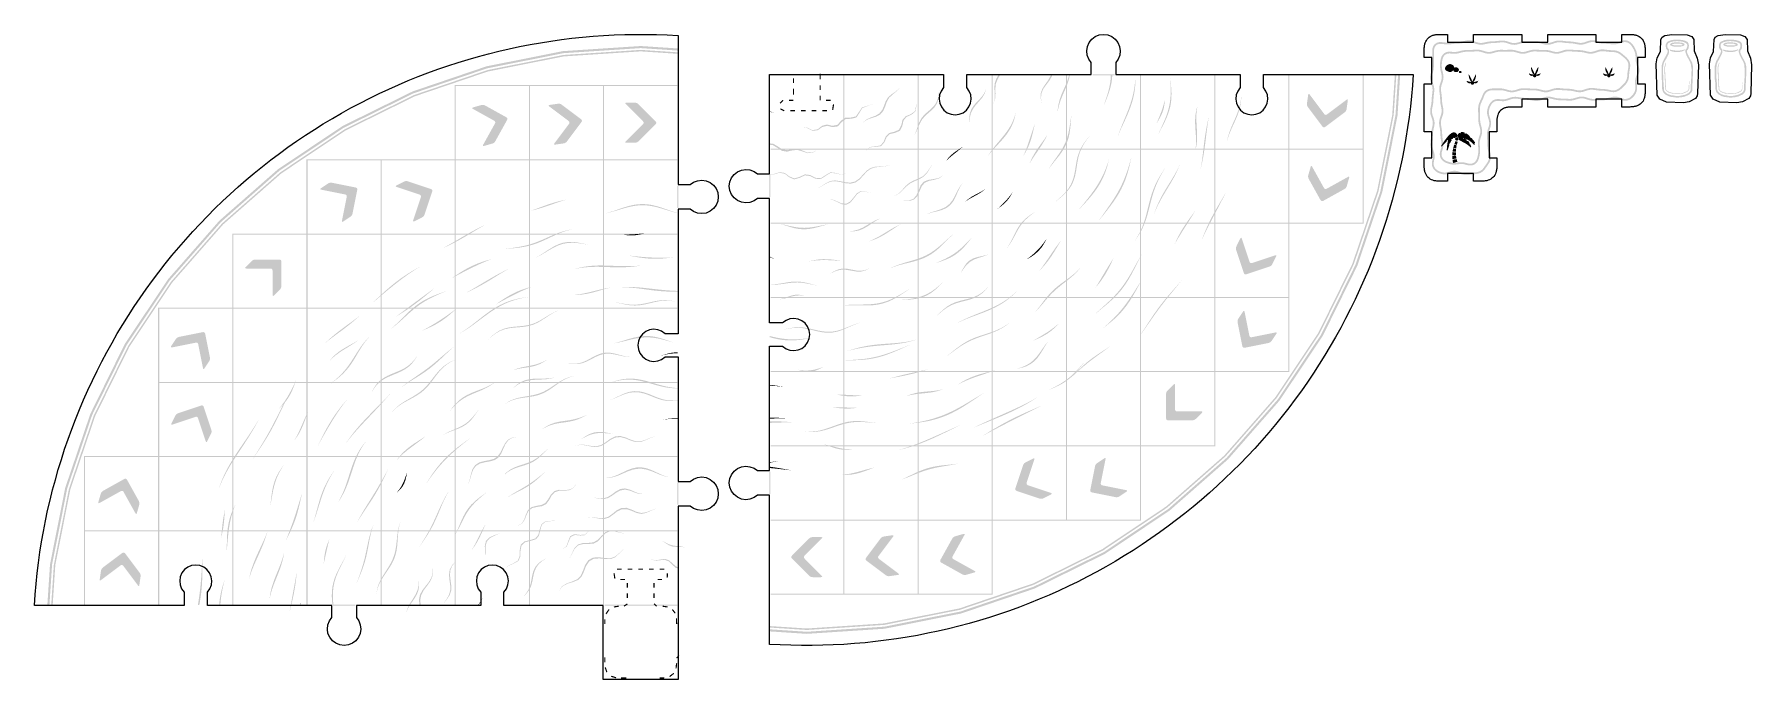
# Model space of a CAD drawing. Header units: millimetres. Extents: x 6 to 585, y 177 to 394.
import ezdxf

# ---------------------------------------------------------------- set-up
doc = ezdxf.new("R2010")
doc.units = ezdxf.units.MM
doc.layers.add('CUT', color=1, linetype='Continuous')
doc.layers.add('RASTER', color=7, linetype='Continuous')

msp = doc.modelspace()

# ---------------------------------------------------------------- hatches: boundary and pattern name
at = {"layer": 'RASTER'}
h = msp.add_hatch(color=7, dxfattribs=at)
h.paths.add_polyline_path([(10.237, 201.865), (11.136, 215.581), (16.261, 241.347), (24.706, 266.224), (36.326, 289.787), (50.921, 311.63), (68.243, 331.382), (87.995, 348.704), (109.839, 363.3), (133.401, 374.92), (158.278, 383.364), (184.045, 388.489), (210.26, 390.208), (222.76, 389.388), (222.76, 201.865)])
h.paths.add_polyline_path([(222.76, 388.688), (210.26, 389.508), (184.136, 387.795), (158.46, 382.688), (133.669, 374.273), (110.189, 362.694), (88.421, 348.149), (68.738, 330.887), (51.477, 311.204), (36.932, 289.437), (25.353, 265.957), (16.938, 241.166), (11.83, 215.489), (10.937, 201.865), (222.76, 201.865)])
h = msp.add_hatch(color=7, dxfattribs=at)
h.paths.add_polyline_path([(11.537, 201.865), (12.425, 215.411), (17.517, 241.011), (25.907, 265.727), (37.451, 289.137), (51.953, 310.839), (69.162, 330.463), (88.787, 347.673), (110.489, 362.174), (133.899, 373.718), (158.615, 382.108), (184.215, 387.201), (210.26, 388.908), (222.76, 388.088), (222.76, 201.865)])
h.paths.add_polyline_path([(222.76, 387.588), (210.26, 388.408), (184.28, 386.705), (158.744, 381.626), (134.09, 373.257), (110.739, 361.741), (89.091, 347.276), (69.516, 330.11), (52.349, 310.535), (37.884, 288.887), (26.369, 265.536), (18, 240.881), (12.921, 215.346), (12.037, 201.865), (222.76, 201.865)])
h = msp.add_hatch(color=7, dxfattribs=at)
h.paths.add_polyline_path([(477.062, 386.405), (477.07, 386.698), (477.069, 386.987), (477.069, 387.546), (477.065, 388.085), (477.074, 388.624), (477.125, 389.17), (477.25, 389.712), (477.472, 390.231), (477.801, 390.696), (478.231, 391.076), (478.739, 391.348), (479.297, 391.502), (479.874, 391.55), (480.448, 391.52), (481.009, 391.451), (481.572, 391.383), (481.849, 391.355), (482.126, 391.346), (482.698, 391.359), (483.28, 391.416), (483.875, 391.487), (484.479, 391.548), (485.083, 391.588), (485.68, 391.616), (486.266, 391.652), (486.846, 391.717), (487.428, 391.817), (488.02, 391.942), (488.629, 392.062), (489.256, 392.137), (489.895, 392.129), (490.531, 392.023), (491.153, 391.84), (491.754, 391.625), (492.334, 391.431), (492.895, 391.299), (493.447, 391.251), (494.005, 391.286), (494.578, 391.385), (495.17, 391.514), (495.776, 391.638), (496.389, 391.728), (496.999, 391.78), (497.601, 391.809), (498.193, 391.837), (498.78, 391.882), (499.371, 391.944), (499.974, 392.009), (500.591, 392.047), (501.22, 392.025), (501.851, 391.924), (502.47, 391.754), (503.072, 391.552), (503.653, 391.367), (504.214, 391.243), (504.762, 391.205), (505.314, 391.259), (505.883, 391.39), (506.471, 391.565), (507.079, 391.737), (507.699, 391.868), (508.322, 391.937), (508.939, 391.952), (509.543, 391.937), (510.137, 391.918), (510.727, 391.912), (511.321, 391.917), (511.926, 391.917), (512.542, 391.886), (513.163, 391.802), (513.779, 391.665), (514.381, 391.498), (514.965, 391.341), (515.528, 391.237), (516.078, 391.214), (516.629, 391.283), (517.195, 391.433), (517.782, 391.633), (518.39, 391.835), (519.015, 391.991), (519.649, 392.069), (520.278, 392.064), (520.893, 392.003), (521.493, 391.921), (522.082, 391.848), (522.667, 391.796), (523.259, 391.762), (523.86, 391.728), (524.469, 391.673), (525.079, 391.583), (525.682, 391.469), (526.269, 391.357), (526.839, 391.283), (527.395, 391.276), (527.95, 391.352), (528.516, 391.506), (529.103, 391.711), (529.71, 391.921), (530.338, 392.085), (530.978, 392.159), (531.616, 392.134), (532.239, 392.031), (532.844, 391.893), (533.432, 391.76), (534.01, 391.659), (534.588, 391.599), (535.174, 391.569), (535.77, 391.549), (536.373, 391.517), (536.975, 391.468), (537.568, 391.412), (538.148, 391.375), (538.714, 391.385), (539.277, 391.459), (539.846, 391.601), (540.433, 391.789), (541.044, 391.985), (541.377, 392.063), (541.738, 392.121), (542.4, 392.115), (543.026, 391.964), (543.579, 391.698), (544.049, 391.357), (544.437, 390.98), (544.754, 390.591), (545.018, 390.208), (545.246, 389.83), (545.456, 389.45), (545.655, 389.049), (545.842, 388.613), (546.006, 388.129), (546.129, 387.594), (546.201, 387.014), (546.212, 386.707), (546.222, 386.407), (546.236, 385.816), (546.283, 385.237), (546.378, 384.66), (546.519, 384.074), (546.682, 383.473), (546.825, 382.852), (546.901, 382.212), (546.876, 381.565), (546.749, 380.926), (546.554, 380.305), (546.343, 379.706), (546.167, 379.128), (546.059, 378.564), (546.029, 378.002), (546.068, 377.429), (546.097, 377.141), (546.135, 376.842), (546.166, 376.253), (546.136, 375.69), (546.039, 375.16), (545.881, 374.669), (545.676, 374.219), (545.434, 373.804), (545.155, 373.416), (544.837, 373.047), (544.47, 372.696), (544.044, 372.371), (543.552, 372.09), (542.99, 371.882), (542.367, 371.779), (541.713, 371.809), (541.361, 371.882), (541.033, 371.971), (540.426, 372.184), (539.843, 372.382), (539.28, 372.518), (538.728, 372.57), (538.173, 372.534), (537.602, 372.427), (537.012, 372.281), (536.405, 372.138), (535.788, 372.03), (535.172, 371.968), (534.563, 371.942), (533.966, 371.927), (533.375, 371.905), (532.784, 371.865), (532.183, 371.82), (531.569, 371.793), (530.944, 371.815), (530.315, 371.909), (529.694, 372.067), (529.09, 372.26), (528.507, 372.44), (527.944, 372.562), (527.394, 372.598), (526.843, 372.542), (526.275, 372.405), (525.687, 372.221), (525.079, 372.035), (524.456, 371.892), (523.828, 371.816), (523.205, 371.806), (522.596, 371.836), (521.998, 371.876), (521.408, 371.906), (520.815, 371.92), (520.214, 371.932), (519.602, 371.964), (518.984, 372.039), (518.368, 372.162), (517.765, 372.313), (517.179, 372.457), (516.613, 372.553), (516.06, 372.571), (515.507, 372.499), (514.94, 372.346), (514.353, 372.142), (513.744, 371.934), (513.116, 371.773), (512.479, 371.696), (511.846, 371.707), (511.226, 371.784), (510.624, 371.886), (510.034, 371.981), (509.45, 372.049), (508.862, 372.093), (508.265, 372.126), (507.659, 372.171), (507.05, 372.243), (506.447, 372.337), (505.857, 372.431), (505.284, 372.492), (504.724, 372.491), (504.166, 372.412), (503.597, 372.258), (503.009, 372.055), (502.4, 371.847), (501.77, 371.689), (501.144, 371.622), (500.824, 371.617), (500.525, 371.639), (499.971, 371.689), (499.457, 371.729), (498.98, 371.723), (498.539, 371.654), (498.137, 371.518), (497.774, 371.317), (497.45, 371.057), (497.165, 370.745), (496.914, 370.387), (496.694, 369.987), (496.501, 369.549), (496.338, 369.073), (496.217, 368.561), (496.16, 368.016), (496.167, 367.727), (496.19, 367.444), (496.304, 366.871), (496.471, 366.286), (496.661, 365.683), (496.825, 365.059), (496.915, 364.417), (496.897, 363.768), (496.777, 363.13), (496.594, 362.511), (496.398, 361.913), (496.237, 361.334), (496.137, 360.765), (496.103, 360.197), (496.124, 359.617), (496.172, 359.024), (496.22, 358.42), (496.252, 357.812), (496.27, 357.21), (496.293, 356.619), (496.343, 356.036), (496.435, 355.456), (496.565, 354.868), (496.712, 354.264), (496.834, 353.642), (496.888, 353.002), (496.842, 352.353), (496.768, 352.012), (496.671, 351.67), (496.409, 351.078), (496.109, 350.562), (495.815, 350.123), (495.547, 349.742), (495.306, 349.397), (495.079, 349.067), (494.842, 348.736), (494.574, 348.402), (494.254, 348.073), (493.87, 347.767), (493.42, 347.504), (492.911, 347.3), (492.357, 347.156), (491.768, 347.063), (491.456, 347.034), (491.155, 347), (490.558, 346.934), (489.962, 346.849), (489.352, 346.765), (488.726, 346.717), (488.089, 346.74), (487.453, 346.85), (486.829, 347.032), (486.225, 347.242), (485.643, 347.43), (485.08, 347.552), (484.527, 347.584), (483.969, 347.527), (483.393, 347.398), (482.797, 347.234), (482.182, 347.078), (481.858, 347.023), (481.521, 346.982), (480.897, 346.989), (480.311, 347.08), (479.772, 347.231), (479.276, 347.425), (478.815, 347.657), (478.385, 347.931), (477.988, 348.253), (477.634, 348.633), (477.338, 349.076), (477.119, 349.577), (476.995, 350.126), (476.97, 350.704), (477.033, 351.292), (477.149, 351.882), (477.217, 352.17), (477.265, 352.445), (477.317, 352.999), (477.276, 353.548), (477.149, 354.111), (476.963, 354.693), (476.764, 355.297), (476.599, 355.918), (476.504, 356.548), (476.484, 357.176), (476.521, 357.792), (476.581, 358.394), (476.637, 358.985), (476.675, 359.574), (476.699, 360.168), (476.728, 360.772), (476.785, 361.385), (476.882, 361.999), (477.012, 362.605), (477.145, 363.195), (477.244, 363.767), (477.275, 364.324), (477.222, 364.876), (477.085, 365.439), (476.887, 366.021), (476.673, 366.624), (476.494, 367.248), (476.395, 367.885), (476.392, 368.523), (476.469, 369.148), (476.586, 369.756), (476.705, 370.348), (476.798, 370.93), (476.858, 371.512), (476.893, 372.101), (476.923, 372.7), (476.97, 373.305), (477.038, 373.91), (477.115, 374.505), (477.174, 375.084), (477.183, 375.65), (477.124, 376.209), (476.991, 376.776), (476.802, 377.358), (476.596, 377.961), (476.424, 378.585), (476.334, 379.225), (476.35, 379.868), (476.461, 380.5), (476.625, 381.112), (476.794, 381.704), (476.93, 382.281), (477.014, 382.852), (477.048, 383.426), (477.047, 384.011), (477.037, 384.608), (477.036, 385.21), (477.049, 385.81)])
h.paths.add_polyline_path([(477.662, 386.39), (477.649, 385.797), (477.636, 385.204), (477.637, 384.613), (477.647, 384.017), (477.648, 383.409), (477.612, 382.79), (477.52, 382.168), (477.375, 381.552), (477.203, 380.951), (477.047, 380.37), (476.949, 379.809), (476.935, 379.259), (477.013, 378.707), (477.17, 378.138), (477.371, 377.547), (477.569, 376.937), (477.716, 376.31), (477.784, 375.677), (477.773, 375.049), (477.711, 374.436), (477.634, 373.838), (477.567, 373.249), (477.522, 372.662), (477.492, 372.068), (477.456, 371.464), (477.393, 370.852), (477.296, 370.241), (477.175, 369.64), (477.062, 369.055), (476.993, 368.488), (476.995, 367.933), (477.082, 367.377), (477.245, 366.807), (477.454, 366.218), (477.661, 365.607), (477.815, 364.977), (477.877, 364.336), (477.841, 363.699), (477.734, 363.078), (477.598, 362.476), (477.472, 361.889), (477.38, 361.31), (477.327, 360.73), (477.298, 360.141), (477.274, 359.542), (477.235, 358.938), (477.179, 358.336), (477.119, 357.744), (477.085, 357.168), (477.102, 356.603), (477.188, 356.04), (477.339, 355.468), (477.534, 354.879), (477.728, 354.268), (477.871, 353.637), (477.919, 352.994), (477.86, 352.365), (477.805, 352.049), (477.735, 351.755), (477.626, 351.202), (477.571, 350.685), (477.592, 350.206), (477.692, 349.765), (477.866, 349.365), (478.106, 349.007), (478.399, 348.693), (478.736, 348.418), (479.111, 348.18), (479.52, 347.974), (479.963, 347.801), (480.438, 347.668), (480.946, 347.589), (481.488, 347.583), (481.772, 347.617), (482.058, 347.666), (482.644, 347.814), (483.248, 347.98), (483.872, 348.12), (484.514, 348.186), (485.161, 348.148), (485.798, 348.01), (486.416, 347.811), (487.012, 347.603), (487.588, 347.436), (488.152, 347.338), (488.714, 347.318), (489.288, 347.362), (489.879, 347.443), (490.483, 347.53), (491.089, 347.597), (491.395, 347.631), (491.693, 347.659), (492.235, 347.744), (492.724, 347.871), (493.155, 348.044), (493.53, 348.263), (493.85, 348.518), (494.124, 348.8), (494.364, 349.099), (494.588, 349.411), (494.813, 349.739), (495.056, 350.086), (495.32, 350.462), (495.6, 350.881), (495.874, 351.35), (496.105, 351.874), (496.186, 352.158), (496.247, 352.438), (496.286, 352.998), (496.239, 353.558), (496.125, 354.136), (495.981, 354.732), (495.845, 355.344), (495.747, 355.964), (495.694, 356.581), (495.67, 357.19), (495.652, 357.788), (495.621, 358.38), (495.574, 358.976), (495.525, 359.583), (495.503, 360.203), (495.54, 360.835), (495.651, 361.466), (495.824, 362.087), (496.021, 362.689), (496.193, 363.27), (496.298, 363.832), (496.313, 364.383), (496.236, 364.941), (496.084, 365.517), (495.896, 366.114), (495.72, 366.729), (495.595, 367.361), (495.568, 367.695), (495.559, 368.039), (495.624, 368.662), (495.761, 369.239), (495.941, 369.767), (496.155, 370.254), (496.404, 370.704), (496.695, 371.121), (497.038, 371.496), (497.438, 371.817), (497.894, 372.07), (498.396, 372.239), (498.93, 372.322), (499.476, 372.329), (500.021, 372.287), (500.574, 372.237), (500.842, 372.218), (501.108, 372.221), (501.665, 372.281), (502.229, 372.423), (502.814, 372.623), (503.42, 372.832), (504.045, 373.001), (504.681, 373.091), (505.315, 373.092), (505.936, 373.026), (506.54, 372.93), (507.131, 372.837), (507.716, 372.769), (508.304, 372.725), (508.901, 372.691), (509.507, 372.647), (510.117, 372.575), (510.722, 372.478), (511.313, 372.377), (511.888, 372.307), (512.448, 372.297), (513.005, 372.364), (513.572, 372.509), (514.157, 372.709), (514.763, 372.92), (515.39, 373.089), (516.031, 373.172), (516.673, 373.151), (517.301, 373.045), (517.909, 372.896), (518.5, 372.747), (519.078, 372.632), (519.654, 372.562), (520.236, 372.532), (520.829, 372.52), (521.43, 372.506), (522.034, 372.475), (522.631, 372.435), (523.215, 372.406), (523.787, 372.416), (524.352, 372.484), (524.924, 372.615), (525.509, 372.794), (526.115, 372.984), (526.741, 373.135), (527.384, 373.2), (528.028, 373.158), (528.659, 373.021), (529.27, 372.833), (529.86, 372.644), (530.434, 372.498), (530.999, 372.414), (531.567, 372.393), (532.147, 372.419), (532.741, 372.464), (533.344, 372.504), (533.947, 372.527), (534.543, 372.541), (535.129, 372.567), (535.706, 372.625), (536.284, 372.726), (536.871, 372.865), (537.475, 373.013), (538.098, 373.13), (538.737, 373.172), (539.379, 373.112), (540.01, 372.958), (540.621, 372.752), (541.211, 372.544), (541.501, 372.466), (541.788, 372.406), (542.331, 372.381), (542.835, 372.464), (543.297, 372.636), (543.712, 372.872), (544.079, 373.153), (544.401, 373.46), (544.683, 373.787), (544.93, 374.131), (545.143, 374.496), (545.321, 374.886), (545.456, 375.306), (545.539, 375.761), (545.565, 376.253), (545.537, 376.789), (545.501, 377.074), (545.47, 377.379), (545.428, 377.998), (545.462, 378.636), (545.583, 379.272), (545.773, 379.894), (545.985, 380.495), (546.167, 381.074), (546.278, 381.635), (546.3, 382.188), (546.233, 382.748), (546.1, 383.327), (545.938, 383.926), (545.79, 384.54), (545.687, 385.163), (545.636, 385.784), (545.623, 386.389), (545.612, 386.685), (545.602, 386.966), (545.537, 387.49), (545.428, 387.965), (545.281, 388.398), (545.11, 388.797), (544.924, 389.171), (544.727, 389.53), (544.513, 389.882), (544.274, 390.231), (543.994, 390.574), (543.661, 390.897), (543.271, 391.18), (542.824, 391.395), (542.326, 391.515), (541.783, 391.521), (541.493, 391.474), (541.204, 391.406), (540.616, 391.218), (540.011, 391.023), (539.389, 390.869), (538.759, 390.786), (538.134, 390.775), (537.521, 390.814), (536.922, 390.87), (536.333, 390.919), (535.744, 390.949), (535.148, 390.97), (534.542, 391.001), (533.928, 391.065), (533.314, 391.171), (532.71, 391.308), (532.123, 391.442), (531.555, 391.536), (531.001, 391.558), (530.449, 391.493), (529.884, 391.347), (529.3, 391.144), (528.694, 390.932), (528.069, 390.763), (527.432, 390.676), (526.796, 390.683), (526.174, 390.764), (525.569, 390.88), (524.98, 390.992), (524.398, 391.077), (523.816, 391.13), (523.225, 391.163), (522.624, 391.198), (522.018, 391.251), (521.415, 391.326), (520.823, 391.408), (520.246, 391.465), (519.683, 391.468), (519.125, 391.4), (518.558, 391.259), (517.974, 391.064), (517.369, 390.858), (516.743, 390.692), (516.103, 390.613), (515.461, 390.639), (514.832, 390.755), (514.223, 390.919), (513.633, 391.083), (513.058, 391.211), (512.487, 391.288), (511.911, 391.317), (511.324, 391.317), (510.726, 391.312), (510.124, 391.318), (509.526, 391.337), (508.938, 391.352), (508.363, 391.338), (507.794, 391.274), (507.223, 391.154), (506.638, 390.988), (506.035, 390.81), (505.411, 390.666), (504.771, 390.603), (504.128, 390.647), (503.497, 390.787), (502.886, 390.982), (502.296, 391.18), (501.724, 391.336), (501.162, 391.426), (500.599, 391.447), (500.025, 391.411), (499.435, 391.348), (498.834, 391.284), (498.23, 391.239), (497.63, 391.21), (497.04, 391.182), (496.458, 391.132), (495.879, 391.046), (495.294, 390.927), (494.693, 390.796), (494.075, 390.689), (493.44, 390.649), (492.8, 390.705), (492.17, 390.853), (491.558, 391.058), (490.967, 391.269), (490.397, 391.437), (489.841, 391.529), (489.288, 391.537), (488.723, 391.469), (488.14, 391.354), (487.541, 391.228), (486.93, 391.123), (486.318, 391.054), (485.713, 391.017), (485.117, 390.989), (484.529, 390.95), (483.941, 390.891), (483.345, 390.819), (482.734, 390.759), (482.123, 390.746), (481.808, 390.756), (481.505, 390.787), (480.936, 390.856), (480.396, 390.922), (479.884, 390.949), (479.403, 390.909), (478.963, 390.787), (478.575, 390.58), (478.251, 390.293), (477.999, 389.937), (477.823, 389.526), (477.719, 389.074), (477.673, 388.591), (477.665, 388.082), (477.669, 387.549), (477.669, 386.988), (477.67, 386.692), (477.662, 386.39)])
h = msp.add_hatch(color=7, dxfattribs=at)
h.paths.add_polyline_path([(479.712, 383.388), (479.71, 383.706), (479.711, 384.027), (479.753, 384.622), (479.824, 385.186), (479.924, 385.727), (480.068, 386.251), (480.275, 386.752), (480.559, 387.215), (480.927, 387.618), (481.372, 387.939), (481.876, 388.159), (482.414, 388.276), (482.961, 388.305), (483.501, 388.275), (484.026, 388.227), (484.56, 388.202), (484.82, 388.202), (485.088, 388.226), (485.656, 388.317), (486.237, 388.461), (486.836, 388.621), (487.45, 388.756), (488.069, 388.842), (488.683, 388.878), (489.286, 388.886), (489.878, 388.891), (490.464, 388.913), (491.055, 388.953), (491.658, 388.994), (492.274, 389.006), (492.901, 388.96), (493.526, 388.843), (494.14, 388.669), (494.736, 388.476), (495.31, 388.313), (495.867, 388.218), (496.416, 388.211), (496.972, 388.29), (497.547, 388.437), (498.141, 388.612), (498.753, 388.772), (499.374, 388.882), (499.995, 388.931), (500.606, 388.935), (501.205, 388.921), (501.794, 388.914), (502.382, 388.925), (502.978, 388.947), (503.586, 388.956), (504.207, 388.924), (504.83, 388.831), (505.447, 388.679), (506.047, 388.499), (506.628, 388.334), (507.189, 388.227), (507.738, 388.204), (508.291, 388.27), (508.859, 388.412), (509.449, 388.597), (510.057, 388.777), (510.679, 388.912), (511.305, 388.979), (511.924, 388.985), (512.529, 388.956), (513.123, 388.922), (513.71, 388.904), (514.3, 388.902), (514.901, 388.903), (515.514, 388.88), (516.134, 388.809), (516.751, 388.682), (517.356, 388.52), (517.942, 388.361), (518.509, 388.246), (519.061, 388.208), (519.611, 388.258), (520.175, 388.391), (520.759, 388.578), (521.363, 388.774), (521.984, 388.932), (522.613, 389.02), (523.239, 389.034), (523.852, 388.996), (524.45, 388.939), (525.039, 388.89), (525.625, 388.863), (526.219, 388.849), (526.824, 388.829), (527.438, 388.777), (528.054, 388.677), (528.662, 388.538), (529.254, 388.39), (529.827, 388.273), (530.383, 388.222), (530.934, 388.256), (531.493, 388.375), (532.072, 388.558), (532.671, 388.764), (533.289, 388.942), (533.92, 389.052), (534.551, 389.079), (535.172, 389.038), (535.776, 388.961), (536.367, 388.885), (536.952, 388.829), (537.539, 388.797), (538.14, 388.774), (538.454, 388.747), (538.778, 388.713), (539.375, 388.578), (539.915, 388.372), (540.388, 388.118), (540.793, 387.843), (541.14, 387.572), (541.451, 387.314), (541.748, 387.066), (542.054, 386.811), (542.384, 386.528), (542.734, 386.191), (543.088, 385.782), (543.412, 385.29), (543.666, 384.714), (543.809, 384.078), (543.827, 383.722), (543.822, 383.384), (543.746, 382.757), (543.644, 382.152), (543.551, 381.56), (543.485, 380.974), (543.446, 380.378), (543.423, 380.073), (543.398, 379.757), (543.295, 379.164), (543.127, 378.616), (542.899, 378.126), (542.63, 377.702), (542.344, 377.34), (542.059, 377.027), (541.78, 376.743), (541.502, 376.464), (541.207, 376.17), (540.872, 375.853), (540.476, 375.518), (540.004, 375.189), (539.447, 374.905), (538.821, 374.714), (538.463, 374.669), (538.12, 374.652), (537.485, 374.705), (536.87, 374.814), (536.273, 374.937), (535.688, 375.041), (535.108, 375.11), (534.522, 375.148), (533.926, 375.174), (533.32, 375.211), (532.711, 375.274), (532.108, 375.36), (531.52, 375.443), (530.948, 375.491), (530.388, 375.476), (529.827, 375.384), (529.255, 375.222), (528.663, 375.019), (528.051, 374.82), (527.419, 374.677), (526.778, 374.627), (526.141, 374.674), (525.521, 374.791), (524.919, 374.935), (524.333, 375.064), (523.756, 375.155), (523.176, 375.205), (522.588, 375.227), (521.988, 375.246), (521.381, 375.282), (520.776, 375.34), (520.182, 375.405), (519.604, 375.449), (519.038, 375.441), (518.476, 375.365), (517.906, 375.219), (517.318, 375.027), (516.71, 374.828), (516.082, 374.676), (515.44, 374.611), (514.8, 374.649), (514.174, 374.769), (513.567, 374.928), (512.979, 375.08), (512.403, 375.194), (511.829, 375.259), (511.248, 375.282), (510.654, 375.287), (510.051, 375.296), (509.446, 375.325), (508.847, 375.368), (508.262, 375.402), (507.69, 375.399), (507.125, 375.337), (506.555, 375.211), (505.971, 375.033), (505.367, 374.84), (504.743, 374.682), (504.103, 374.604), (503.46, 374.631), (502.829, 374.749), (502.218, 374.918), (501.626, 375.09), (501.05, 375.226), (500.48, 375.308), (499.905, 375.336), (499.32, 375.331), (498.721, 375.317), (498.12, 375.316), (497.812, 375.313), (497.507, 375.313), (496.95, 375.274), (496.441, 375.181), (495.988, 375.022), (495.594, 374.8), (495.265, 374.522), (495, 374.202), (494.792, 373.855), (494.627, 373.491), (494.484, 373.114), (494.339, 372.723), (494.17, 372.313), (493.97, 371.879), (493.744, 371.408), (493.516, 370.888), (493.418, 370.607), (493.327, 370.323), (493.203, 369.752), (493.141, 369.182), (493.135, 368.606), (493.164, 368.016), (493.198, 367.413), (493.217, 366.805), (493.218, 366.2), (493.217, 365.606), (493.241, 365.024), (493.31, 364.449), (493.432, 363.87), (493.592, 363.278), (493.756, 362.668), (493.878, 362.037), (493.913, 361.392), (493.844, 360.748), (493.688, 360.118), (493.49, 359.508), (493.302, 358.919), (493.164, 358.346), (493.094, 357.78), (493.089, 357.21), (493.131, 356.625), (493.189, 356.026), (493.236, 355.416), (493.241, 355.106), (493.242, 354.795), (493.194, 354.215), (493.116, 353.68), (493.02, 353.178), (492.909, 352.694), (492.77, 352.216), (492.586, 351.74), (492.336, 351.274), (492.003, 350.839), (491.58, 350.463), (491.074, 350.175), (490.501, 350.003), (489.889, 349.955), (489.266, 350.02), (488.648, 350.162), (488.34, 350.252), (488.051, 350.326), (487.48, 350.441), (486.918, 350.479), (486.346, 350.451), (485.758, 350.38), (485.155, 350.3), (484.844, 350.275), (484.529, 350.256), (483.935, 350.28), (483.385, 350.36), (482.875, 350.476), (482.397, 350.617), (481.936, 350.783), (481.485, 350.985), (481.043, 351.238), (480.621, 351.559), (480.241, 351.958), (479.929, 352.439), (479.715, 352.993), (479.624, 353.601), (479.658, 354.234), (479.796, 354.867), (479.896, 355.188), (479.987, 355.485), (480.144, 356.058), (480.226, 356.614), (480.229, 357.172), (480.168, 357.742), (480.071, 358.33), (479.972, 358.932), (479.898, 359.541), (479.854, 360.148), (479.826, 360.746), (479.79, 361.332), (479.728, 361.914), (479.635, 362.498), (479.525, 363.094), (479.43, 363.708), (479.39, 364.338), (479.437, 364.975), (479.573, 365.605), (479.769, 366.219), (479.977, 366.812), (480.148, 367.384), (480.248, 367.942), (480.264, 368.495), (480.205, 369.059), (480.096, 369.64), (479.973, 370.238), (479.87, 370.848), (479.804, 371.46), (479.769, 372.066), (479.743, 372.66), (479.704, 373.246), (479.638, 373.83), (479.552, 374.422), (479.47, 375.029), (479.426, 375.652), (479.456, 376.285), (479.572, 376.917), (479.755, 377.534), (479.962, 378.132), (480.144, 378.71), (480.26, 379.269), (480.291, 379.82), (480.239, 380.378), (480.124, 380.953), (479.982, 381.546), (479.852, 382.155), (479.76, 382.771)])
h.paths.add_polyline_path([(480.312, 383.414), (480.357, 382.838), (480.442, 382.262), (480.567, 381.679), (480.71, 381.081), (480.833, 380.465), (480.892, 379.831), (480.856, 379.191), (480.725, 378.558), (480.532, 377.944), (480.326, 377.351), (480.156, 376.777), (480.054, 376.217), (480.027, 375.659), (480.067, 375.09), (480.147, 374.506), (480.234, 373.906), (480.301, 373.299), (480.342, 372.693), (480.368, 372.096), (480.402, 371.51), (480.465, 370.931), (480.563, 370.349), (480.685, 369.756), (480.799, 369.145), (480.865, 368.518), (480.846, 367.88), (480.733, 367.245), (480.548, 366.627), (480.338, 366.028), (480.154, 365.45), (480.033, 364.889), (479.992, 364.334), (480.027, 363.773), (480.116, 363.195), (480.226, 362.6), (480.323, 361.993), (480.388, 361.383), (480.425, 360.778), (480.453, 360.184), (480.495, 359.599), (480.566, 359.017), (480.663, 358.427), (480.763, 357.824), (480.829, 357.202), (480.826, 356.569), (480.732, 355.934), (480.563, 355.318), (480.469, 355.01), (480.376, 354.713), (480.255, 354.153), (480.226, 353.629), (480.299, 353.148), (480.466, 352.713), (480.713, 352.332), (481.023, 352.008), (481.375, 351.739), (481.758, 351.52), (482.161, 351.34), (482.583, 351.187), (483.027, 351.057), (483.494, 350.95), (483.991, 350.879), (484.523, 350.856), (484.802, 350.874), (485.091, 350.897), (485.683, 350.976), (486.295, 351.049), (486.923, 351.08), (487.56, 351.037), (488.185, 350.911), (488.498, 350.831), (488.799, 350.743), (489.365, 350.613), (489.897, 350.557), (490.39, 350.596), (490.836, 350.73), (491.229, 350.953), (491.561, 351.249), (491.83, 351.601), (492.04, 351.991), (492.201, 352.408), (492.328, 352.845), (492.433, 353.301), (492.524, 353.78), (492.598, 354.283), (492.642, 354.819), (492.641, 355.1), (492.636, 355.388), (492.591, 355.974), (492.533, 356.575), (492.489, 357.19), (492.494, 357.82), (492.572, 358.454), (492.724, 359.081), (492.919, 359.692), (493.111, 360.282), (493.252, 360.852), (493.312, 361.408), (493.281, 361.963), (493.171, 362.532), (493.012, 363.122), (492.848, 363.73), (492.718, 364.351), (492.643, 364.976), (492.617, 365.594), (492.618, 366.2), (492.617, 366.795), (492.599, 367.387), (492.565, 367.984), (492.535, 368.594), (492.541, 369.218), (492.61, 369.848), (492.747, 370.479), (492.849, 370.798), (492.958, 371.108), (493.198, 371.658), (493.427, 372.134), (493.62, 372.553), (493.78, 372.941), (493.922, 373.325), (494.073, 373.722), (494.26, 374.134), (494.509, 374.55), (494.838, 374.946), (495.25, 375.294), (495.739, 375.571), (496.287, 375.762), (496.875, 375.87), (497.486, 375.913), (497.809, 375.913), (498.116, 375.916), (498.714, 375.917), (499.309, 375.931), (499.918, 375.937), (500.537, 375.905), (501.161, 375.816), (501.779, 375.67), (502.381, 375.495), (502.964, 375.334), (503.528, 375.228), (504.079, 375.206), (504.632, 375.273), (505.202, 375.418), (505.792, 375.606), (506.402, 375.791), (507.027, 375.93), (507.656, 375.999), (508.278, 376.002), (508.886, 375.966), (509.482, 375.924), (510.07, 375.896), (510.661, 375.887), (511.262, 375.882), (511.875, 375.857), (512.495, 375.787), (513.113, 375.665), (513.718, 375.508), (514.306, 375.355), (514.874, 375.246), (515.428, 375.213), (515.98, 375.268), (516.546, 375.406), (517.132, 375.597), (517.738, 375.796), (518.362, 375.955), (518.994, 376.04), (519.622, 376.049), (520.238, 376.003), (520.838, 375.937), (521.427, 375.88), (522.015, 375.846), (522.608, 375.827), (523.214, 375.804), (523.828, 375.751), (524.445, 375.654), (525.053, 375.52), (525.646, 375.378), (526.219, 375.27), (526.777, 375.229), (527.329, 375.272), (527.892, 375.399), (528.473, 375.588), (529.076, 375.795), (529.697, 375.971), (530.331, 376.074), (530.965, 376.092), (531.587, 376.04), (532.192, 375.954), (532.784, 375.87), (533.369, 375.809), (533.957, 375.773), (534.554, 375.747), (535.163, 375.708), (535.776, 375.635), (536.386, 375.527), (536.983, 375.403), (537.562, 375.301), (538.13, 375.253), (538.411, 375.267), (538.696, 375.303), (539.221, 375.463), (539.695, 375.705), (540.11, 375.994), (540.471, 376.3), (540.789, 376.601), (541.078, 376.889), (541.353, 377.165), (541.622, 377.439), (541.887, 377.729), (542.14, 378.049), (542.371, 378.414), (542.566, 378.831), (542.71, 379.304), (542.802, 379.832), (542.824, 380.12), (542.848, 380.421), (542.887, 381.026), (542.956, 381.64), (543.052, 382.248), (543.152, 382.843), (543.223, 383.425), (543.227, 383.711), (543.212, 383.997), (543.094, 384.526), (542.884, 385.002), (542.609, 385.419), (542.299, 385.777), (541.98, 386.083), (541.667, 386.353), (541.364, 386.605), (541.067, 386.853), (540.764, 387.104), (540.439, 387.358), (540.077, 387.604), (539.666, 387.825), (539.201, 388.002), (538.679, 388.12), (538.396, 388.15), (538.103, 388.175), (537.511, 388.198), (536.907, 388.231), (536.3, 388.289), (535.7, 388.366), (535.114, 388.44), (534.544, 388.478), (533.984, 388.454), (533.424, 388.356), (532.851, 388.191), (532.259, 387.988), (531.647, 387.795), (531.015, 387.66), (530.375, 387.62), (529.74, 387.678), (529.121, 387.804), (528.523, 387.954), (527.939, 388.088), (527.365, 388.181), (526.788, 388.23), (526.202, 388.25), (525.604, 388.263), (525, 388.291), (524.397, 388.341), (523.805, 388.398), (523.227, 388.434), (522.662, 388.421), (522.1, 388.343), (521.53, 388.197), (520.943, 388.007), (520.335, 387.812), (519.708, 387.665), (519.068, 387.606), (518.429, 387.65), (517.804, 387.776), (517.2, 387.941), (516.613, 388.098), (516.039, 388.216), (515.468, 388.281), (514.89, 388.303), (514.3, 388.302), (513.7, 388.304), (513.096, 388.323), (512.498, 388.357), (511.912, 388.385), (511.34, 388.38), (510.775, 388.319), (510.206, 388.195), (509.624, 388.023), (509.022, 387.834), (508.4, 387.679), (507.761, 387.602), (507.12, 387.63), (506.49, 387.75), (505.879, 387.923), (505.289, 388.1), (504.714, 388.241), (504.147, 388.327), (503.576, 388.356), (502.994, 388.347), (502.398, 388.325), (501.796, 388.314), (501.194, 388.321), (500.601, 388.335), (500.021, 388.331), (499.451, 388.286), (498.881, 388.185), (498.302, 388.034), (497.706, 387.858), (497.089, 387.701), (496.454, 387.61), (495.812, 387.619), (495.178, 387.727), (494.562, 387.902), (493.966, 388.094), (493.389, 388.258), (492.823, 388.364), (492.259, 388.406), (491.684, 388.394), (491.096, 388.354), (490.496, 388.314), (489.891, 388.291), (489.292, 388.286), (488.704, 388.278), (488.127, 388.244), (487.555, 388.165), (486.978, 388.038), (486.386, 387.88), (485.776, 387.728), (485.163, 387.63), (484.847, 387.602), (484.546, 387.602), (483.984, 387.628), (483.457, 387.676), (482.96, 387.704), (482.494, 387.68), (482.061, 387.585), (481.67, 387.414), (481.328, 387.168), (481.041, 386.853), (480.811, 386.479), (480.637, 386.056), (480.509, 385.592), (480.417, 385.094), (480.351, 384.564), (480.311, 384.004), (480.31, 383.707), (480.312, 383.414)])
h = msp.add_hatch(color=7, dxfattribs=at)
h.paths.add_polyline_path([(558.645, 392.349), (560.679, 392.379), (560.875, 392.281), (561.269, 392.281), (562.349, 391.986), (563.067, 391.622), (563.263, 391.426), (563.528, 390.905), (563.627, 390.217), (563.528, 390.021), (563.528, 389.529), (563.263, 389.009), (562.939, 388.645), (563.037, 387.859), (563.597, 386.651), (564.707, 384.617), (565.002, 383.241), (565.002, 380.097), (564.904, 379.901), (564.904, 377.837), (564.806, 377.641), (564.806, 375.578), (564.707, 375.086), (564.442, 374.566), (563.754, 373.878), (562.349, 373.219), (561.072, 372.925), (560.384, 372.925), (560.188, 372.826), (559.205, 372.826), (559.009, 372.925), (557.731, 373.023), (556.749, 373.318), (555.639, 373.878), (555.049, 374.467), (554.784, 374.988), (554.587, 375.774), (554.489, 378.722), (554.391, 378.918), (554.391, 383.536), (554.784, 384.912), (556.258, 387.663), (556.454, 388.35), (556.425, 388.714), (556.13, 389.009), (555.865, 389.529), (555.766, 390.61), (556.13, 391.426), (556.523, 391.721), (557.633, 392.182)])
h.paths.add_polyline_path([(559.402, 391.888), (559.205, 391.789), (558.419, 391.789), (557.338, 391.495), (556.621, 391.131), (556.356, 390.61), (556.356, 389.922), (556.454, 389.628), (556.945, 388.94), (556.945, 388.056), (556.749, 387.466), (556.13, 386.218), (555.275, 384.715), (554.98, 383.733), (554.98, 383.34), (554.882, 383.143), (554.98, 378.132), (555.079, 377.936), (555.079, 376.56), (555.177, 376.364), (555.177, 375.578), (555.275, 375.184), (555.442, 374.86), (555.933, 374.369), (556.552, 374.005), (557.731, 373.612), (558.812, 373.514), (559.009, 373.416), (560.482, 373.416), (562.349, 373.809), (563.46, 374.369), (563.951, 374.86), (564.118, 375.184), (564.216, 375.479), (564.216, 377.346), (564.314, 377.543), (564.314, 379.115), (564.413, 379.311), (564.511, 382.553), (564.413, 382.75), (564.314, 383.929), (564.02, 384.813), (562.841, 386.975), (562.448, 388.154), (562.448, 388.94), (562.772, 389.303), (563.037, 390.021), (563.037, 390.61), (562.87, 390.934), (562.575, 391.229), (561.465, 391.691)])
h.paths.add_polyline_path([(559.038, 391.465), (560.286, 391.495), (560.482, 391.396), (561.072, 391.396), (561.986, 391.033), (562.153, 390.709), (562.025, 390.443), (561.789, 390.286), (560.875, 390.021), (558.616, 390.021), (558.124, 390.119), (557.505, 390.384), (557.309, 390.581), (557.24, 390.709), (557.309, 390.934), (557.928, 391.298)])
h.paths.add_polyline_path([(558.714, 391.003), (557.761, 390.679), (558.026, 390.512), (558.419, 390.512), (558.616, 390.414), (560.875, 390.414), (561.367, 390.512), (561.465, 390.61), (561.396, 390.738), (560.679, 391.003)])
h.paths.add_polyline_path([(562.182, 389.107), (562.251, 389.038), (562.084, 388.714), (561.17, 388.35), (560.777, 388.35), (560.581, 388.252), (558.616, 388.252), (558.419, 388.35), (558.026, 388.35), (557.309, 388.616), (557.142, 388.94), (557.338, 389.038), (557.83, 388.842), (558.812, 388.743), (559.009, 388.645), (560.482, 388.645), (560.679, 388.743), (561.563, 388.842)])
h.paths.add_polyline_path([(555.796, 384.587), (555.963, 384.519), (555.57, 383.045), (555.57, 381.374), (555.668, 381.178), (555.668, 379.311), (555.766, 379.115), (555.766, 376.953), (555.865, 376.757), (555.865, 375.676), (556.032, 375.352), (556.523, 374.959), (557.044, 374.693), (558.517, 374.3), (559.726, 374.231), (560.974, 374.3), (561.858, 374.497), (563.067, 375.057), (563.361, 375.352), (563.528, 375.774), (563.528, 376.953), (563.695, 377.317), (563.725, 375.676), (563.46, 375.155), (563.165, 374.86), (562.251, 374.398), (561.17, 374.104), (560.777, 374.104), (560.581, 374.005), (558.91, 374.005), (558.714, 374.104), (558.223, 374.104), (556.945, 374.497), (556.228, 374.86), (555.835, 375.253), (555.668, 375.578), (555.668, 376.364), (555.57, 376.56), (555.57, 378.525), (555.472, 378.722), (555.472, 380.588), (555.373, 380.785), (555.373, 383.241)])
h.paths.add_polyline_path([(563.754, 378.496), (563.823, 378.427), (563.823, 377.543), (563.725, 377.444), (563.627, 377.543), (563.627, 377.739), (563.725, 377.936)])
h = msp.add_hatch(color=7, dxfattribs=at)
h.paths.add_polyline_path([(576.597, 392.349), (578.631, 392.379), (578.827, 392.281), (579.22, 392.281), (580.301, 391.986), (581.019, 391.622), (581.215, 391.426), (581.48, 390.905), (581.579, 390.217), (581.48, 390.021), (581.48, 389.529), (581.215, 389.009), (580.891, 388.645), (580.989, 387.859), (581.549, 386.651), (582.659, 384.617), (582.954, 383.241), (582.954, 380.097), (582.856, 379.901), (582.856, 377.837), (582.758, 377.641), (582.758, 375.578), (582.659, 375.086), (582.394, 374.566), (581.706, 373.878), (580.301, 373.219), (579.024, 372.925), (578.336, 372.925), (578.14, 372.826), (577.157, 372.826), (576.961, 372.925), (575.683, 373.023), (574.701, 373.318), (573.591, 373.878), (573.001, 374.467), (572.736, 374.988), (572.539, 375.774), (572.441, 378.722), (572.343, 378.918), (572.343, 383.536), (572.736, 384.912), (574.21, 387.663), (574.406, 388.35), (574.377, 388.714), (574.082, 389.009), (573.817, 389.529), (573.718, 390.61), (574.082, 391.426), (574.475, 391.721), (575.585, 392.182)])
h.paths.add_polyline_path([(577.354, 391.888), (577.157, 391.789), (576.371, 391.789), (575.29, 391.495), (574.573, 391.131), (574.308, 390.61), (574.308, 389.922), (574.406, 389.628), (574.897, 388.94), (574.897, 388.056), (574.701, 387.466), (574.082, 386.218), (573.227, 384.715), (572.932, 383.733), (572.932, 383.34), (572.834, 383.143), (572.932, 378.132), (573.031, 377.936), (573.031, 376.56), (573.129, 376.364), (573.129, 375.578), (573.227, 375.184), (573.394, 374.86), (573.885, 374.369), (574.504, 374.005), (575.683, 373.612), (576.764, 373.514), (576.961, 373.416), (578.434, 373.416), (580.301, 373.809), (581.412, 374.369), (581.903, 374.86), (582.07, 375.184), (582.168, 375.479), (582.168, 377.346), (582.266, 377.543), (582.266, 379.115), (582.365, 379.311), (582.463, 382.553), (582.365, 382.75), (582.266, 383.929), (581.972, 384.813), (580.793, 386.975), (580.4, 388.154), (580.4, 388.94), (580.724, 389.303), (580.989, 390.021), (580.989, 390.61), (580.822, 390.934), (580.527, 391.229), (579.417, 391.691)])
h.paths.add_polyline_path([(576.99, 391.465), (578.238, 391.495), (578.434, 391.396), (579.024, 391.396), (579.938, 391.033), (580.105, 390.709), (579.977, 390.443), (579.741, 390.286), (578.827, 390.021), (576.568, 390.021), (576.076, 390.119), (575.457, 390.384), (575.261, 390.581), (575.192, 390.709), (575.261, 390.934), (575.88, 391.298)])
h.paths.add_polyline_path([(576.666, 391.003), (575.713, 390.679), (575.978, 390.512), (576.371, 390.512), (576.568, 390.414), (578.827, 390.414), (579.319, 390.512), (579.417, 390.61), (579.348, 390.738), (578.631, 391.003)])
h.paths.add_polyline_path([(580.134, 389.107), (580.203, 389.038), (580.036, 388.714), (579.122, 388.35), (578.729, 388.35), (578.533, 388.252), (576.568, 388.252), (576.371, 388.35), (575.978, 388.35), (575.261, 388.616), (575.094, 388.94), (575.29, 389.038), (575.782, 388.842), (576.764, 388.743), (576.961, 388.645), (578.434, 388.645), (578.631, 388.743), (579.515, 388.842)])
h.paths.add_polyline_path([(573.748, 384.587), (573.915, 384.519), (573.522, 383.045), (573.522, 381.374), (573.62, 381.178), (573.62, 379.311), (573.718, 379.115), (573.718, 376.953), (573.817, 376.757), (573.817, 375.676), (573.984, 375.352), (574.475, 374.959), (574.996, 374.693), (576.469, 374.3), (577.678, 374.231), (578.926, 374.3), (579.81, 374.497), (581.019, 375.057), (581.313, 375.352), (581.48, 375.774), (581.48, 376.953), (581.647, 377.317), (581.677, 375.676), (581.412, 375.155), (581.117, 374.86), (580.203, 374.398), (579.122, 374.104), (578.729, 374.104), (578.533, 374.005), (576.862, 374.005), (576.666, 374.104), (576.175, 374.104), (574.897, 374.497), (574.18, 374.86), (573.787, 375.253), (573.62, 375.578), (573.62, 376.364), (573.522, 376.56), (573.522, 378.525), (573.424, 378.722), (573.424, 380.588), (573.325, 380.785), (573.325, 383.241)])
h.paths.add_polyline_path([(581.706, 378.496), (581.775, 378.427), (581.775, 377.543), (581.677, 377.444), (581.579, 377.543), (581.579, 377.739), (581.677, 377.936)])
for points in [[(484.442, 383.252), (484.487, 383.134), (484.518, 383.018), (484.535, 382.902), (484.537, 382.786), (484.526, 382.672), (484.5, 382.558), (484.46, 382.445), (484.406, 382.333), (484.342, 382.225), (484.27, 382.121), (484.191, 382.024), (484.105, 381.932), (484.011, 381.846), (483.911, 381.765), (483.803, 381.691), (483.688, 381.621), (483.569, 381.562), (483.448, 381.515), (483.325, 381.481), (483.202, 381.461), (483.076, 381.454), (482.95, 381.46), (482.822, 381.479), (482.692, 381.511), (482.563, 381.552), (482.438, 381.599), (482.316, 381.65), (482.197, 381.705), (482.082, 381.766), (481.971, 381.832), (481.862, 381.902), (481.757, 381.977), (481.661, 382.057), (481.581, 382.143), (481.516, 382.233), (481.466, 382.327), (481.432, 382.427), (481.412, 382.532), (481.408, 382.642), (481.42, 382.756), (481.443, 382.871), (481.474, 382.982), (481.513, 383.089), (481.561, 383.192), (481.616, 383.29), (481.68, 383.385), (481.752, 383.475), (481.832, 383.561), (481.918, 383.643), (482.011, 383.719), (482.11, 383.789), (482.214, 383.854), (482.325, 383.913), (482.441, 383.967), (482.563, 384.015), (482.692, 384.057), (482.822, 384.091), (482.953, 384.112), (483.083, 384.12), (483.212, 384.115), (483.341, 384.098), (483.469, 384.068), (483.597, 384.025), (483.724, 383.97), (483.847, 383.905), (483.96, 383.833), (484.064, 383.754), (484.158, 383.667), (484.243, 383.574), (484.318, 383.474), (484.385, 383.366), (484.442, 383.252)], [(486.006, 382.448), (486.038, 382.381), (486.061, 382.313), (486.075, 382.246), (486.08, 382.178), (486.077, 382.11), (486.066, 382.042), (486.046, 381.973), (486.017, 381.904), (485.981, 381.838), (485.941, 381.776), (485.895, 381.72), (485.845, 381.668), (485.789, 381.621), (485.728, 381.579), (485.662, 381.541), (485.592, 381.509), (485.518, 381.481), (485.443, 381.457), (485.367, 381.438), (485.29, 381.423), (485.212, 381.412), (485.133, 381.405), (485.053, 381.403), (484.971, 381.405), (484.891, 381.412), (484.814, 381.426), (484.741, 381.447), (484.67, 381.474), (484.603, 381.508), (484.539, 381.549), (484.479, 381.596), (484.421, 381.65), (484.37, 381.707), (484.327, 381.767), (484.291, 381.829), (484.265, 381.893), (484.246, 381.959), (484.235, 382.026), (484.233, 382.096), (484.239, 382.167), (484.251, 382.239), (484.267, 382.311), (484.286, 382.382), (484.31, 382.452), (484.337, 382.522), (484.368, 382.592), (484.402, 382.661), (484.441, 382.729), (484.485, 382.793), (484.534, 382.85), (484.59, 382.9), (484.652, 382.942), (484.72, 382.976), (484.794, 383.003), (484.874, 383.023), (484.96, 383.035), (485.048, 383.04), (485.134, 383.039), (485.217, 383.03), (485.297, 383.016), (485.374, 382.995), (485.449, 382.967), (485.521, 382.933), (485.591, 382.892), (485.657, 382.846), (485.719, 382.798), (485.777, 382.747), (485.831, 382.693), (485.881, 382.636), (485.927, 382.576), (485.969, 382.513), (486.006, 382.448)], [(511.061, 380.235), (510.809, 380.169), (510.578, 380.15), (510.368, 380.179), (510.177, 380.254), (510.007, 380.377), (509.857, 380.547), (509.727, 380.765), (509.618, 381.029), (509.802, 380.949), (509.99, 380.876), (510.182, 380.811), (510.379, 380.753), (510.579, 380.703), (510.784, 380.66), (510.994, 380.625), (511.207, 380.598), (511.213, 380.604), (511.219, 380.61), (511.224, 380.616), (511.23, 380.622), (511.236, 380.627), (511.242, 380.633), (511.02, 380.908), (510.832, 381.196), (510.679, 381.496), (510.559, 381.809), (510.473, 382.135), (510.422, 382.473), (510.405, 382.824), (510.422, 383.187), (510.589, 382.898), (510.751, 382.606), (510.907, 382.31), (511.058, 382.011), (511.203, 381.708), (511.343, 381.402), (511.477, 381.093), (511.605, 380.78), (511.61, 380.78), (511.615, 380.78), (511.62, 380.78), (511.625, 380.78), (511.63, 380.78), (511.635, 380.78), (511.764, 381.093), (511.898, 381.402), (512.038, 381.708), (512.183, 382.011), (512.334, 382.31), (512.49, 382.606), (512.652, 382.898), (512.819, 383.187), (512.836, 382.824), (512.819, 382.473), (512.768, 382.135), (512.682, 381.809), (512.562, 381.496), (512.409, 381.196), (512.221, 380.908), (511.999, 380.633), (512.005, 380.627), (512.011, 380.622), (512.016, 380.616), (512.022, 380.61), (512.028, 380.604), (512.034, 380.598), (512.247, 380.625), (512.457, 380.66), (512.662, 380.703), (512.862, 380.753), (513.059, 380.811), (513.251, 380.876), (513.439, 380.949), (513.623, 381.029), (513.514, 380.765), (513.384, 380.547), (513.234, 380.377), (513.064, 380.254), (512.873, 380.179), (512.663, 380.15), (512.432, 380.169), (512.18, 380.235), (512.165, 380.088), (512.111, 379.95), (512.023, 379.831), (511.907, 379.739), (511.771, 379.681), (511.624, 379.66), (511.625, 379.66), (511.625, 379.66), (511.625, 379.66), (511.625, 379.66), (511.624, 379.66), (511.623, 379.66), (511.622, 379.66), (511.62, 379.66), (511.619, 379.66), (511.618, 379.66), (511.617, 379.66), (511.616, 379.66), (511.616, 379.66), (511.616, 379.66), (511.616, 379.66), (511.616, 379.66), (511.47, 379.681), (511.334, 379.739), (511.218, 379.831), (511.13, 379.95), (511.076, 380.088)], [(536.061, 380.235), (535.809, 380.169), (535.578, 380.15), (535.368, 380.179), (535.177, 380.254), (535.007, 380.377), (534.857, 380.547), (534.727, 380.765), (534.618, 381.029), (534.802, 380.949), (534.99, 380.876), (535.182, 380.811), (535.379, 380.753), (535.579, 380.703), (535.784, 380.66), (535.994, 380.625), (536.207, 380.598), (536.213, 380.604), (536.219, 380.61), (536.224, 380.616), (536.23, 380.622), (536.236, 380.627), (536.242, 380.633), (536.02, 380.908), (535.832, 381.196), (535.679, 381.496), (535.559, 381.809), (535.473, 382.135), (535.422, 382.473), (535.405, 382.824), (535.422, 383.187), (535.589, 382.898), (535.751, 382.606), (535.907, 382.31), (536.058, 382.011), (536.203, 381.708), (536.343, 381.402), (536.477, 381.093), (536.605, 380.78), (536.61, 380.78), (536.615, 380.78), (536.62, 380.78), (536.625, 380.78), (536.63, 380.78), (536.635, 380.78), (536.764, 381.093), (536.898, 381.402), (537.038, 381.708), (537.183, 382.011), (537.334, 382.31), (537.49, 382.606), (537.652, 382.898), (537.819, 383.187), (537.836, 382.824), (537.819, 382.473), (537.768, 382.135), (537.682, 381.809), (537.562, 381.496), (537.409, 381.196), (537.221, 380.908), (536.999, 380.633), (537.005, 380.627), (537.011, 380.622), (537.016, 380.616), (537.022, 380.61), (537.028, 380.604), (537.034, 380.598), (537.247, 380.625), (537.457, 380.66), (537.662, 380.703), (537.862, 380.753), (538.059, 380.811), (538.251, 380.876), (538.439, 380.949), (538.623, 381.029), (538.514, 380.765), (538.384, 380.547), (538.234, 380.377), (538.064, 380.254), (537.873, 380.179), (537.663, 380.15), (537.432, 380.169), (537.18, 380.235), (537.165, 380.088), (537.111, 379.95), (537.023, 379.831), (536.907, 379.739), (536.771, 379.681), (536.624, 379.66), (536.625, 379.66), (536.625, 379.66), (536.625, 379.66), (536.625, 379.66), (536.624, 379.66), (536.623, 379.66), (536.622, 379.66), (536.62, 379.66), (536.619, 379.66), (536.618, 379.66), (536.617, 379.66), (536.616, 379.66), (536.616, 379.66), (536.616, 379.66), (536.616, 379.66), (536.616, 379.66), (536.47, 379.681), (536.334, 379.739), (536.218, 379.831), (536.13, 379.95), (536.076, 380.088)], [(147.585, 377.04), (172.935, 377.04), (172.935, 376.69), (147.585, 376.69)], [(147.585, 376.69), (147.935, 376.69), (147.935, 352.04), (147.585, 352.04)], [(172.585, 377.04), (197.935, 377.04), (197.935, 376.69), (172.585, 376.69)], [(172.585, 376.69), (172.935, 376.69), (172.935, 352.04), (172.585, 352.04)], [(197.585, 377.04), (222.585, 377.04), (222.585, 376.69), (197.585, 376.69)], [(197.585, 376.69), (197.935, 376.69), (197.935, 352.04), (197.585, 352.04)], [(261.96, 377.77), (261.96, 379.335), (261.56, 379.335), (261.56, 377.77)], [(270.56, 380.9), (270.56, 378.943), (270.96, 378.943), (270.96, 380.9)], [(270.56, 376.987), (270.56, 375.422), (270.96, 375.422), (270.96, 376.987)], [(278.585, 380.325), (278.935, 380.325), (278.935, 355.675), (278.585, 355.675)], [(294.243, 380.5), (294.175, 379.381), (294.157, 379.389), (294.162, 380.5)], [(303.585, 380.325), (303.935, 380.325), (303.935, 355.675), (303.585, 355.675)], [(328.585, 380.325), (328.935, 380.325), (328.935, 355.675), (328.585, 355.675)], [(331.438, 380.5), (331.419, 380.463), (330.554, 378.98), (329.978, 377.452), (329.817, 375.823), (329.868, 374.117), (329.749, 372.438), (329.173, 370.898), (329.155, 370.905), (329.617, 372.481), (329.627, 374.188), (329.479, 375.914), (329.56, 377.554), (330.079, 379.083), (330.88, 380.5)], [(348.979, 380.5), (348.887, 380.066), (348.052, 378.578), (346.965, 377.161), (345.971, 375.756), (345.351, 374.288), (345.206, 372.709), (345.406, 371.024), (345.387, 371.03), (345.084, 372.74), (345.131, 374.34), (345.661, 375.822), (346.58, 377.237), (347.61, 378.656), (348.409, 380.141), (348.482, 380.5)], [(354.897, 380.5), (354.71, 379.421), (354.284, 377.938), (353.733, 376.485), (353.114, 375.055), (352.49, 373.637), (351.916, 372.217), (351.433, 370.782), (351.057, 369.321), (350.776, 367.83), (350.757, 367.836), (350.902, 369.364), (351.156, 370.855), (351.54, 372.309), (352.049, 373.736), (352.65, 375.151), (353.289, 376.568), (353.903, 378.004), (354.427, 379.465), (354.695, 380.5)], [(353.585, 380.325), (353.935, 380.325), (353.935, 355.675), (353.585, 355.675)], [(362.585, 380.675), (370.085, 380.675), (370.085, 380.325), (362.585, 380.325)], [(369.237, 380.5), (369.156, 379.223), (368.926, 377.635), (368.566, 376.069), (368.092, 374.526), (367.537, 373.006), (366.942, 371.501), (366.352, 370.005), (366.333, 370.009), (366.829, 371.526), (367.332, 373.046), (367.803, 374.579), (368.202, 376.129), (368.501, 377.699), (368.685, 379.286), (368.741, 380.5)], [(377.03, 380.409), (377.052, 378.741), (376.984, 377.078), (376.816, 375.426), (376.542, 373.79), (376.163, 372.174), (375.688, 370.579), (375.13, 369.007), (374.504, 367.458), (373.833, 365.927), (373.138, 364.412), (372.441, 362.905), (371.761, 361.402), (371.115, 359.894), (371.096, 359.9), (371.659, 361.432), (372.26, 362.956), (372.888, 364.479), (373.525, 366.005), (374.156, 367.54), (374.759, 369.089), (375.317, 370.655), (375.812, 372.24), (376.229, 373.845), (376.559, 375.467), (376.798, 377.105), (376.946, 378.754), (377.01, 380.411)], [(378.585, 380.325), (378.935, 380.325), (378.935, 355.675), (378.585, 355.675)], [(388.757, 379.292), (388.959, 377.649), (389.12, 376.001), (389.2, 374.356), (389.171, 372.719), (389.009, 371.101), (388.706, 369.506), (388.262, 367.94), (387.692, 366.404), (387.02, 364.899), (386.279, 363.418), (385.506, 361.956), (384.739, 360.503), (384.72, 360.508), (385.395, 361.985), (386.081, 363.467), (386.747, 364.962), (387.36, 366.477), (387.893, 368.015), (388.324, 369.579), (388.639, 371.167), (388.836, 372.775), (388.923, 374.398), (388.917, 376.029), (388.845, 377.663), (388.737, 379.294)], [(403.585, 380.325), (403.935, 380.325), (403.935, 355.675), (403.585, 355.675)], [(428.585, 380.325), (428.935, 380.325), (428.935, 355.675), (428.585, 355.675)], [(453.585, 380.325), (453.935, 380.325), (453.935, 355.675), (453.585, 355.675)], [(486.945, 381.587), (486.962, 381.555), (486.975, 381.523), (486.983, 381.491), (486.987, 381.458), (486.986, 381.425), (486.981, 381.392), (486.971, 381.358), (486.956, 381.324), (486.939, 381.291), (486.919, 381.261), (486.896, 381.232), (486.871, 381.205), (486.844, 381.181), (486.814, 381.158), (486.781, 381.138), (486.747, 381.12), (486.711, 381.104), (486.674, 381.092), (486.637, 381.082), (486.6, 381.076), (486.563, 381.074), (486.525, 381.074), (486.487, 381.078), (486.449, 381.085), (486.411, 381.094), (486.376, 381.106), (486.342, 381.12), (486.309, 381.136), (486.279, 381.154), (486.25, 381.175), (486.224, 381.198), (486.199, 381.223), (486.176, 381.249), (486.156, 381.277), (486.139, 381.305), (486.125, 381.335), (486.113, 381.365), (486.104, 381.396), (486.099, 381.429), (486.095, 381.462), (486.095, 381.495), (486.099, 381.527), (486.106, 381.558), (486.117, 381.588), (486.131, 381.616), (486.149, 381.643), (486.171, 381.669), (486.195, 381.694), (486.223, 381.717), (486.252, 381.738), (486.282, 381.757), (486.313, 381.775), (486.346, 381.79), (486.38, 381.803), (486.415, 381.815), (486.452, 381.824), (486.489, 381.831), (486.525, 381.834), (486.561, 381.834), (486.597, 381.831), (486.632, 381.825), (486.666, 381.815), (486.7, 381.802), (486.734, 381.786), (486.767, 381.767), (486.797, 381.747), (486.826, 381.725), (486.854, 381.701), (486.879, 381.675), (486.903, 381.648), (486.925, 381.618), (486.945, 381.587)], [(490.061, 377.735), (489.809, 377.669), (489.578, 377.65), (489.368, 377.679), (489.177, 377.754), (489.007, 377.877), (488.857, 378.047), (488.727, 378.265), (488.618, 378.529), (488.802, 378.449), (488.99, 378.376), (489.182, 378.311), (489.379, 378.253), (489.579, 378.203), (489.784, 378.16), (489.994, 378.125), (490.207, 378.098), (490.213, 378.104), (490.219, 378.11), (490.224, 378.116), (490.23, 378.122), (490.236, 378.127), (490.242, 378.133), (490.02, 378.408), (489.832, 378.696), (489.679, 378.996), (489.559, 379.309), (489.473, 379.635), (489.422, 379.973), (489.405, 380.324), (489.422, 380.687), (489.589, 380.398), (489.751, 380.106), (489.907, 379.81), (490.058, 379.511), (490.203, 379.208), (490.343, 378.902), (490.477, 378.593), (490.605, 378.28), (490.61, 378.28), (490.615, 378.28), (490.62, 378.28), (490.625, 378.28), (490.63, 378.28), (490.635, 378.28), (490.764, 378.593), (490.898, 378.902), (491.038, 379.208), (491.183, 379.511), (491.334, 379.81), (491.49, 380.106), (491.652, 380.398), (491.819, 380.687), (491.836, 380.324), (491.819, 379.973), (491.768, 379.635), (491.682, 379.309), (491.562, 378.996), (491.409, 378.696), (491.221, 378.408), (490.999, 378.133), (491.005, 378.127), (491.011, 378.122), (491.016, 378.116), (491.022, 378.11), (491.028, 378.104), (491.034, 378.098), (491.247, 378.125), (491.457, 378.16), (491.662, 378.203), (491.862, 378.253), (492.059, 378.311), (492.251, 378.376), (492.439, 378.449), (492.623, 378.529), (492.514, 378.265), (492.384, 378.047), (492.234, 377.877), (492.064, 377.754), (491.873, 377.679), (491.663, 377.65), (491.432, 377.669), (491.18, 377.735), (491.165, 377.588), (491.111, 377.45), (491.023, 377.331), (490.907, 377.239), (490.771, 377.181), (490.624, 377.16), (490.625, 377.16), (490.625, 377.16), (490.625, 377.16), (490.625, 377.16), (490.624, 377.16), (490.623, 377.16), (490.622, 377.16), (490.62, 377.16), (490.619, 377.16), (490.618, 377.16), (490.617, 377.16), (490.616, 377.16), (490.616, 377.16), (490.616, 377.16), (490.616, 377.16), (490.616, 377.16), (490.47, 377.181), (490.334, 377.239), (490.218, 377.331), (490.13, 377.45), (490.076, 377.588)], [(179.461, 369.82), (179.332, 369.927), (179.245, 370.023), (179.2, 370.109), (179.197, 370.184), (179.235, 370.248), (179.316, 370.301), (179.439, 370.344), (179.603, 370.376), (182.326, 370.765), (182.509, 370.783), (182.688, 370.783), (182.863, 370.766), (183.033, 370.732), (183.198, 370.68), (183.359, 370.611), (183.516, 370.525), (183.668, 370.421), (190.105, 365.593), (190.239, 365.478), (190.339, 365.359), (190.407, 365.235), (190.442, 365.106), (190.445, 364.972), (190.414, 364.834), (190.351, 364.691), (190.255, 364.543), (185.427, 358.106), (185.31, 357.964), (185.184, 357.837), (185.049, 357.726), (184.904, 357.63), (184.751, 357.549), (184.588, 357.484), (184.416, 357.435), (184.235, 357.4), (181.513, 357.011), (181.346, 356.996), (181.216, 357.003), (181.123, 357.031), (181.068, 357.082), (181.05, 357.155), (181.07, 357.25), (181.126, 357.366), (181.22, 357.505), (186.048, 363.942), (186.144, 364.09), (186.207, 364.233), (186.238, 364.371), (186.235, 364.505), (186.2, 364.634), (186.132, 364.758), (186.031, 364.877), (185.898, 364.992)], [(205.291, 370.585), (205.178, 370.709), (205.105, 370.817), (205.073, 370.908), (205.08, 370.983), (205.128, 371.041), (205.215, 371.082), (205.343, 371.107), (205.51, 371.115), (208.26, 371.115), (208.444, 371.107), (208.622, 371.082), (208.792, 371.041), (208.955, 370.983), (209.112, 370.908), (209.262, 370.817), (209.405, 370.709), (209.541, 370.585), (215.23, 364.896), (215.346, 364.763), (215.429, 364.631), (215.478, 364.498), (215.495, 364.365), (215.478, 364.233), (215.429, 364.1), (215.346, 363.968), (215.23, 363.835), (209.541, 358.146), (209.405, 358.021), (209.262, 357.914), (209.112, 357.823), (208.955, 357.748), (208.792, 357.69), (208.622, 357.649), (208.444, 357.624), (208.26, 357.615), (205.51, 357.615), (205.343, 357.624), (205.215, 357.649), (205.128, 357.69), (205.08, 357.748), (205.073, 357.823), (205.105, 357.914), (205.178, 358.021), (205.291, 358.146), (210.98, 363.835), (211.096, 363.968), (211.179, 364.1), (211.228, 364.233), (211.245, 364.365), (211.228, 364.498), (211.179, 364.631), (211.096, 364.763), (210.98, 364.896)], [(257.402, 370.759), (258.402, 371.759), (258.119, 372.041), (257.119, 371.041)], [(260.205, 371.7), (261.76, 371.7), (261.76, 372.1), (260.205, 372.1)], [(261.96, 373.857), (261.96, 375.813), (261.56, 375.813), (261.56, 373.857)], [(288.36, 370.627), (286.642, 369.946), (284.978, 369.307), (284.027, 367.758), (283.009, 366.166), (281.267, 365.703), (279.394, 365.625), (278.012, 364.574), (276.709, 363.148), (274.971, 362.865), (273.083, 363.334), (271.445, 362.929), (269.876, 361.809), (268.145, 361.66), (266.405, 362.571), (264.734, 362.847), (264.735, 362.867), (266.405, 362.694), (268.132, 361.882), (269.84, 362.118), (271.379, 363.313), (272.982, 363.773), (274.834, 363.338), (276.539, 363.633), (277.816, 365.049), (279.181, 366.068), (281.05, 366.098), (282.803, 366.496), (283.847, 368.013), (284.84, 369.482), (286.561, 370.038), (288.346, 370.642)], [(270.56, 373.465), (270.56, 371.9), (270.96, 371.9), (270.96, 373.465)], [(272.705, 371.7), (274.26, 371.7), (274.26, 372.1), (272.705, 372.1)], [(275.063, 370.557), (274.77, 368.724), (275.165, 368.661), (275.458, 370.493)], [(297.417, 375.929), (296.317, 374.78), (295.046, 373.782), (293.961, 372.702), (293.219, 371.372), (292.683, 369.834), (292.031, 368.332), (291.004, 367.15), (289.583, 366.399), (287.988, 365.916), (286.506, 365.37), (285.287, 364.501), (285.276, 364.517), (286.414, 365.496), (287.812, 366.135), (289.329, 366.688), (290.687, 367.481), (291.673, 368.675), (292.31, 370.161), (292.862, 371.659), (293.651, 372.929), (294.813, 373.937), (296.184, 374.861), (297.399, 375.939)], [(303.225, 371.737), (303.17, 369.891), (302.845, 368.144), (301.52, 367.066), (299.835, 366.315), (298.829, 365.066), (298.445, 363.236), (297.683, 361.682), (296.065, 360.986), (294.276, 360.556), (293.121, 359.434), (292.393, 357.717), (291.251, 356.479), (289.457, 356.224), (287.647, 356.104), (286.368, 355.113), (286.359, 355.131), (287.59, 356.203), (289.347, 356.397), (291.09, 356.716), (292.18, 358.004), (292.863, 359.756), (293.981, 360.897), (295.744, 361.331), (297.349, 362.014), (298.114, 363.542), (298.515, 365.335), (299.556, 366.537), (301.289, 367.236), (302.676, 368.259), (303.073, 369.952), (303.208, 371.747)], [(310.874, 375.416), (310.829, 373.866), (310.642, 372.345), (310.174, 370.934), (309.382, 369.683), (308.333, 368.588), (307.173, 367.587), (306.069, 366.582), (305.139, 365.481), (304.412, 364.236), (303.818, 362.872), (303.221, 361.478), (302.48, 360.179), (302.465, 360.193), (303.113, 361.571), (303.618, 363.032), (304.129, 364.449), (304.789, 365.729), (305.672, 366.845), (306.755, 367.847), (307.921, 368.827), (309.005, 369.886), (309.858, 371.092), (310.41, 372.453), (310.698, 373.922), (310.855, 375.423)], [(326.71, 375.741), (326.231, 374.197), (325.364, 372.785), (324.261, 371.48), (323.14, 370.214), (322.198, 368.904), (321.545, 367.479), (321.168, 365.919), (320.935, 364.262), (320.917, 364.271), (320.992, 366.005), (321.232, 367.624), (321.79, 369.08), (322.695, 370.393), (323.845, 371.634), (325.038, 372.896), (326.044, 374.255), (326.691, 375.747)], [(386.912, 372.116), (386.845, 370.715), (386.616, 369.341), (386.213, 368.002), (385.648, 366.702), (384.96, 365.437), (384.212, 364.195), (384.192, 364.2), (384.728, 365.491), (385.259, 366.788), (385.766, 368.096), (386.226, 369.418), (386.611, 370.758), (386.892, 372.12)], [(412.723, 373.226), (412.642, 371.63), (412.403, 370.055), (412.01, 368.506), (411.481, 366.984), (410.855, 365.486), (410.177, 364.006), (409.499, 362.534), (408.868, 361.06), (408.322, 359.572), (407.885, 358.062), (407.866, 358.066), (408.209, 359.599), (408.671, 361.104), (409.235, 362.591), (409.87, 364.068), (410.533, 365.548), (411.173, 367.039), (411.744, 368.551), (412.205, 370.086), (412.528, 371.646), (412.703, 373.229)], [(448.12, 372.04), (448.259, 372.134), (448.376, 372.191), (448.471, 372.21), (448.544, 372.192), (448.594, 372.137), (448.623, 372.044), (448.63, 371.915), (448.614, 371.748), (448.225, 369.025), (448.191, 368.844), (448.141, 368.672), (448.076, 368.51), (447.996, 368.356), (447.9, 368.211), (447.788, 368.076), (447.661, 367.95), (447.519, 367.833), (441.082, 363.005), (440.935, 362.909), (440.792, 362.846), (440.654, 362.815), (440.52, 362.818), (440.391, 362.853), (440.267, 362.921), (440.147, 363.022), (440.032, 363.155), (435.205, 369.592), (435.101, 369.744), (435.015, 369.901), (434.946, 370.062), (434.894, 370.228), (434.86, 370.398), (434.843, 370.572), (434.843, 370.751), (434.861, 370.934), (435.25, 373.657), (435.282, 373.821), (435.324, 373.944), (435.378, 374.025), (435.442, 374.064), (435.517, 374.061), (435.602, 374.015), (435.699, 373.928), (435.806, 373.799), (440.633, 367.363), (440.748, 367.229), (440.868, 367.128), (440.992, 367.06), (441.121, 367.025), (441.255, 367.023), (441.393, 367.053), (441.536, 367.116), (441.683, 367.213)], [(153.773, 368.98), (153.631, 369.069), (153.531, 369.153), (153.475, 369.231), (153.462, 369.305), (153.491, 369.374), (153.564, 369.438), (153.68, 369.497), (153.839, 369.551), (156.483, 370.306), (156.662, 370.349), (156.839, 370.374), (157.014, 370.381), (157.188, 370.37), (157.359, 370.341), (157.528, 370.295), (157.695, 370.23), (157.86, 370.148), (164.893, 366.241), (165.041, 366.145), (165.157, 366.04), (165.241, 365.926), (165.294, 365.803), (165.314, 365.671), (165.303, 365.53), (165.26, 365.38), (165.184, 365.221), (161.277, 358.187), (161.18, 358.03), (161.073, 357.888), (160.954, 357.759), (160.823, 357.644), (160.682, 357.543), (160.53, 357.457), (160.366, 357.384), (160.192, 357.326), (157.547, 356.57), (157.384, 356.532), (157.255, 356.521), (157.159, 356.537), (157.098, 356.58), (157.07, 356.649), (157.076, 356.746), (157.116, 356.869), (157.19, 357.02), (161.098, 364.053), (161.173, 364.213), (161.216, 364.363), (161.228, 364.504), (161.207, 364.636), (161.155, 364.759), (161.071, 364.873), (160.954, 364.977), (160.807, 365.073)], [(255.068, 367.603), (253.76, 368.172), (253.76, 368.294), (255.076, 367.621)], [(258.745, 368.581), (257.421, 369.199), (257.252, 368.836), (258.576, 368.219)], [(262.26, 368.6), (260.66, 368.6), (260.66, 368.2), (262.26, 368.2)], [(265.86, 368.6), (264.26, 368.6), (264.26, 368.2), (265.86, 368.2)], [(269.46, 368.6), (267.86, 368.6), (267.86, 368.2), (269.46, 368.2)], [(273.06, 368.6), (271.46, 368.6), (271.46, 368.2), (273.06, 368.2)], [(336.689, 367.7), (336.368, 366.13), (335.9, 364.609), (335.277, 363.147), (334.504, 361.754), (333.601, 360.43), (332.597, 359.168), (331.527, 357.957), (330.431, 356.779), (329.346, 355.613), (328.303, 354.437), (327.325, 353.233), (327.308, 353.244), (328.166, 354.522), (329.096, 355.761), (330.085, 356.974), (331.11, 358.181), (332.139, 359.402), (333.139, 360.653), (334.074, 361.951), (334.912, 363.305), (335.632, 364.718), (336.218, 366.188), (336.67, 367.707)], [(355.416, 366.657), (355.289, 365.129), (355.171, 363.586), (355.015, 362.043), (354.776, 360.519), (354.417, 359.031), (353.915, 357.593), (353.266, 356.215), (352.483, 354.899), (351.593, 353.638), (350.638, 352.419), (349.661, 351.222), (348.707, 350.026), (347.812, 348.809), (347.794, 348.818), (348.588, 350.088), (349.445, 351.33), (350.334, 352.565), (351.218, 353.811), (352.055, 355.088), (352.81, 356.408), (353.456, 357.779), (353.981, 359.199), (354.388, 360.662), (354.697, 362.154), (354.941, 363.662), (355.161, 365.169), (355.397, 366.663)], [(397.922, 369.92), (397.673, 368.328), (397.568, 366.705), (397.581, 365.051), (397.668, 363.373), (397.772, 361.679), (397.833, 359.983), (397.793, 358.303), (397.604, 356.653), (397.238, 355.049), (397.219, 355.054), (397.423, 356.703), (397.467, 358.388), (397.4, 360.092), (397.281, 361.796), (397.175, 363.484), (397.144, 365.144), (397.238, 366.771), (397.487, 368.362), (397.902, 369.924)], [(401.772, 366.281), (401.516, 364.73), (401.288, 363.172), (401.08, 361.606), (400.885, 360.034), (400.692, 358.457), (400.492, 356.877), (400.276, 355.296), (400.034, 353.718), (399.757, 352.145), (399.439, 350.581), (399.074, 349.028), (399.055, 349.035), (399.322, 350.618), (399.549, 352.209), (399.749, 353.802), (399.937, 355.392), (400.123, 356.976), (400.322, 358.552), (400.542, 360.118), (400.792, 361.674), (401.076, 363.219), (401.396, 364.755), (401.752, 366.285)], [(343.087, 363.847), (342.736, 362.257), (342.365, 360.665), (341.938, 359.085), (341.427, 357.535), (340.811, 356.027), (340.086, 354.572), (339.257, 353.171), (339.239, 353.181), (339.896, 354.67), (340.48, 356.192), (341.014, 357.73), (341.522, 359.272), (342.024, 360.81), (342.537, 362.337), (343.068, 363.854)], [(347.253, 360.108), (346.53, 358.68), (345.725, 357.293), (344.857, 355.942), (343.956, 354.617), (343.053, 353.301), (342.176, 351.98), (341.349, 350.636), (341.332, 350.646), (341.975, 352.089), (342.7, 353.484), (343.517, 354.834), (344.414, 356.151), (345.362, 357.456), (346.319, 358.77), (347.234, 360.115)], [(361.559, 359.969), (360.604, 358.615), (359.705, 357.253), (358.926, 355.856), (358.305, 354.399), (357.847, 352.871), (357.519, 351.277), (357.265, 349.634), (357.009, 347.976), (356.672, 346.342), (356.185, 344.772), (355.503, 343.299), (354.612, 341.942), (353.531, 340.703), (352.307, 339.563), (351.01, 338.488), (349.714, 337.43), (349.698, 337.441), (350.933, 338.537), (352.171, 339.648), (353.339, 340.818), (354.37, 342.082), (355.219, 343.457), (355.869, 344.942), (356.335, 346.516), (356.663, 348.148), (356.923, 349.798), (357.193, 351.426), (357.549, 353.001), (358.048, 354.507), (358.718, 355.939), (359.555, 357.31), (360.518, 358.646), (361.541, 359.976)], [(485.42, 359.556), (485.46, 359.667), (485.481, 359.775), (485.493, 359.88), (485.498, 359.983), (485.495, 360.084), (485.485, 360.184), (485.468, 360.283), (485.443, 360.38), (485.408, 360.476), (485.364, 360.569), (485.31, 360.659), (485.245, 360.744), (485.169, 360.824), (485.084, 360.896), (484.989, 360.958), (484.887, 361.011), (484.78, 361.051), (484.669, 361.081), (484.557, 361.098), (484.445, 361.105), (484.333, 361.102), (484.223, 361.09), (484.115, 361.069), (484.009, 361.041), (483.905, 361.006), (483.802, 360.964), (483.701, 360.916), (483.601, 360.863), (483.502, 360.804), (483.404, 360.739), (483.306, 360.67), (483.208, 360.595), (483.111, 360.515), (483.013, 360.43), (482.914, 360.341), (482.816, 360.246), (482.716, 360.147), (482.616, 360.042), (482.515, 359.933), (482.413, 359.819), (482.31, 359.7), (482.205, 359.576), (482.1, 359.448), (481.993, 359.314), (481.884, 359.176), (481.774, 359.033), (481.663, 358.885), (481.55, 358.733), (481.435, 358.576), (481.319, 358.413), (481.2, 358.247), (481.08, 358.075), (480.958, 357.899), (480.834, 357.718), (480.708, 357.532), (480.58, 357.341), (480.45, 357.146), (480.318, 356.946), (480.184, 356.742), (480.047, 356.532), (480.305, 356.335), (480.472, 356.519), (480.635, 356.698), (480.797, 356.872), (480.956, 357.041), (481.113, 357.205), (481.267, 357.363), (481.419, 357.517), (481.568, 357.665), (481.714, 357.808), (481.858, 357.946), (481.938, 358.133), (482.009, 358.323), (482.139, 358.452), (482.338, 358.511), (482.535, 358.561), (482.662, 358.668), (482.785, 358.771), (482.905, 358.869), (483.022, 358.961), (483.136, 359.049), (483.246, 359.132), (483.353, 359.209), (483.456, 359.282), (483.556, 359.349), (483.651, 359.412), (483.697, 359.53), (483.705, 359.696), (483.727, 359.841), (483.887, 359.775), (484.039, 359.697), (484.134, 359.686), (484.198, 359.716), (484.256, 359.741), (484.309, 359.761), (484.355, 359.779), (484.396, 359.792), (484.43, 359.803), (484.457, 359.812), (484.478, 359.819), (484.493, 359.825), (484.504, 359.855), (484.529, 360.001), (484.575, 360.139), (484.586, 360.087), (484.554, 359.965), (484.519, 359.886), (484.528, 359.899), (484.543, 359.909), (484.564, 359.916), (484.591, 359.917), (484.623, 359.911), (484.661, 359.898), (484.703, 359.877), (484.749, 359.847), (484.798, 359.809), (484.85, 359.763), (484.905, 359.708), (484.962, 359.646), (485.023, 359.575), (485.1, 359.5)], [(485.035, 359.466), (485.014, 359.57), (484.979, 359.661), (484.938, 359.746), (484.891, 359.826), (484.839, 359.901), (484.781, 359.972), (484.718, 360.038), (484.649, 360.099), (484.574, 360.155), (484.494, 360.204), (484.408, 360.245), (484.316, 360.279), (484.22, 360.304), (484.121, 360.32), (484.02, 360.326), (483.918, 360.322), (483.816, 360.308), (483.716, 360.285), (483.619, 360.253), (483.525, 360.212), (483.435, 360.165), (483.35, 360.111), (483.27, 360.051), (483.193, 359.987), (483.121, 359.917), (483.054, 359.843), (482.99, 359.765), (482.929, 359.683), (482.872, 359.597), (482.818, 359.508), (482.767, 359.415), (482.719, 359.318), (482.673, 359.219), (482.63, 359.115), (482.588, 359.008), (482.549, 358.898), (482.511, 358.784), (482.475, 358.666), (482.441, 358.545), (482.409, 358.42), (482.377, 358.292), (482.347, 358.16), (482.319, 358.024), (482.291, 357.884), (482.265, 357.741), (482.24, 357.594), (482.215, 357.443), (482.192, 357.288), (482.17, 357.13), (482.148, 356.967), (482.127, 356.801), (482.106, 356.631), (482.087, 356.456), (482.068, 356.278), (482.049, 356.096), (482.031, 355.91), (482.014, 355.72), (481.996, 355.526), (481.98, 355.328), (481.963, 355.126), (482.283, 355.07), (482.338, 355.263), (482.392, 355.452), (482.447, 355.636), (482.503, 355.815), (482.559, 355.99), (482.615, 356.161), (482.671, 356.326), (482.727, 356.487), (482.784, 356.643), (482.84, 356.795), (482.819, 356.962), (482.787, 357.129), (482.836, 357.27), (482.977, 357.38), (483.122, 357.482), (483.178, 357.605), (483.234, 357.723), (483.289, 357.837), (483.343, 357.945), (483.397, 358.049), (483.451, 358.147), (483.503, 358.241), (483.555, 358.33), (483.606, 358.413), (483.655, 358.492), (483.636, 358.6), (483.562, 358.736), (483.512, 358.861), (483.676, 358.856), (483.838, 358.837), (483.921, 358.857), (483.959, 358.9), (483.993, 358.938), (484.025, 358.972), (484.054, 359.001), (484.08, 359.026), (484.102, 359.047), (484.12, 359.064), (484.134, 359.079), (484.145, 359.092), (484.143, 359.124), (484.1, 359.266), (484.077, 359.411), (484.114, 359.37), (484.152, 359.25), (484.168, 359.164), (484.174, 359.18), (484.185, 359.196), (484.201, 359.213), (484.223, 359.229), (484.251, 359.244), (484.286, 359.256), (484.328, 359.265), (484.376, 359.271), (484.43, 359.273), (484.49, 359.272), (484.557, 359.266), (484.63, 359.256), (484.71, 359.243), (484.805, 359.236)], [(485.933, 358.9), (485.928, 358.827), (485.914, 358.754), (485.89, 358.685), (485.858, 358.619), (485.817, 358.558), (485.768, 358.502), (485.713, 358.454), (485.652, 358.413), (485.586, 358.38), (485.516, 358.357), (485.444, 358.342), (485.37, 358.338), (485.297, 358.342), (485.225, 358.357), (485.155, 358.38), (485.089, 358.413), (485.028, 358.454), (484.973, 358.502), (484.924, 358.558), (484.883, 358.619), (484.851, 358.685), (484.827, 358.754), (484.813, 358.827), (484.808, 358.9), (484.813, 358.973), (484.827, 359.046), (484.851, 359.115), (484.883, 359.181), (484.924, 359.242), (484.973, 359.298), (485.028, 359.346), (485.089, 359.387), (485.155, 359.42), (485.225, 359.443), (485.297, 359.458), (485.37, 359.463), (485.444, 359.458), (485.516, 359.443), (485.586, 359.42), (485.652, 359.387), (485.713, 359.346), (485.768, 359.298), (485.817, 359.242), (485.858, 359.181), (485.89, 359.115), (485.914, 359.046), (485.928, 358.973)], [(485.787, 359.409), (485.885, 359.473), (485.969, 359.536), (486.047, 359.594), (486.122, 359.648), (486.195, 359.695), (486.264, 359.738), (486.33, 359.775), (486.394, 359.807), (486.455, 359.834), (486.513, 359.857), (486.569, 359.876), (486.621, 359.891), (486.671, 359.903), (486.719, 359.912), (486.765, 359.919), (486.809, 359.924), (486.853, 359.928), (486.896, 359.931), (486.94, 359.932), (486.984, 359.933), (487.031, 359.933), (487.079, 359.932), (487.13, 359.929), (487.183, 359.925), (487.241, 359.92), (487.301, 359.912), (487.366, 359.903), (487.434, 359.891), (487.506, 359.876), (487.582, 359.858), (487.662, 359.837), (487.746, 359.813), (487.834, 359.785), (487.926, 359.754), (488.021, 359.719), (488.12, 359.68), (488.222, 359.637), (488.328, 359.59), (488.437, 359.538), (488.549, 359.483), (488.665, 359.423), (488.783, 359.359), (488.905, 359.291), (489.029, 359.218), (489.156, 359.141), (489.286, 359.059), (489.418, 358.973), (489.554, 358.882), (489.691, 358.787), (489.831, 358.687), (489.974, 358.583), (490.118, 358.474), (490.265, 358.361), (490.414, 358.243), (490.566, 358.12), (490.719, 357.993), (490.875, 357.861), (491.032, 357.724), (491.191, 357.583), (491.353, 357.437), (491.592, 357.657), (491.457, 357.831), (491.324, 358.001), (491.193, 358.167), (491.063, 358.33), (490.934, 358.488), (490.807, 358.642), (490.68, 358.792), (490.556, 358.937), (490.432, 359.079), (490.309, 359.217), (490.134, 359.29), (489.955, 359.349), (489.832, 359.467), (489.771, 359.655), (489.711, 359.844), (489.594, 359.956), (489.478, 360.065), (489.362, 360.169), (489.246, 360.269), (489.131, 360.365), (489.016, 360.456), (488.902, 360.543), (488.787, 360.625), (488.673, 360.702), (488.558, 360.775), (488.411, 360.775), (488.243, 360.711), (488.09, 360.661), (488.032, 360.839), (487.966, 361.017), (487.865, 361.108), (487.748, 361.145), (487.631, 361.176), (487.513, 361.2), (487.395, 361.218), (487.276, 361.229), (487.158, 361.233), (487.04, 361.23), (486.923, 361.22), (486.808, 361.202), (486.698, 361.153), (486.623, 360.985), (486.566, 360.818), (486.457, 360.83), (486.312, 360.904), (486.175, 360.933), (486.085, 360.863), (486.001, 360.788), (485.923, 360.707), (485.851, 360.621), (485.785, 360.531), (485.725, 360.436), (485.672, 360.337), (485.625, 360.235), (485.584, 360.13), (485.55, 360.021), (485.522, 359.909), (485.5, 359.794), (485.487, 359.674), (485.493, 359.546)], [(486.004, 359.078), (486.123, 359.075), (486.231, 359.083), (486.335, 359.091), (486.435, 359.098), (486.532, 359.105), (486.626, 359.11), (486.718, 359.113), (486.806, 359.116), (486.892, 359.116), (486.976, 359.116), (487.057, 359.114), (487.137, 359.111), (487.214, 359.107), (487.29, 359.101), (487.364, 359.095), (487.437, 359.088), (487.508, 359.08), (487.579, 359.07), (487.649, 359.06), (487.719, 359.05), (487.788, 359.038), (487.857, 359.025), (487.926, 359.011), (487.996, 358.996), (488.065, 358.98), (488.136, 358.963), (488.207, 358.944), (488.28, 358.924), (488.353, 358.902), (488.427, 358.879), (488.503, 358.853), (488.58, 358.826), (488.658, 358.796), (488.738, 358.764), (488.819, 358.73), (488.901, 358.693), (488.985, 358.654), (489.07, 358.612), (489.156, 358.567), (489.244, 358.519), (489.333, 358.468), (489.423, 358.415), (489.514, 358.358), (489.606, 358.298), (489.699, 358.235), (489.794, 358.168), (489.889, 358.098), (489.985, 358.025), (490.082, 357.949), (490.179, 357.869), (490.277, 357.786), (490.376, 357.699), (490.475, 357.608), (490.575, 357.515), (490.675, 357.417), (490.775, 357.317), (490.876, 357.212), (490.977, 357.105), (491.078, 356.993), (491.18, 356.878), (491.45, 357.059), (491.378, 357.199), (491.306, 357.336), (491.234, 357.471), (491.162, 357.604), (491.088, 357.733), (491.015, 357.86), (490.94, 357.985), (490.865, 358.107), (490.789, 358.226), (490.713, 358.343), (490.575, 358.402), (490.431, 358.449), (490.348, 358.55), (490.331, 358.716), (490.315, 358.886), (490.232, 358.986), (490.147, 359.083), (490.062, 359.178), (489.975, 359.269), (489.887, 359.357), (489.797, 359.443), (489.705, 359.525), (489.612, 359.603), (489.518, 359.678), (489.422, 359.75), (489.287, 359.752), (489.126, 359.693), (488.98, 359.649), (488.942, 359.826), (488.898, 360.005), (488.812, 360.101), (488.705, 360.145), (488.597, 360.185), (488.488, 360.219), (488.378, 360.25), (488.267, 360.275), (488.155, 360.296), (488.043, 360.311), (487.93, 360.321), (487.817, 360.327), (487.703, 360.304), (487.59, 360.159), (487.487, 360.014), (487.382, 360.058), (487.267, 360.175), (487.149, 360.249), (487.041, 360.219), (486.934, 360.183), (486.829, 360.142), (486.726, 360.096), (486.625, 360.045), (486.527, 359.99), (486.43, 359.93), (486.336, 359.865), (486.244, 359.796), (486.155, 359.722), (486.07, 359.643), (485.987, 359.558), (485.909, 359.467), (485.841, 359.359)], [(485.991, 358.683), (486.075, 358.614), (486.157, 358.56), (486.238, 358.511), (486.318, 358.464), (486.396, 358.419), (486.473, 358.375), (486.548, 358.332), (486.622, 358.291), (486.695, 358.25), (486.767, 358.21), (486.837, 358.171), (486.907, 358.132), (486.975, 358.095), (487.043, 358.057), (487.11, 358.021), (487.176, 357.985), (487.241, 357.949), (487.306, 357.914), (487.37, 357.88), (487.434, 357.845), (487.498, 357.812), (487.561, 357.778), (487.623, 357.744), (487.686, 357.711), (487.748, 357.678), (487.811, 357.645), (487.873, 357.611), (487.935, 357.578), (487.997, 357.544), (488.06, 357.51), (488.122, 357.476), (488.185, 357.441), (488.247, 357.406), (488.31, 357.371), (488.373, 357.334), (488.436, 357.297), (488.5, 357.259), (488.563, 357.221), (488.627, 357.181), (488.691, 357.14), (488.755, 357.098), (488.82, 357.055), (488.884, 357.011), (488.949, 356.966), (489.013, 356.919), (489.078, 356.871), (489.143, 356.822), (489.207, 356.771), (489.272, 356.718), (489.337, 356.664), (489.401, 356.609), (489.465, 356.551), (489.529, 356.492), (489.593, 356.432), (489.656, 356.369), (489.719, 356.305), (489.782, 356.24), (489.844, 356.172), (489.905, 356.103), (489.966, 356.032), (490.253, 356.186), (490.223, 356.279), (490.193, 356.373), (490.162, 356.465), (490.129, 356.557), (490.096, 356.648), (490.061, 356.738), (490.025, 356.827), (489.988, 356.916), (489.949, 357.004), (489.909, 357.091), (489.803, 357.127), (489.689, 357.154), (489.64, 357.231), (489.663, 357.369), (489.686, 357.51), (489.637, 357.591), (489.586, 357.671), (489.533, 357.749), (489.479, 357.826), (489.423, 357.902), (489.365, 357.976), (489.306, 358.049), (489.244, 358.12), (489.181, 358.19), (489.116, 358.258), (489.003, 358.264), (488.853, 358.217), (488.719, 358.184), (488.73, 358.353), (488.737, 358.526), (488.69, 358.625), (488.613, 358.679), (488.535, 358.73), (488.455, 358.779), (488.373, 358.826), (488.29, 358.87), (488.205, 358.912), (488.119, 358.951), (488.032, 358.987), (487.944, 359.021), (487.845, 359.03), (487.704, 358.928), (487.568, 358.825), (487.5, 358.901), (487.454, 359.049), (487.391, 359.161), (487.296, 359.173), (487.2, 359.183), (487.104, 359.189), (487.007, 359.193), (486.909, 359.193), (486.811, 359.189), (486.713, 359.182), (486.615, 359.172), (486.516, 359.158), (486.417, 359.14), (486.318, 359.118), (486.219, 359.091), (486.12, 359.058), (486.02, 359.006)], [(269.942, 355.177), (268.276, 354.322), (266.537, 354.095), (264.81, 354.681), (263.126, 355.222), (261.386, 355.047), (259.567, 354.627), (257.835, 354.898), (256.295, 355.925), (254.771, 356.827), (253.76, 356.949), (253.76, 357.4), (254.918, 357.29), (256.427, 356.416), (257.944, 355.394), (259.651, 355.106), (261.443, 355.488), (263.158, 355.605), (264.822, 354.989), (266.536, 354.315), (268.27, 354.444), (269.94, 355.196)], [(254.085, 355.675), (278.935, 355.675), (278.935, 355.325), (254.085, 355.325)], [(278.585, 355.675), (303.935, 355.675), (303.935, 355.325), (278.585, 355.325)], [(278.585, 355.325), (278.935, 355.325), (278.935, 330.675), (278.585, 330.675)], [(303.585, 355.675), (328.935, 355.675), (328.935, 355.325), (303.585, 355.325)], [(303.585, 355.325), (303.935, 355.325), (303.935, 330.675), (303.585, 330.675)], [(318.775, 356.218), (317.846, 355.415), (316.9, 354.637), (315.948, 353.878), (315.008, 353.122), (314.099, 352.353), (313.242, 351.546), (313.227, 351.56), (313.946, 352.482), (314.751, 353.332), (315.65, 354.113), (316.635, 354.838), (317.684, 355.532), (318.758, 356.229)], [(328.585, 355.675), (353.935, 355.675), (353.935, 355.325), (328.585, 355.325)], [(328.585, 355.325), (328.935, 355.325), (328.935, 330.675), (328.585, 330.675)], [(353.585, 355.675), (378.935, 355.675), (378.935, 355.325), (353.585, 355.325)], [(353.585, 355.325), (353.935, 355.325), (353.935, 330.675), (353.585, 330.675)], [(378.585, 355.675), (403.935, 355.675), (403.935, 355.325), (378.585, 355.325)], [(378.585, 355.325), (378.935, 355.325), (378.935, 330.675), (378.585, 330.675)], [(403.585, 355.675), (428.935, 355.675), (428.935, 355.325), (403.585, 355.325)], [(403.585, 355.325), (403.935, 355.325), (403.935, 330.675), (403.585, 330.675)], [(428.585, 355.675), (453.935, 355.675), (453.935, 355.325), (428.585, 355.325)], [(428.585, 355.325), (428.935, 355.325), (428.935, 330.675), (428.585, 330.675)], [(453.585, 355.325), (453.935, 355.325), (453.935, 330.675), (453.585, 330.675)], [(485.101, 353.445), (485.095, 353.459), (485.086, 353.572), (485.077, 353.686), (485.07, 353.8), (485.065, 353.914), (485.061, 354.028), (485.058, 354.142), (485.056, 354.257), (485.056, 354.372), (485.05, 354.387), (483.927, 354.464), (483.92, 354.437), (483.907, 354.31), (483.896, 354.183), (483.886, 354.055), (483.877, 353.928), (483.87, 353.8), (483.865, 353.672), (483.861, 353.544), (483.858, 353.416), (483.853, 353.388)], [(485.269, 352.316), (485.262, 352.33), (485.239, 352.442), (485.218, 352.555), (485.198, 352.667), (485.179, 352.78), (485.162, 352.893), (485.146, 353.006), (485.131, 353.119), (485.118, 353.232), (485.111, 353.245), (483.862, 353.188), (483.858, 353.16), (483.859, 353.031), (483.863, 352.903), (483.868, 352.774), (483.874, 352.645), (483.882, 352.516), (483.891, 352.387), (483.902, 352.258), (483.914, 352.128), (483.912, 352.098)], [(485.064, 354.586), (485.059, 354.601), (485.063, 354.716), (485.068, 354.832), (485.074, 354.947), (485.082, 355.063), (485.091, 355.178), (485.101, 355.294), (485.113, 355.41), (485.126, 355.526), (485.122, 355.545), (484.138, 355.725), (484.128, 355.699), (484.101, 355.573), (484.075, 355.447), (484.05, 355.322), (484.027, 355.196), (484.006, 355.07), (483.986, 354.943), (483.967, 354.817), (483.95, 354.69), (483.941, 354.663)], [(485.158, 355.741), (485.156, 355.759), (485.173, 355.876), (485.191, 355.993), (485.211, 356.11), (485.232, 356.228), (485.255, 356.345), (485.279, 356.463), (485.304, 356.58), (485.331, 356.698), (485.33, 356.721), (484.492, 356.971), (484.478, 356.943), (484.437, 356.82), (484.397, 356.696), (484.358, 356.572), (484.321, 356.447), (484.285, 356.323), (484.251, 356.199), (484.218, 356.074), (484.187, 355.949), (484.175, 355.922)], [(485.388, 356.912), (485.389, 356.935), (485.419, 357.053), (485.452, 357.172), (485.485, 357.291), (485.521, 357.409), (485.557, 357.529), (485.595, 357.648), (485.634, 357.767), (485.675, 357.887), (485.679, 357.914), (484.986, 358.201), (484.967, 358.171), (484.912, 358.049), (484.859, 357.927), (484.806, 357.805), (484.755, 357.682), (484.706, 357.559), (484.657, 357.437), (484.61, 357.314), (484.565, 357.19), (484.549, 357.163)], [(97.585, 352.04), (122.935, 352.04), (122.935, 351.69), (97.585, 351.69)], [(97.585, 351.69), (97.935, 351.69), (97.935, 327.04), (97.585, 327.04)], [(122.585, 352.04), (147.935, 352.04), (147.935, 351.69), (122.585, 351.69)], [(122.585, 351.69), (122.935, 351.69), (122.935, 327.04), (122.585, 327.04)], [(147.585, 352.04), (172.935, 352.04), (172.935, 351.69), (147.585, 351.69)], [(147.585, 351.69), (147.935, 351.69), (147.935, 327.04), (147.585, 327.04)], [(172.585, 352.04), (197.935, 352.04), (197.935, 351.69), (172.585, 351.69)], [(172.585, 351.69), (172.935, 351.69), (172.935, 327.04), (172.585, 327.04)], [(197.585, 352.04), (222.585, 352.04), (222.585, 351.69), (197.585, 351.69)], [(197.585, 351.69), (197.935, 351.69), (197.935, 327.04), (197.585, 327.04)], [(279.651, 347.325), (277.947, 346.813), (276.018, 347.321), (274.223, 347.455), (272.616, 346.462), (270.959, 345.381), (269.161, 345.497), (267.361, 346.412), (265.623, 346.631), (263.846, 345.81), (262.026, 345.267), (260.315, 346.008), (258.722, 347.221), (257.01, 347.501), (255.092, 346.953), (253.76, 346.995), (253.76, 347.091), (255.126, 347.092), (257.05, 347.695), (258.762, 347.465), (260.352, 346.293), (262.054, 345.583), (263.864, 346.145), (265.628, 346.973), (267.353, 346.747), (269.142, 345.814), (270.931, 345.667), (272.582, 346.707), (274.189, 347.65), (275.988, 347.461), (277.927, 346.893), (279.646, 347.345)], [(294.427, 350.176), (292.801, 349.677), (291.019, 349.506), (289.294, 349.331), (287.772, 348.832), (286.473, 347.87), (285.292, 346.563), (284.066, 345.232), (282.669, 344.249), (281.065, 343.842), (279.321, 343.982), (277.552, 344.391), (275.861, 344.675), (274.28, 344.53), (272.773, 343.888), (271.266, 342.961), (269.702, 342.132), (269.701, 342.152), (271.257, 343.046), (272.753, 344.036), (274.246, 344.735), (275.81, 344.93), (277.484, 344.685), (279.235, 344.305), (280.964, 344.18), (282.555, 344.589), (283.943, 345.563), (285.165, 346.871), (286.349, 348.146), (287.658, 349.066), (289.197, 349.515), (290.945, 349.636), (292.756, 349.75), (294.416, 350.192)], [(308.553, 350.283), (307.668, 348.814), (306.746, 347.348), (305.567, 346.146), (304.099, 345.294), (302.508, 344.629), (301.018, 343.862), (299.728, 342.817), (298.55, 341.579), (297.287, 340.438), (295.808, 339.65), (295.798, 339.668), (297.226, 340.542), (298.437, 341.76), (299.57, 343.054), (300.826, 344.134), (302.299, 344.908), (303.893, 345.554), (305.384, 346.364), (306.604, 347.507), (307.585, 348.903), (308.539, 350.298)], [(368.092, 351.924), (367.707, 350.308), (367.239, 348.719), (366.68, 347.166), (366.023, 345.654), (365.268, 344.189), (364.418, 342.773), (363.482, 341.407), (362.472, 340.088), (361.403, 338.811), (360.292, 337.568), (359.159, 336.351), (358.021, 335.149), (358.004, 335.16), (359.042, 336.423), (360.081, 337.693), (361.108, 338.979), (362.112, 340.286), (363.079, 341.621), (363.998, 342.988), (364.858, 344.391), (365.651, 345.83), (366.371, 347.307), (367.014, 348.818), (367.581, 350.361), (368.074, 351.931)], [(375.66, 352.664), (375.322, 351.085), (374.955, 349.51), (374.543, 347.947), (374.072, 346.403), (373.53, 344.885), (372.912, 343.399), (372.215, 341.949), (371.441, 340.537), (370.597, 339.164), (369.693, 337.825), (368.744, 336.518), (367.763, 335.234), (366.768, 333.965), (365.773, 332.704), (364.791, 331.441), (364.774, 331.452), (365.671, 332.766), (366.583, 334.074), (367.501, 335.383), (368.414, 336.699), (369.309, 338.03), (370.173, 339.382), (370.996, 340.759), (371.767, 342.165), (372.48, 343.6), (373.133, 345.063), (373.726, 346.553), (374.264, 348.063), (374.755, 349.59), (375.21, 351.128), (375.641, 352.671)], [(386.947, 349), (386.112, 347.56), (385.321, 346.109), (384.593, 344.639), (383.939, 343.14), (383.362, 341.609), (382.855, 340.043), (382.402, 338.446), (381.983, 336.825), (381.571, 335.191), (381.138, 333.558), (380.653, 331.942), (380.093, 330.357), (379.435, 328.82), (378.668, 327.341), (377.786, 325.929), (376.792, 324.587), (376.775, 324.597), (377.698, 325.981), (378.512, 327.432), (379.215, 328.945), (379.815, 330.51), (380.328, 332.116), (380.775, 333.746), (381.185, 335.385), (381.588, 337.017), (382.011, 338.63), (382.483, 340.212), (383.024, 341.757), (383.648, 343.264), (384.359, 344.735), (385.153, 346.175), (386.017, 347.596), (386.928, 349.007)], [(391.979, 350.249), (391.399, 348.801), (390.743, 347.383), (390.023, 345.993), (389.254, 344.627), (388.455, 343.278), (387.644, 341.94), (386.84, 340.605), (386.058, 339.265), (385.311, 337.913), (384.607, 336.544), (383.948, 335.154), (383.333, 333.741), (383.315, 333.75), (383.853, 335.2), (384.439, 336.624), (385.08, 338.02), (385.778, 339.391), (386.527, 340.74), (387.32, 342.076), (388.14, 343.406), (388.968, 344.739), (389.785, 346.083), (390.569, 347.447), (391.3, 348.836), (391.96, 350.255)], [(448.606, 346.07), (448.756, 346.144), (448.88, 346.184), (448.976, 346.19), (449.046, 346.163), (449.089, 346.101), (449.105, 346.006), (449.093, 345.876), (449.055, 345.713), (448.3, 343.069), (448.241, 342.894), (448.169, 342.73), (448.082, 342.578), (447.982, 342.437), (447.867, 342.307), (447.738, 342.188), (447.595, 342.08), (447.438, 341.983), (440.405, 338.076), (440.246, 338.001), (440.095, 337.957), (439.954, 337.946), (439.822, 337.967), (439.699, 338.019), (439.585, 338.103), (439.481, 338.219), (439.385, 338.367), (435.478, 345.401), (435.395, 345.566), (435.331, 345.733), (435.285, 345.902), (435.256, 346.073), (435.245, 346.246), (435.252, 346.421), (435.277, 346.598), (435.319, 346.777), (436.075, 349.422), (436.129, 349.58), (436.188, 349.696), (436.252, 349.769), (436.32, 349.799), (436.394, 349.785), (436.473, 349.729), (436.557, 349.63), (436.645, 349.487), (440.553, 342.454), (440.648, 342.306), (440.753, 342.19), (440.867, 342.105), (440.99, 342.053), (441.122, 342.033), (441.263, 342.044), (441.413, 342.087), (441.572, 342.162)], [(485.567, 351.196), (485.557, 351.211), (485.522, 351.322), (485.488, 351.434), (485.455, 351.546), (485.423, 351.658), (485.393, 351.769), (485.364, 351.881), (485.337, 351.993), (485.31, 352.105), (485.301, 352.119), (483.944, 351.9), (483.943, 351.87), (483.96, 351.74), (483.978, 351.61), (483.998, 351.481), (484.019, 351.351), (484.042, 351.221), (484.066, 351.091), (484.092, 350.961), (484.119, 350.831), (484.121, 350.797)], [(102.675, 341.784), (102.513, 341.825), (102.392, 341.874), (102.315, 341.932), (102.28, 341.998), (102.287, 342.073), (102.337, 342.156), (102.429, 342.247), (102.564, 342.347), (104.852, 343.872), (105.01, 343.968), (105.171, 344.045), (105.336, 344.105), (105.504, 344.148), (105.675, 344.172), (105.851, 344.18), (106.029, 344.169), (106.211, 344.141), (114.101, 342.563), (114.271, 342.517), (114.414, 342.453), (114.529, 342.37), (114.616, 342.269), (114.676, 342.15), (114.708, 342.012), (114.712, 341.855), (114.689, 341.681), (113.111, 333.791), (113.067, 333.612), (113.008, 333.443), (112.934, 333.284), (112.845, 333.136), (112.741, 332.997), (112.623, 332.868), (112.489, 332.749), (112.34, 332.64), (110.052, 331.114), (109.908, 331.028), (109.788, 330.978), (109.693, 330.964), (109.621, 330.986), (109.573, 331.044), (109.55, 331.138), (109.551, 331.268), (109.575, 331.434), (111.153, 339.323), (111.176, 339.498), (111.172, 339.654), (111.139, 339.792), (111.08, 339.912), (110.992, 340.013), (110.877, 340.096), (110.735, 340.16), (110.565, 340.206)], [(128.034, 342.706), (127.877, 342.767), (127.764, 342.831), (127.694, 342.898), (127.668, 342.968), (127.684, 343.041), (127.744, 343.117), (127.847, 343.196), (127.993, 343.278), (130.453, 344.508), (130.621, 344.583), (130.791, 344.64), (130.962, 344.679), (131.134, 344.701), (131.307, 344.704), (131.482, 344.689), (131.658, 344.657), (131.835, 344.607), (139.468, 342.062), (139.631, 341.996), (139.765, 341.914), (139.868, 341.818), (139.942, 341.706), (139.987, 341.58), (140.002, 341.44), (139.987, 341.284), (139.942, 341.114), (137.398, 333.48), (137.332, 333.308), (137.252, 333.148), (137.159, 333), (137.052, 332.863), (136.932, 332.738), (136.798, 332.625), (136.651, 332.523), (136.49, 332.434), (134.03, 331.204), (133.877, 331.136), (133.752, 331.101), (133.655, 331.099), (133.587, 331.13), (133.547, 331.193), (133.535, 331.29), (133.552, 331.418), (133.597, 331.58), (136.141, 339.213), (136.186, 339.383), (136.2, 339.539), (136.186, 339.68), (136.141, 339.806), (136.067, 339.917), (135.963, 340.013), (135.83, 340.095), (135.667, 340.162)], [(222.585, 343.19), (222.935, 343.19), (222.935, 335.69), (222.585, 335.69)], [(253.585, 346.825), (253.935, 346.825), (253.935, 339.325), (253.585, 339.325)], [(312.168, 346.664), (310.922, 345.651), (309.225, 345.149), (307.453, 344.792), (305.985, 344.13), (304.971, 342.914), (304.252, 341.267), (303.478, 339.622), (302.332, 338.458), (300.73, 337.991), (298.855, 338.029), (298.844, 338.046), (300.64, 338.135), (302.163, 338.713), (303.241, 339.962), (303.966, 341.656), (304.661, 343.315), (305.68, 344.505), (307.184, 345.107), (309.021, 345.377), (310.805, 345.775), (312.154, 346.679)], [(318.802, 344.02), (317.897, 342.675), (317.167, 341.134), (316.478, 339.51), (315.677, 337.963), (314.645, 336.645), (313.332, 335.645), (311.773, 334.963), (310.073, 334.502), (308.367, 334.098), (306.776, 333.577), (306.765, 333.593), (308.277, 334.223), (309.908, 334.722), (311.544, 335.255), (313.058, 335.979), (314.349, 336.989), (315.388, 338.285), (316.224, 339.78), (316.974, 341.33), (317.786, 342.783), (318.787, 344.033)], [(326.448, 342.066), (325.444, 341.222), (324.332, 340.486), (323.154, 339.825), (321.964, 339.195), (320.816, 338.542), (319.755, 337.817), (319.741, 337.831), (320.693, 338.665), (321.758, 339.394), (322.914, 340.049), (324.119, 340.678), (325.313, 341.337), (326.433, 342.078)], [(173.262, 334.718), (174.709, 335.237), (176.154, 335.773), (177.604, 336.307), (179.062, 336.822), (180.532, 337.3), (182.016, 337.728), (183.512, 338.099), (185.021, 338.408), (185.024, 338.389), (183.54, 337.942), (182.067, 337.455), (180.603, 336.95), (179.142, 336.445), (177.681, 335.959), (176.217, 335.502), (174.746, 335.082), (173.267, 334.699)], [(198.517, 333.882), (200.042, 334.302), (201.569, 334.795), (203.102, 335.323), (204.646, 335.842), (206.202, 336.303), (207.768, 336.667), (209.342, 336.897), (210.919, 336.973), (212.497, 336.887), (214.069, 336.646), (215.631, 336.272), (217.183, 335.798), (218.722, 335.266), (220.251, 334.723), (221.774, 334.214), (222.76, 333.931), (222.76, 333.884), (221.766, 334.118), (220.24, 334.554), (218.708, 335.03), (217.169, 335.502), (215.619, 335.928), (214.059, 336.266), (212.491, 336.485), (210.918, 336.564), (209.344, 336.495), (207.774, 336.286), (206.211, 335.959), (204.658, 335.546), (203.114, 335.087), (201.579, 334.626), (200.048, 334.206), (198.519, 333.862)], [(287.748, 340.692), (285.997, 341.127), (284.458, 341.116), (283.206, 340.301), (282.111, 338.873), (280.955, 337.463), (279.58, 336.73), (277.989, 336.933), (276.313, 337.751), (274.709, 338.489), (273.245, 338.529), (273.243, 338.549), (274.69, 338.61), (276.275, 337.962), (277.93, 337.215), (279.503, 337.056), (280.865, 337.803), (282.017, 339.195), (283.118, 340.575), (284.387, 341.319), (285.953, 341.241), (287.741, 340.711)], [(335.627, 340.903), (335.024, 339.813), (334.334, 338.787), (333.545, 337.837), (332.659, 336.97), (331.687, 336.182), (330.649, 335.462), (330.634, 335.475), (331.557, 336.295), (332.443, 337.153), (333.295, 338.042), (334.113, 338.963), (334.889, 339.918), (335.611, 340.915)], [(407.329, 340.503), (406.625, 339.081), (405.906, 337.668), (405.177, 336.262), (404.442, 334.862), (403.705, 333.467), (402.971, 332.072), (402.244, 330.677), (401.527, 329.279), (400.824, 327.876), (400.136, 326.465), (399.465, 325.046), (399.447, 325.055), (400.023, 326.522), (400.622, 327.974), (401.251, 329.409), (401.914, 330.829), (402.612, 332.233), (403.344, 333.623), (404.107, 335.003), (404.895, 336.377), (405.698, 337.75), (406.507, 339.126), (407.31, 340.51)], [(254.085, 330.675), (278.935, 330.675), (278.935, 330.325), (254.085, 330.325)], [(273.279, 330.092), (271.719, 329.68), (270.148, 329.237), (268.557, 328.836), (266.948, 328.555), (265.328, 328.45), (263.709, 328.549), (262.105, 328.838), (260.523, 329.269), (258.963, 329.77), (257.419, 330.264), (257.421, 330.284), (258.982, 329.936), (260.55, 329.568), (262.131, 329.242), (263.728, 329.021), (265.335, 328.946), (266.943, 329.027), (268.542, 329.241), (270.129, 329.536), (271.705, 329.847), (273.277, 330.112)], [(278.585, 330.675), (303.935, 330.675), (303.935, 330.325), (278.585, 330.325)], [(278.585, 330.325), (278.935, 330.325), (278.935, 305.675), (278.585, 305.675)], [(290.935, 332.071), (289.507, 331.319), (288.123, 330.413), (286.73, 329.469), (285.281, 328.636), (283.747, 328.044), (282.13, 327.759), (280.458, 327.754), (280.453, 327.773), (282.082, 327.959), (283.655, 328.387), (285.157, 329.055), (286.596, 329.885), (288.006, 330.748), (289.435, 331.511), (290.927, 332.09)], [(298.029, 330.242), (296.727, 329.457), (295.44, 328.625), (294.15, 327.775), (292.841, 326.939), (291.499, 326.157), (290.114, 325.463), (288.682, 324.884), (287.207, 324.433), (287.201, 324.452), (288.632, 325.036), (290.021, 325.726), (291.372, 326.493), (292.697, 327.298), (294.009, 328.104), (295.324, 328.88), (296.658, 329.601), (298.02, 330.259)], [(303.585, 330.675), (328.935, 330.675), (328.935, 330.325), (303.585, 330.325)], [(303.585, 330.325), (303.935, 330.325), (303.935, 305.675), (303.585, 305.675)], [(328.585, 330.675), (353.935, 330.675), (353.935, 330.325), (328.585, 330.325)], [(328.585, 330.325), (328.935, 330.325), (328.935, 305.675), (328.585, 305.675)], [(343.276, 334.419), (342.002, 333.442), (340.783, 332.439), (339.664, 331.363), (338.668, 330.188), (337.792, 328.906), (337.003, 327.534), (336.251, 326.11), (335.477, 324.688), (334.623, 323.327), (333.642, 322.083), (333.629, 322.097), (334.535, 323.417), (335.32, 324.843), (336.037, 326.314), (336.749, 327.768), (337.522, 329.147), (338.408, 330.414), (339.437, 331.554), (340.612, 332.578), (341.904, 333.52), (343.26, 334.431)], [(353.585, 330.675), (378.935, 330.675), (378.935, 330.325), (353.585, 330.325)], [(353.585, 330.325), (353.935, 330.325), (353.935, 305.675), (353.585, 305.675)], [(378.585, 330.675), (403.935, 330.675), (403.935, 330.325), (378.585, 330.325)], [(378.585, 330.325), (378.935, 330.325), (378.935, 305.675), (378.585, 305.675)], [(397.21, 334.675), (396.344, 333.259), (395.464, 331.854), (394.575, 330.459), (393.685, 329.069), (392.8, 327.681), (391.93, 326.289), (391.084, 324.887), (390.271, 323.468), (390.254, 323.478), (390.938, 324.967), (391.673, 326.426), (392.467, 327.853), (393.324, 329.251), (394.238, 330.623), (395.2, 331.979), (396.192, 333.329), (397.192, 334.683)], [(403.585, 330.675), (428.935, 330.675), (428.935, 330.325), (403.585, 330.325)], [(403.585, 330.325), (403.935, 330.325), (403.935, 305.675), (403.585, 305.675)], [(428.585, 330.675), (453.935, 330.675), (453.935, 330.325), (428.585, 330.325)], [(428.585, 330.325), (428.935, 330.325), (428.935, 305.675), (428.585, 305.675)], [(72.585, 327.04), (97.935, 327.04), (97.935, 326.69), (72.585, 326.69)], [(72.585, 326.69), (72.935, 326.69), (72.935, 302.04), (72.585, 302.04)], [(97.585, 327.04), (122.935, 327.04), (122.935, 326.69), (97.585, 326.69)], [(97.585, 326.69), (97.935, 326.69), (97.935, 302.04), (97.585, 302.04)], [(122.585, 327.04), (147.935, 327.04), (147.935, 326.69), (122.585, 326.69)], [(122.585, 326.69), (122.935, 326.69), (122.935, 302.04), (122.585, 302.04)], [(143.713, 322.174), (145.098, 322.939), (146.476, 323.726), (147.849, 324.526), (149.223, 325.333), (150.602, 326.139), (151.99, 326.935), (153.388, 327.713), (154.801, 328.467), (156.23, 329.19), (157.675, 329.879), (157.682, 329.86), (156.276, 329.071), (154.884, 328.258), (153.503, 327.434), (152.126, 326.612), (150.749, 325.802), (149.367, 325.014), (147.975, 324.253), (146.572, 323.523), (145.154, 322.825), (143.722, 322.156)], [(147.585, 327.04), (172.935, 327.04), (172.935, 326.69), (147.585, 326.69)], [(147.585, 326.69), (147.935, 326.69), (147.935, 302.04), (147.585, 302.04)], [(164.485, 321.826), (166.066, 322.054), (167.641, 322.276), (169.203, 322.524), (170.744, 322.822), (172.262, 323.191), (173.756, 323.639), (175.232, 324.165), (176.694, 324.756), (178.151, 325.393), (179.611, 326.045), (181.082, 326.68), (182.57, 327.265), (184.08, 327.769), (185.613, 328.169), (187.169, 328.449), (187.172, 328.43), (185.631, 328.069), (184.113, 327.593), (182.619, 327.019), (181.147, 326.375), (179.69, 325.693), (178.242, 325.009), (176.793, 324.358), (175.335, 323.767), (173.86, 323.259), (172.36, 322.845), (170.832, 322.523), (169.277, 322.284), (167.696, 322.105), (166.098, 321.957), (164.492, 321.807)], [(172.585, 327.04), (197.935, 327.04), (197.935, 326.69), (172.585, 326.69)], [(172.585, 326.69), (172.935, 326.69), (172.935, 302.04), (172.585, 302.04)], [(175.073, 319.039), (176.539, 319.865), (177.988, 320.802), (179.445, 321.764), (180.933, 322.658), (182.466, 323.397), (184.052, 323.916), (185.69, 324.18), (187.369, 324.194), (189.074, 324.001), (190.788, 323.672), (192.494, 323.299), (192.497, 323.279), (190.805, 323.559), (189.106, 323.802), (187.415, 323.925), (185.748, 323.86), (184.119, 323.57), (182.537, 323.052), (181.002, 322.34), (179.507, 321.497), (178.036, 320.606), (176.567, 319.754), (175.078, 319.02)], [(197.585, 327.04), (222.585, 327.04), (222.585, 326.69), (197.585, 326.69)], [(197.585, 326.69), (197.935, 326.69), (197.935, 302.04), (197.585, 302.04)], [(204.365, 326.669), (205.556, 326.675), (206.746, 326.721), (207.935, 326.793), (209.125, 326.884), (210.316, 326.992), (211.509, 327.121), (211.509, 327.101), (210.316, 326.79), (209.127, 326.548), (207.941, 326.408), (206.754, 326.384), (205.563, 326.472), (204.366, 326.649)], [(315.536, 326.717), (314.355, 325.6), (313.194, 324.437), (312.025, 323.263), (310.821, 322.122), (309.557, 321.056), (308.217, 320.101), (306.795, 319.281), (305.299, 318.601), (303.744, 318.047), (302.151, 317.591), (300.545, 317.189), (298.947, 316.797), (297.374, 316.372), (295.834, 315.883), (294.326, 315.316), (294.319, 315.335), (295.791, 315.995), (297.294, 316.571), (298.829, 317.073), (300.39, 317.53), (301.965, 317.982), (303.532, 318.471), (305.07, 319.038), (306.557, 319.714), (307.981, 320.511), (309.334, 321.426), (310.622, 322.439), (311.861, 323.514), (313.073, 324.613), (314.286, 325.697), (315.524, 326.734)], [(321.817, 325.549), (320.775, 324.25), (319.702, 322.969), (318.562, 321.756), (317.329, 320.654), (315.994, 319.693), (314.558, 318.881), (313.04, 318.207), (311.47, 317.639), (309.88, 317.128), (309.87, 317.146), (311.376, 317.796), (312.867, 318.485), (314.321, 319.245), (315.718, 320.099), (317.046, 321.055), (318.305, 322.106), (319.503, 323.229), (320.661, 324.394), (321.804, 325.565)], [(347.016, 325.13), (346.267, 323.68), (345.384, 322.335), (344.345, 321.123), (343.149, 320.058), (341.816, 319.133), (340.383, 318.321), (340.369, 318.335), (341.643, 319.301), (342.857, 320.335), (344.005, 321.436), (345.084, 322.603), (346.085, 323.838), (347.001, 325.143)], [(351.962, 324.713), (351.167, 323.384), (350.371, 322.047), (349.557, 320.716), (348.708, 319.407), (347.81, 318.134), (346.855, 316.907), (345.84, 315.733), (344.766, 314.613), (344.752, 314.628), (345.702, 315.867), (346.609, 317.139), (347.489, 318.429), (348.357, 319.72), (349.228, 321.002), (350.113, 322.265), (351.018, 323.506), (351.947, 324.725)], [(424.046, 319.663), (424.207, 319.709), (424.336, 319.725), (424.432, 319.714), (424.496, 319.674), (424.526, 319.605), (424.524, 319.508), (424.489, 319.383), (424.422, 319.23), (423.192, 316.77), (423.102, 316.609), (423.001, 316.462), (422.888, 316.328), (422.763, 316.208), (422.626, 316.101), (422.477, 316.008), (422.317, 315.928), (422.145, 315.862), (414.512, 313.318), (414.342, 313.273), (414.186, 313.259), (414.045, 313.273), (413.919, 313.318), (413.808, 313.392), (413.712, 313.496), (413.63, 313.629), (413.563, 313.792), (411.019, 321.425), (410.969, 321.602), (410.936, 321.778), (410.922, 321.953), (410.925, 322.127), (410.946, 322.299), (410.985, 322.47), (411.042, 322.639), (411.117, 322.808), (412.347, 325.267), (412.429, 325.413), (412.509, 325.516), (412.585, 325.576), (412.658, 325.592), (412.728, 325.566), (412.795, 325.496), (412.859, 325.383), (412.92, 325.227), (415.464, 317.593), (415.531, 317.43), (415.612, 317.297), (415.709, 317.193), (415.82, 317.119), (415.946, 317.075), (416.087, 317.06), (416.242, 317.075), (416.413, 317.119)], [(206.32, 319.603), (207.966, 319.42), (209.607, 319.256), (211.244, 319.116), (212.878, 319.007), (214.511, 318.931), (216.145, 318.891), (217.783, 318.887), (219.425, 318.916), (221.073, 318.975), (221.071, 318.955), (219.414, 318.766), (217.767, 318.621), (216.13, 318.54), (214.498, 318.534), (212.87, 318.61), (211.241, 318.764), (209.608, 318.989), (207.969, 319.269), (206.32, 319.583)], [(255.707, 318.242), (254.204, 318.914), (253.76, 319.12), (253.76, 319.286), (254.224, 319.037), (255.71, 318.262)], [(278.223, 317.836), (276.6, 317.897), (274.985, 317.988), (273.384, 318.065), (271.795, 318.092), (270.217, 318.042), (268.643, 317.907), (267.066, 317.694), (267.066, 317.714), (268.638, 318.058), (270.203, 318.298), (271.772, 318.405), (273.354, 318.378), (274.956, 318.243), (276.579, 318.047), (278.22, 317.855)], [(327.46, 319.963), (325.876, 319.356), (324.228, 318.859), (322.662, 318.289), (321.278, 317.497), (320.103, 316.419), (319.078, 315.106), (318.092, 313.703), (318.081, 313.72), (318.954, 315.289), (319.882, 316.733), (321, 317.879), (322.377, 318.666), (323.992, 319.16), (325.737, 319.528), (327.447, 319.978)], [(379.223, 320.073), (378.457, 318.651), (377.714, 317.209), (376.979, 315.755), (376.234, 314.302), (375.462, 312.863), (374.644, 311.45), (373.767, 310.077), (372.822, 308.753), (371.805, 307.486), (370.717, 306.277), (369.566, 305.124), (368.363, 304.02), (367.125, 302.953), (365.867, 301.911), (364.608, 300.878), (363.361, 299.84), (363.347, 299.854), (364.54, 300.942), (365.747, 302.021), (366.955, 303.105), (368.149, 304.207), (369.313, 305.339), (370.435, 306.511), (371.504, 307.73), (372.512, 308.998), (373.46, 310.313), (374.351, 311.67), (375.194, 313.059), (376.003, 314.468), (376.792, 315.886), (377.579, 317.3), (378.379, 318.702), (379.206, 320.084)], [(369.624, 318.669), (368.925, 317.173), (368.199, 315.688), (367.424, 314.23), (366.583, 312.815), (365.67, 311.453), (364.684, 310.146), (363.633, 308.892), (363.618, 308.905), (364.504, 310.297), (365.356, 311.71), (366.192, 313.128), (367.028, 314.538), (367.876, 315.933), (368.737, 317.313), (369.608, 318.681)], [(77.348, 315.249), (77.181, 315.258), (77.053, 315.282), (76.966, 315.324), (76.918, 315.382), (76.911, 315.456), (76.943, 315.548), (77.016, 315.655), (77.129, 315.78), (79.073, 317.724), (79.209, 317.848), (79.352, 317.956), (79.502, 318.047), (79.658, 318.122), (79.822, 318.18), (79.992, 318.221), (80.169, 318.246), (80.353, 318.254), (88.399, 318.254), (88.575, 318.243), (88.727, 318.208), (88.856, 318.149), (88.962, 318.067), (89.044, 317.961), (89.102, 317.833), (89.138, 317.68), (89.149, 317.504), (89.149, 309.459), (89.141, 309.274), (89.116, 309.097), (89.075, 308.927), (89.017, 308.763), (88.942, 308.607), (88.851, 308.457), (88.743, 308.314), (88.619, 308.178), (86.674, 306.234), (86.55, 306.121), (86.442, 306.049), (86.351, 306.016), (86.277, 306.023), (86.219, 306.071), (86.177, 306.158), (86.152, 306.286), (86.144, 306.453), (86.144, 314.499), (86.132, 314.675), (86.097, 314.827), (86.039, 314.956), (85.957, 315.062), (85.851, 315.144), (85.722, 315.202), (85.57, 315.238), (85.394, 315.249)], [(119.859, 303.672), (120.968, 304.727), (122.085, 305.778), (123.213, 306.819), (124.357, 307.844), (125.519, 308.849), (126.702, 309.83), (127.908, 310.782), (129.138, 311.701), (130.393, 312.585), (131.673, 313.432), (132.976, 314.242), (134.302, 315.015), (135.649, 315.752), (135.659, 315.735), (134.355, 314.928), (133.071, 314.09), (131.805, 313.223), (130.557, 312.331), (129.326, 311.417), (128.11, 310.484), (126.907, 309.534), (125.716, 308.572), (124.534, 307.6), (123.36, 306.62), (122.193, 305.635), (121.03, 304.647), (119.872, 303.656)], [(146.594, 311.976), (147.947, 312.928), (149.324, 313.841), (150.732, 314.701), (152.175, 315.497), (153.652, 316.22), (155.164, 316.867), (156.707, 317.441), (158.276, 317.946), (159.864, 318.395), (159.871, 318.376), (158.347, 317.771), (156.838, 317.128), (155.342, 316.455), (153.859, 315.756), (152.387, 315.035), (150.925, 314.295), (149.473, 313.537), (148.032, 312.759), (146.604, 311.959)], [(151.453, 307.102), (152.843, 307.885), (154.226, 308.69), (155.607, 309.508), (156.989, 310.333), (158.377, 311.158), (159.773, 311.975), (161.181, 312.778), (162.602, 313.562), (164.038, 314.322), (165.489, 315.055), (165.495, 315.036), (164.085, 314.195), (162.688, 313.338), (161.301, 312.478), (159.917, 311.627), (158.532, 310.795), (157.141, 309.989), (155.741, 309.214), (154.328, 308.472), (152.902, 307.763), (151.461, 307.084)], [(188.154, 315.138), (189.701, 315.536), (191.264, 315.85), (192.841, 316.074), (194.429, 316.211), (196.025, 316.271), (197.623, 316.269), (199.221, 316.226), (200.817, 316.161), (202.407, 316.097), (203.993, 316.052), (205.575, 316.038), (207.153, 316.062), (208.731, 316.124), (210.31, 316.218), (210.31, 316.198), (208.733, 315.996), (207.159, 315.831), (205.587, 315.714), (204.013, 315.652), (202.436, 315.64), (200.853, 315.668), (199.265, 315.721), (197.672, 315.777), (196.076, 315.815), (194.479, 315.813), (192.885, 315.753), (191.298, 315.621), (189.721, 315.409), (188.157, 315.118)], [(287.368, 315.34), (286.001, 314.578), (284.528, 314.209), (282.971, 314.228), (281.38, 314.493), (279.806, 314.781), (278.283, 314.877), (276.815, 314.653), (275.381, 314.125), (273.95, 313.437), (273.948, 313.457), (275.363, 314.279), (276.778, 314.925), (278.227, 315.235), (279.736, 315.185), (281.302, 314.895), (282.895, 314.583), (284.466, 314.476), (285.963, 314.728), (287.363, 315.359)], [(358.363, 315.309), (357.272, 314.063), (356.08, 312.908), (354.811, 311.828), (353.502, 310.794), (352.188, 309.773), (350.904, 308.731), (349.673, 307.643), (348.503, 306.493), (347.39, 305.281), (346.312, 304.024), (345.241, 302.75), (344.144, 301.496), (342.991, 300.3), (342.978, 300.315), (344.061, 301.594), (345.09, 302.923), (346.098, 304.261), (347.124, 305.568), (348.199, 306.813), (349.346, 307.977), (350.573, 309.061), (351.871, 310.08), (353.217, 311.062), (354.576, 312.043), (355.909, 313.061), (357.176, 314.147), (358.348, 315.322)], [(126.121, 294.97), (127.324, 296.03), (128.495, 297.136), (129.647, 298.275), (130.798, 299.424), (131.967, 300.559), (133.172, 301.651), (134.428, 302.678), (135.743, 303.62), (137.12, 304.468), (138.553, 305.222), (140.034, 305.894), (141.546, 306.504), (143.072, 307.078), (144.594, 307.645), (144.604, 307.627), (143.131, 306.973), (141.655, 306.318), (140.19, 305.636), (138.75, 304.905), (137.349, 304.107), (135.994, 303.234), (134.69, 302.286), (133.433, 301.272), (132.213, 300.209), (131.017, 299.121), (129.827, 298.032), (128.625, 296.964), (127.398, 295.935), (126.134, 294.954)], [(127.784, 299.056), (129.066, 299.996), (130.342, 300.945), (131.615, 301.899), (132.888, 302.854), (134.164, 303.809), (135.445, 304.76), (136.731, 305.706), (138.024, 306.646), (139.324, 307.581), (140.63, 308.511), (140.64, 308.494), (139.399, 307.457), (138.16, 306.427), (136.917, 305.412), (135.665, 304.42), (134.399, 303.455), (133.116, 302.519), (131.814, 301.614), (130.492, 300.735), (129.152, 299.879), (127.796, 299.04)], [(161.485, 303.224), (162.875, 304.191), (164.289, 305.125), (165.735, 306.003), (167.217, 306.804), (168.738, 307.515), (170.295, 308.131), (171.886, 308.652), (173.504, 309.084), (173.51, 309.065), (171.95, 308.452), (170.413, 307.78), (168.896, 307.064), (167.395, 306.319), (165.906, 305.556), (164.426, 304.781), (162.955, 303.997), (161.493, 303.205)], [(187.565, 306.291), (189.127, 306.502), (190.678, 306.767), (192.22, 307.087), (193.758, 307.452), (195.298, 307.838), (196.844, 308.213), (198.4, 308.542), (199.967, 308.794), (199.969, 308.774), (198.415, 308.393), (196.873, 307.955), (195.34, 307.507), (193.808, 307.096), (192.271, 306.757), (190.72, 306.51), (189.153, 306.355), (187.569, 306.272)], [(204.063, 308.963), (205.651, 309.024), (207.24, 309.011), (208.829, 308.935), (210.415, 308.809), (211.997, 308.648), (213.575, 308.47), (215.15, 308.29), (216.722, 308.121), (218.293, 307.974), (219.865, 307.852), (221.44, 307.755), (222.76, 307.688), (222.76, 307.449), (221.41, 307.441), (219.834, 307.463), (218.263, 307.528), (216.696, 307.64), (215.129, 307.796), (213.562, 307.988), (211.991, 308.201), (210.414, 308.418), (208.833, 308.62), (207.246, 308.786), (205.656, 308.898), (204.064, 308.943)], [(269.767, 309.493), (268.101, 309.813), (266.45, 310.157), (264.811, 310.426), (263.176, 310.546), (261.533, 310.494), (259.874, 310.304), (258.196, 310.056), (256.508, 309.854), (254.825, 309.802), (253.76, 309.913), (253.76, 309.968), (254.841, 309.919), (256.532, 310.059), (258.223, 310.331), (259.899, 310.626), (261.552, 310.832), (263.188, 310.868), (264.816, 310.703), (266.449, 310.364), (268.099, 309.931), (269.766, 309.513)], [(301.008, 308.461), (299.589, 307.496), (298.157, 306.526), (296.695, 305.599), (295.187, 304.762), (293.627, 304.055), (292.014, 303.504), (290.352, 303.12), (288.654, 302.895), (286.932, 302.803), (285.202, 302.804), (283.476, 302.852), (281.765, 302.896), (280.073, 302.892), (278.401, 302.806), (278.399, 302.826), (280.057, 302.997), (281.733, 303.081), (283.427, 303.108), (285.136, 303.119), (286.85, 303.161), (288.558, 303.279), (290.247, 303.512), (291.904, 303.885), (293.519, 304.406), (295.087, 305.067), (296.609, 305.845), (298.093, 306.702), (299.551, 307.595), (301.001, 308.479)], [(311.909, 310.432), (310.709, 309.169), (309.442, 307.995), (308.084, 306.968), (306.626, 306.131), (305.069, 305.504), (303.428, 305.083), (301.725, 304.837), (299.99, 304.717), (298.251, 304.659), (298.244, 304.678), (299.935, 304.859), (301.625, 305.086), (303.29, 305.409), (304.907, 305.87), (306.458, 306.494), (307.93, 307.287), (309.32, 308.234), (310.638, 309.303), (311.899, 310.45)], [(327.56, 309.316), (326.545, 308.052), (325.408, 306.941), (324.13, 306.028), (322.718, 305.32), (321.203, 304.786), (319.634, 304.364), (318.063, 303.97), (316.539, 303.521), (315.094, 302.949), (313.739, 302.217), (312.463, 301.327), (311.236, 300.32), (310.018, 299.267), (310.01, 299.285), (311.184, 300.427), (312.367, 301.517), (313.602, 302.479), (314.921, 303.268), (316.339, 303.878), (317.846, 304.344), (319.41, 304.735), (320.987, 305.134), (322.522, 305.625), (323.966, 306.275), (325.287, 307.117), (326.476, 308.149), (327.549, 309.332)], [(337.101, 307.624), (336.011, 306.517), (334.859, 305.481), (333.644, 304.522), (332.37, 303.643), (331.042, 302.842), (329.667, 302.114), (328.254, 301.451), (326.815, 300.84), (325.36, 300.268), (323.901, 299.719), (322.447, 299.177), (321.008, 298.628), (319.588, 298.055), (318.193, 297.449), (316.825, 296.801), (316.816, 296.819), (318.151, 297.528), (319.512, 298.191), (320.899, 298.815), (322.31, 299.407), (323.739, 299.982), (325.179, 300.552), (326.622, 301.134), (328.057, 301.742), (329.474, 302.391), (330.862, 303.093), (332.211, 303.858), (333.513, 304.694), (334.763, 305.604), (335.954, 306.587), (337.088, 307.639)], [(379.036, 311.166), (378.28, 309.781), (377.523, 308.389), (376.752, 307.003), (375.951, 305.633), (375.108, 304.291), (374.211, 302.988), (373.253, 301.733), (372.231, 300.531), (371.145, 299.386), (370, 298.296), (368.805, 297.257), (367.569, 296.261), (366.307, 295.297), (366.293, 295.311), (367.473, 296.352), (368.63, 297.42), (369.755, 298.52), (370.842, 299.657), (371.885, 300.834), (372.883, 302.049), (373.837, 303.3), (374.751, 304.582), (375.633, 305.887), (376.49, 307.207), (377.333, 308.534), (378.173, 309.86), (379.02, 311.178)], [(392.572, 311.207), (391.529, 309.89), (390.471, 308.588), (389.408, 307.293), (388.349, 305.998), (387.303, 304.697), (386.274, 303.386), (385.266, 302.059), (384.278, 300.718), (383.306, 299.361), (382.346, 297.993), (381.388, 296.619), (380.425, 295.245), (379.446, 293.88), (378.443, 292.532), (378.428, 292.545), (379.381, 293.937), (380.31, 295.343), (381.228, 296.752), (382.147, 298.155), (383.078, 299.544), (384.03, 300.912), (385.01, 302.255), (386.022, 303.574), (387.067, 304.87), (388.14, 306.147), (389.236, 307.412), (390.346, 308.673), (391.456, 309.938), (392.555, 311.218)], [(47.585, 302.04), (72.935, 302.04), (72.935, 301.69), (47.585, 301.69)], [(47.585, 301.69), (47.935, 301.69), (47.935, 277.04), (47.585, 277.04)], [(72.585, 302.04), (97.935, 302.04), (97.935, 301.69), (72.585, 301.69)], [(72.585, 301.69), (72.935, 301.69), (72.935, 277.04), (72.585, 277.04)], [(97.585, 302.04), (122.935, 302.04), (122.935, 301.69), (97.585, 301.69)], [(97.585, 301.69), (97.935, 301.69), (97.935, 277.04), (97.585, 277.04)], [(122.585, 302.04), (147.935, 302.04), (147.935, 301.69), (122.585, 301.69)], [(122.585, 301.69), (122.935, 301.69), (122.935, 277.04), (122.585, 277.04)], [(136.63, 294.339), (138.147, 295.158), (139.641, 296.004), (141.11, 296.88), (142.557, 297.791), (143.983, 298.737), (145.391, 299.716), (146.787, 300.723), (148.177, 301.753), (148.186, 301.735), (146.881, 300.558), (145.56, 299.428), (144.205, 298.37), (142.802, 297.399), (141.343, 296.519), (139.824, 295.726), (138.253, 295.002), (136.642, 294.322)], [(147.585, 302.04), (172.935, 302.04), (172.935, 301.69), (147.585, 301.69)], [(147.585, 301.69), (147.935, 301.69), (147.935, 277.04), (147.585, 277.04)], [(149.215, 293.348), (150.58, 294.221), (151.917, 295.149), (153.233, 296.126), (154.538, 297.139), (155.843, 298.17), (157.158, 299.201), (158.494, 300.209), (159.861, 301.171), (161.266, 302.067), (162.714, 302.88), (164.206, 303.595), (165.742, 304.205), (167.319, 304.707), (168.931, 305.104), (170.57, 305.408), (172.228, 305.633), (172.234, 305.614), (170.599, 305.325), (168.982, 304.961), (167.393, 304.508), (165.838, 303.958), (164.321, 303.31), (162.845, 302.567), (161.409, 301.738), (160.011, 300.838), (158.646, 299.883), (157.305, 298.896), (155.98, 297.895), (154.66, 296.904), (153.333, 295.939), (151.991, 295.016), (150.623, 294.145), (149.225, 293.331)], [(158.792, 291.29), (160.027, 292.461), (161.333, 293.512), (162.741, 294.369), (164.255, 294.993), (165.863, 295.393), (167.531, 295.624), (169.218, 295.772), (170.884, 295.939), (172.499, 296.217), (174.046, 296.668), (175.53, 297.31), (176.97, 298.112), (178.394, 299.003), (179.835, 299.882), (181.32, 300.647), (182.863, 301.215), (182.868, 301.195), (181.34, 300.569), (179.872, 299.748), (178.448, 298.817), (177.04, 297.883), (175.616, 297.044), (174.145, 296.376), (172.607, 295.91), (170.999, 295.628), (169.335, 295.468), (167.646, 295.338), (165.971, 295.136), (164.351, 294.773), (162.82, 294.193), (161.393, 293.387), (160.062, 292.388), (158.801, 291.272)], [(172.585, 302.04), (197.935, 302.04), (197.935, 301.69), (172.585, 301.69)], [(172.585, 301.69), (172.935, 301.69), (172.935, 277.04), (172.585, 277.04)], [(197.585, 302.04), (222.585, 302.04), (222.585, 301.69), (197.585, 301.69)], [(197.585, 301.69), (197.935, 301.69), (197.935, 277.04), (197.585, 277.04)], [(201.509, 303.905), (203.233, 303.605), (204.945, 303.304), (206.643, 303.097), (208.33, 303.049), (210.015, 303.184), (211.705, 303.477), (213.408, 303.863), (215.123, 304.247), (216.846, 304.527), (218.566, 304.619), (220.272, 304.473), (221.954, 304.087), (221.952, 304.067), (220.264, 304.376), (218.554, 304.449), (216.832, 304.295), (215.111, 303.967), (213.399, 303.553), (211.701, 303.157), (210.015, 302.873), (208.335, 302.768), (206.65, 302.864), (204.953, 303.134), (203.239, 303.507), (201.51, 303.885)], [(254.085, 305.675), (278.935, 305.675), (278.935, 305.325), (254.085, 305.325)], [(265.45, 305.954), (264.077, 306.176), (262.699, 306.135), (261.304, 305.856), (259.889, 305.445), (258.459, 305.059), (257.032, 304.852), (257.035, 304.872), (258.476, 305.248), (259.912, 305.758), (261.325, 306.214), (262.712, 306.448), (264.081, 306.365), (265.45, 305.974)], [(278.585, 305.675), (303.935, 305.675), (303.935, 305.325), (278.585, 305.325)], [(278.585, 305.325), (278.935, 305.325), (278.935, 280.675), (278.585, 280.675)], [(303.585, 305.675), (328.935, 305.675), (328.935, 305.325), (303.585, 305.325)], [(303.585, 305.325), (303.935, 305.325), (303.935, 280.675), (303.585, 280.675)], [(328.585, 305.675), (353.935, 305.675), (353.935, 305.325), (328.585, 305.325)], [(328.585, 305.325), (328.935, 305.325), (328.935, 280.675), (328.585, 280.675)], [(353.585, 305.675), (378.935, 305.675), (378.935, 305.325), (353.585, 305.325)], [(353.585, 305.325), (353.935, 305.325), (353.935, 280.675), (353.585, 280.675)], [(378.585, 305.675), (403.935, 305.675), (403.935, 305.325), (378.585, 305.325)], [(378.585, 305.325), (378.935, 305.325), (378.935, 280.675), (378.585, 280.675)], [(403.585, 305.675), (428.935, 305.675), (428.935, 305.325), (403.585, 305.325)], [(403.585, 305.325), (403.935, 305.325), (403.935, 280.675), (403.585, 280.675)], [(428.585, 305.325), (428.935, 305.325), (428.935, 280.675), (428.585, 280.675)], [(103.976, 290.214), (105.144, 291.31), (106.349, 292.367), (107.587, 293.387), (108.852, 294.375), (110.136, 295.337), (111.43, 296.282), (112.726, 297.22), (114.013, 298.161), (115.284, 299.117), (115.297, 299.101), (114.111, 298.051), (112.9, 297.027), (111.663, 296.03), (110.402, 295.056), (109.121, 294.096), (107.828, 293.143), (106.534, 292.184), (105.25, 291.207), (103.99, 290.201)], [(284.248, 296.966), (282.703, 296.469), (281.171, 295.838), (279.634, 295.151), (278.076, 294.501), (276.49, 293.983), (274.874, 293.668), (273.236, 293.59), (271.588, 293.737), (269.94, 294.054), (268.304, 294.456), (266.681, 294.845), (265.071, 295.133), (263.464, 295.262), (261.853, 295.216), (260.229, 295.022), (258.588, 294.75), (258.59, 294.769), (260.234, 295.105), (261.859, 295.36), (263.47, 295.462), (265.074, 295.382), (266.68, 295.134), (268.297, 294.775), (269.928, 294.391), (271.569, 294.08), (273.213, 293.927), (274.847, 293.986), (276.46, 294.27), (278.047, 294.748), (279.607, 295.348), (281.149, 295.98), (282.689, 296.551), (284.245, 296.986)], [(334.802, 297.159), (333.531, 296.123), (332.168, 295.217), (330.721, 294.441), (329.207, 293.777), (327.65, 293.196), (326.075, 292.662), (324.509, 292.133), (322.973, 291.569), (321.482, 290.937), (320.041, 290.217), (318.649, 289.403), (317.295, 288.504), (315.963, 287.546), (314.633, 286.563), (313.284, 285.598), (313.276, 285.616), (314.595, 286.646), (315.895, 287.691), (317.197, 288.705), (318.524, 289.65), (319.893, 290.499), (321.316, 291.243), (322.796, 291.886), (324.328, 292.448), (325.897, 292.961), (327.483, 293.468), (329.059, 294.01), (330.599, 294.627), (332.079, 295.35), (333.479, 296.198), (334.791, 297.175)], [(351.119, 296.638), (349.951, 295.389), (348.675, 294.261), (347.286, 293.271), (345.796, 292.413), (344.232, 291.662), (342.632, 290.975), (342.62, 290.991), (344.1, 291.834), (345.572, 292.697), (347.025, 293.593), (348.443, 294.539), (349.81, 295.554), (351.106, 296.653)], [(424.192, 293.685), (424.358, 293.71), (424.488, 293.71), (424.582, 293.687), (424.64, 293.639), (424.661, 293.568), (424.647, 293.472), (424.597, 293.352), (424.511, 293.208), (422.986, 290.92), (422.877, 290.771), (422.758, 290.638), (422.629, 290.519), (422.49, 290.415), (422.341, 290.326), (422.182, 290.252), (422.013, 290.193), (421.835, 290.149), (413.945, 288.571), (413.77, 288.548), (413.614, 288.552), (413.476, 288.585), (413.356, 288.644), (413.255, 288.732), (413.173, 288.847), (413.108, 288.989), (413.062, 289.159), (411.484, 297.049), (411.456, 297.231), (411.446, 297.41), (411.453, 297.585), (411.478, 297.756), (411.52, 297.925), (411.58, 298.089), (411.658, 298.251), (411.753, 298.408), (413.279, 300.696), (413.379, 300.831), (413.47, 300.924), (413.553, 300.973), (413.628, 300.981), (413.694, 300.945), (413.751, 300.868), (413.801, 300.748), (413.842, 300.585), (415.42, 292.695), (415.466, 292.525), (415.53, 292.383), (415.613, 292.268), (415.714, 292.181), (415.833, 292.121), (415.971, 292.089), (416.128, 292.084), (416.302, 292.107)], [(52.328, 288.68), (52.163, 288.656), (52.033, 288.655), (51.939, 288.679), (51.881, 288.726), (51.859, 288.798), (51.873, 288.894), (51.923, 289.013), (52.009, 289.157), (53.534, 291.446), (53.643, 291.594), (53.762, 291.728), (53.891, 291.846), (54.03, 291.95), (54.179, 292.039), (54.338, 292.113), (54.507, 292.172), (54.686, 292.217), (62.576, 293.795), (62.75, 293.818), (62.907, 293.813), (63.044, 293.781), (63.164, 293.721), (63.265, 293.634), (63.348, 293.519), (63.412, 293.376), (63.458, 293.206), (65.036, 285.317), (65.064, 285.134), (65.074, 284.956), (65.067, 284.781), (65.042, 284.609), (65, 284.441), (64.94, 284.276), (64.862, 284.115), (64.767, 283.957), (63.242, 281.669), (63.142, 281.534), (63.051, 281.442), (62.968, 281.392), (62.893, 281.385), (62.827, 281.42), (62.769, 281.498), (62.72, 281.618), (62.679, 281.78), (61.101, 289.67), (61.055, 289.84), (60.99, 289.983), (60.908, 290.097), (60.807, 290.185), (60.687, 290.245), (60.549, 290.277), (60.393, 290.281), (60.218, 290.258)], [(105.213, 283.922), (106.17, 285.105), (107.247, 286.18), (108.435, 287.146), (109.715, 288.016), (111.056, 288.815), (112.424, 289.575), (113.781, 290.334), (115.093, 291.129), (115.106, 291.114), (113.88, 290.231), (112.597, 289.398), (111.28, 288.591), (109.958, 287.777), (108.663, 286.927), (107.427, 286.011), (106.275, 285.009), (105.228, 283.909)], [(105.851, 276.577), (107.169, 277.652), (108.431, 278.766), (109.617, 279.942), (110.718, 281.192), (111.741, 282.519), (112.699, 283.914), (113.619, 285.356), (114.533, 286.817), (115.474, 288.265), (116.474, 289.663), (117.56, 290.98), (118.748, 292.19), (118.761, 292.175), (117.644, 290.887), (116.626, 289.5), (115.686, 288.043), (114.793, 286.552), (113.912, 285.065), (113.005, 283.617), (112.04, 282.236), (110.991, 280.941), (109.845, 279.737), (108.598, 278.619), (107.264, 277.571), (105.866, 276.564)], [(201.252, 290.047), (202.746, 290.441), (204.245, 290.891), (205.754, 291.359), (207.276, 291.797), (208.811, 292.161), (210.356, 292.411), (211.906, 292.517), (213.455, 292.466), (214.997, 292.258), (216.526, 291.91), (218.04, 291.453), (219.537, 290.929), (221.02, 290.383), (221.018, 290.363), (219.525, 290.799), (218.022, 291.219), (216.507, 291.584), (214.979, 291.858), (213.441, 292.014), (211.898, 292.038), (210.355, 291.931), (208.817, 291.708), (207.287, 291.396), (205.768, 291.032), (204.259, 290.657), (202.756, 290.311), (201.254, 290.027)], [(267.605, 291.818), (266.009, 291.532), (264.405, 291.281), (262.794, 291.098), (261.18, 291.011), (259.568, 291.039), (257.964, 291.189), (256.372, 291.455), (254.794, 291.819), (253.76, 292.108), (253.76, 292.5), (254.841, 292.231), (256.415, 291.892), (258, 291.627), (259.595, 291.453), (261.198, 291.378), (262.804, 291.398), (264.409, 291.497), (266.01, 291.653), (267.605, 291.838)], [(300.973, 289.484), (299.491, 288.836), (298.007, 288.178), (296.515, 287.526), (295.01, 286.899), (293.487, 286.317), (291.943, 285.796), (290.379, 285.351), (288.793, 284.99), (287.191, 284.715), (285.574, 284.524), (283.948, 284.406), (282.318, 284.347), (280.688, 284.329), (279.061, 284.333), (279.059, 284.353), (280.676, 284.418), (282.296, 284.501), (283.914, 284.618), (285.528, 284.784), (287.133, 285.012), (288.727, 285.308), (290.306, 285.676), (291.868, 286.113), (293.412, 286.61), (294.941, 287.155), (296.456, 287.733), (297.962, 288.327), (299.464, 288.921), (300.967, 289.503)], [(303.084, 291.245), (301.462, 290.748), (299.809, 290.351), (298.134, 290.042), (296.443, 289.806), (294.746, 289.624), (293.049, 289.474), (291.358, 289.336), (289.679, 289.187), (288.012, 289.011), (286.359, 288.793), (284.717, 288.525), (283.085, 288.205), (281.458, 287.837), (279.832, 287.43), (279.829, 287.449), (281.442, 287.948), (283.054, 288.402), (284.669, 288.798), (286.294, 289.129), (287.932, 289.394), (289.586, 289.599), (291.257, 289.756), (292.943, 289.883), (294.642, 290.001), (296.347, 290.134), (298.052, 290.306), (299.747, 290.54), (301.426, 290.854), (303.077, 291.264)], [(347.607, 290.718), (346.716, 289.357), (345.866, 287.922), (344.992, 286.494), (344.032, 285.16), (342.939, 283.993), (341.688, 283.044), (340.28, 282.327), (338.738, 281.822), (337.109, 281.474), (337.098, 281.491), (338.644, 281.966), (340.109, 282.582), (341.459, 283.378), (342.675, 284.368), (343.764, 285.532), (344.75, 286.82), (345.681, 288.166), (346.61, 289.493), (347.594, 290.733)], [(119.611, 273.606), (120.331, 275.023), (121.211, 276.297), (122.274, 277.399), (123.51, 278.323), (124.887, 279.092), (126.354, 279.751), (127.848, 280.36), (129.308, 280.987), (130.682, 281.696), (131.937, 282.533), (133.062, 283.521), (134.071, 284.657), (134.997, 285.909), (135.009, 285.893), (134.155, 284.552), (133.216, 283.333), (132.155, 282.274), (130.953, 281.382), (129.619, 280.636), (128.181, 279.992), (126.692, 279.387), (125.21, 278.753), (123.799, 278.027), (122.513, 277.16), (121.385, 276.127), (120.428, 274.93), (119.626, 273.593)], [(126.516, 267.01), (127.613, 268.206), (128.855, 269.261), (130.212, 270.194), (131.637, 271.043), (133.078, 271.861), (134.481, 272.704), (135.807, 273.62), (137.034, 274.643), (138.163, 275.783), (139.215, 277.024), (140.228, 278.329), (141.25, 279.641), (142.327, 280.898), (143.497, 282.044), (144.783, 283.037), (146.188, 283.858), (147.696, 284.517), (147.707, 284.5), (146.24, 283.781), (144.876, 282.904), (143.63, 281.86), (142.497, 280.669), (141.453, 279.375), (140.458, 278.036), (139.465, 276.715), (138.426, 275.467), (137.302, 274.331), (136.071, 273.321), (134.731, 272.428), (133.306, 271.617), (131.835, 270.838), (130.372, 270.032), (128.971, 269.147), (127.68, 268.142), (126.531, 266.996)], [(129.832, 275.392), (131.052, 276.385), (132.312, 277.329), (133.598, 278.238), (134.893, 279.129), (136.184, 280.02), (137.46, 280.924), (138.712, 281.854), (139.941, 282.815), (141.148, 283.807), (142.342, 284.82), (143.534, 285.843), (144.736, 286.859), (145.962, 287.848), (147.22, 288.792), (147.231, 288.775), (146.027, 287.747), (144.857, 286.68), (143.706, 285.595), (142.559, 284.516), (141.4, 283.462), (140.218, 282.448), (139.001, 281.481), (137.746, 280.564), (136.454, 279.689), (135.133, 278.844), (133.795, 278.01), (132.455, 277.167), (131.133, 276.296), (129.846, 275.377)], [(167.283, 281), (168.685, 281.559), (170.156, 281.956), (171.662, 282.251), (173.166, 282.524), (174.639, 282.854), (176.064, 283.298), (177.441, 283.873), (178.786, 284.555), (178.792, 284.536), (177.497, 283.712), (176.166, 283.019), (174.775, 282.498), (173.318, 282.141), (171.808, 281.898), (170.274, 281.683), (168.755, 281.404), (167.292, 280.982)], [(185.482, 283.195), (187.201, 283.136), (188.867, 283.238), (190.467, 283.61), (192.016, 284.259), (193.545, 285.085), (195.092, 285.917), (196.684, 286.568), (198.331, 286.899), (200.019, 286.866), (201.727, 286.535), (203.429, 286.065), (205.107, 285.647), (206.76, 285.447), (206.761, 285.427), (205.113, 285.534), (203.443, 285.864), (201.752, 286.257), (200.055, 286.526), (198.377, 286.516), (196.741, 286.164), (195.155, 285.514), (193.611, 284.705), (192.08, 283.923), (190.525, 283.337), (188.912, 283.042), (187.228, 283.026), (185.487, 283.176)], [(217.203, 285.942), (218.807, 286.42), (220.422, 286.811), (222.033, 287.013), (222.76, 286.986), (222.76, 286.63), (221.993, 286.685), (220.397, 286.567), (218.795, 286.282), (217.201, 285.922)], [(359.829, 283.74), (358.778, 282.362), (357.688, 281.017), (356.533, 279.741), (355.294, 278.563), (353.961, 277.501), (352.536, 276.562), (351.032, 275.737), (349.467, 275.007), (347.867, 274.339), (347.856, 274.355), (349.394, 275.109), (350.903, 275.915), (352.365, 276.793), (353.765, 277.76), (355.095, 278.819), (356.354, 279.966), (357.55, 281.187), (358.697, 282.458), (359.816, 283.755)], [(368.499, 289.032), (367.222, 288.072), (365.933, 287.133), (364.642, 286.201), (363.359, 285.267), (362.093, 284.319), (360.851, 283.348), (359.635, 282.347), (358.447, 281.315), (357.283, 280.251), (356.138, 279.159), (356.126, 279.174), (357.209, 280.342), (358.317, 281.473), (359.459, 282.557), (360.643, 283.589), (361.873, 284.569), (363.146, 285.503), (364.457, 286.403), (365.793, 287.281), (367.141, 288.157), (368.485, 289.046)], [(164.48, 269.647), (165.904, 270.55), (167.45, 271.225), (169.094, 271.698), (170.791, 272.031), (172.497, 272.308), (174.168, 272.623), (175.776, 273.055), (177.312, 273.652), (178.783, 274.422), (180.214, 275.328), (181.639, 276.3), (183.092, 277.242), (184.598, 278.059), (186.173, 278.673), (187.816, 279.04), (187.821, 279.021), (186.2, 278.572), (184.649, 277.881), (183.168, 276.995), (181.74, 275.995), (180.337, 274.978), (178.924, 274.042), (177.465, 273.258), (175.937, 272.664), (174.329, 272.252), (172.65, 271.971), (170.93, 271.741), (169.209, 271.467), (167.536, 271.061), (165.954, 270.458), (164.49, 269.63)], [(167.198, 274.932), (168.444, 276.069), (169.814, 276.98), (171.312, 277.619), (172.923, 277.991), (174.61, 278.146), (176.329, 278.172), (178.034, 278.178), (179.689, 278.271), (181.271, 278.535), (181.278, 278.516), (179.74, 278.122), (178.129, 277.916), (176.46, 277.828), (174.765, 277.76), (173.084, 277.607), (171.461, 277.282), (169.931, 276.727), (168.513, 275.927), (167.207, 274.914)], [(199.653, 276.639), (201.183, 277.202), (202.737, 277.66), (204.312, 277.98), (205.902, 278.143), (207.5, 278.143), (209.099, 277.988), (210.69, 277.701), (212.27, 277.314), (213.834, 276.865), (215.383, 276.399), (216.92, 275.956), (218.452, 275.57), (219.984, 275.268), (221.524, 275.06), (222.76, 274.97), (222.76, 274.854), (221.5, 274.882), (219.955, 275.018), (218.422, 275.257), (216.892, 275.591), (215.359, 275.995), (213.816, 276.438), (212.26, 276.878), (210.688, 277.273), (209.104, 277.584), (207.512, 277.777), (205.917, 277.829), (204.329, 277.729), (202.752, 277.481), (201.194, 277.102), (199.655, 276.619)], [(254.085, 280.675), (278.935, 280.675), (278.935, 280.325), (254.085, 280.325)], [(271.822, 282.049), (270.439, 281.344), (269.036, 280.78), (267.616, 280.448), (266.189, 280.398), (264.764, 280.634), (263.351, 281.111), (263.352, 281.131), (264.768, 280.899), (266.189, 280.842), (267.61, 280.957), (269.025, 281.223), (270.429, 281.608), (271.821, 282.069)], [(278.585, 280.675), (303.935, 280.675), (303.935, 280.325), (278.585, 280.325)], [(278.585, 280.325), (278.935, 280.325), (278.935, 255.675), (278.585, 255.675)], [(307.026, 281.266), (305.459, 280.768), (303.881, 280.307), (302.294, 279.884), (300.696, 279.5), (299.092, 279.15), (297.483, 278.828), (295.872, 278.525), (294.263, 278.229), (294.258, 278.248), (295.835, 278.669), (297.414, 279.078), (299, 279.469), (300.592, 279.842), (302.193, 280.2), (303.8, 280.552), (305.41, 280.909), (307.019, 281.284)], [(303.585, 280.675), (328.935, 280.675), (328.935, 280.325), (303.585, 280.325)], [(303.585, 280.325), (303.935, 280.325), (303.935, 255.675), (303.585, 255.675)], [(329.701, 280.941), (328.105, 280.379), (326.506, 279.841), (324.91, 279.31), (323.328, 278.768), (321.765, 278.199), (320.227, 277.587), (318.716, 276.921), (317.233, 276.193), (317.225, 276.211), (318.643, 277.083), (320.095, 277.869), (321.591, 278.559), (323.135, 279.154), (324.727, 279.665), (326.36, 280.116), (328.02, 280.535), (329.691, 280.958)], [(328.585, 280.675), (353.935, 280.675), (353.935, 280.325), (328.585, 280.325)], [(328.585, 280.325), (328.935, 280.325), (328.935, 255.675), (328.585, 255.675)], [(353.585, 280.675), (378.935, 280.675), (378.935, 280.325), (353.585, 280.325)], [(353.585, 280.325), (353.935, 280.325), (353.935, 255.675), (353.585, 255.675)], [(378.585, 280.675), (403.935, 280.675), (403.935, 280.325), (378.585, 280.325)], [(378.585, 280.325), (378.935, 280.325), (378.935, 255.675), (378.585, 255.675)], [(403.585, 280.675), (428.935, 280.675), (428.935, 280.325), (403.585, 280.325)], [(403.585, 280.325), (403.935, 280.325), (403.935, 255.675), (403.585, 255.675)], [(47.585, 277.04), (72.935, 277.04), (72.935, 276.69), (47.585, 276.69)], [(47.585, 276.69), (47.935, 276.69), (47.935, 252.04), (47.585, 252.04)], [(72.585, 277.04), (97.935, 277.04), (97.935, 276.69), (72.585, 276.69)], [(72.585, 276.69), (72.935, 276.69), (72.935, 252.04), (72.585, 252.04)], [(79.562, 251.121), (80.413, 252.528), (81.273, 253.926), (82.133, 255.321), (82.983, 256.718), (83.816, 258.121), (84.628, 259.535), (85.418, 260.961), (86.186, 262.4), (86.937, 263.851), (87.677, 265.312), (88.415, 266.778), (89.161, 268.244), (89.924, 269.702), (90.716, 271.146), (91.545, 272.568), (92.419, 273.962), (92.435, 273.95), (91.611, 272.521), (90.831, 271.067), (90.085, 269.594), (89.363, 268.112), (88.651, 266.628), (87.939, 265.149), (87.216, 263.682), (86.472, 262.231), (85.701, 260.798), (84.898, 259.384), (84.062, 257.987), (83.196, 256.605), (82.305, 255.232), (81.398, 253.864), (80.486, 252.493), (79.581, 251.113)], [(88.401, 268.102), (89.377, 269.319), (90.282, 270.579), (91.12, 271.885), (91.899, 273.233), (92.632, 274.619), (93.335, 276.033), (94.026, 277.464), (94.042, 277.452), (93.489, 275.919), (92.898, 274.427), (92.229, 273), (91.452, 271.655), (90.553, 270.395), (89.536, 269.213), (88.418, 268.092)], [(97.585, 277.04), (122.935, 277.04), (122.935, 276.69), (97.585, 276.69)], [(97.585, 276.69), (97.935, 276.69), (97.935, 252.04), (97.585, 252.04)], [(110.843, 256.355), (111.756, 257.671), (112.709, 258.96), (113.698, 260.22), (114.721, 261.453), (115.773, 262.661), (116.849, 263.847), (117.943, 265.015), (119.051, 266.167), (120.166, 267.309), (121.286, 268.444), (122.405, 269.576), (123.522, 270.708), (124.635, 271.843), (125.744, 272.98), (125.759, 272.966), (124.71, 271.771), (123.655, 270.584), (122.592, 269.406), (121.519, 268.237), (120.436, 267.076), (119.344, 265.92), (118.248, 264.765), (117.149, 263.608), (116.055, 262.443), (114.97, 261.265), (113.902, 260.07), (112.857, 258.854), (111.841, 257.613), (110.86, 256.344)], [(122.585, 277.04), (147.935, 277.04), (147.935, 276.69), (122.585, 276.69)], [(122.585, 276.69), (122.935, 276.69), (122.935, 252.04), (122.585, 252.04)], [(145.926, 267.303), (146.88, 268.545), (147.9, 269.722), (149.011, 270.791), (150.226, 271.728), (151.541, 272.527), (152.934, 273.204), (154.376, 273.794), (155.833, 274.346), (157.271, 274.91), (158.665, 275.53), (160.003, 276.235), (161.287, 277.035), (161.296, 277.018), (160.07, 276.12), (158.787, 275.325), (157.444, 274.63), (156.048, 274.011), (154.62, 273.426), (153.192, 272.827), (151.795, 272.166), (150.461, 271.406), (149.209, 270.529), (148.046, 269.533), (146.964, 268.441), (145.939, 267.288)], [(147.585, 277.04), (172.935, 277.04), (172.935, 276.69), (147.585, 276.69)], [(147.585, 276.69), (147.935, 276.69), (147.935, 252.04), (147.585, 252.04)], [(172.585, 277.04), (197.935, 277.04), (197.935, 276.69), (172.585, 276.69)], [(172.585, 276.69), (172.935, 276.69), (172.935, 252.04), (172.585, 252.04)], [(197.585, 277.04), (222.585, 277.04), (222.585, 276.69), (197.585, 276.69)], [(197.585, 276.69), (197.935, 276.69), (197.935, 252.04), (197.585, 252.04)], [(200.175, 271.005), (201.697, 271.708), (203.235, 272.466), (204.801, 273.16), (206.399, 273.676), (208.02, 273.929), (209.651, 273.883), (211.277, 273.555), (212.885, 273.014), (214.468, 272.365), (216.03, 271.727), (217.582, 271.21), (219.141, 270.889), (220.723, 270.794), (222.339, 270.898), (222.76, 270.956), (222.76, 270.88), (222.324, 270.8), (220.701, 270.621), (219.115, 270.647), (217.555, 270.908), (216.005, 271.378), (214.449, 271.984), (212.872, 272.616), (211.273, 273.157), (209.654, 273.501), (208.029, 273.58), (206.412, 273.373), (204.817, 272.917), (203.25, 272.292), (201.707, 271.609), (200.178, 270.985)], [(258.351, 275.43), (256.821, 275.559), (255.29, 275.672), (253.76, 275.77), (253.76, 276.043), (253.785, 276.04), (255.308, 275.867), (256.83, 275.669), (258.353, 275.45)], [(284.614, 272.452), (283.271, 272.257), (281.916, 272.157), (280.55, 272.166), (279.176, 272.281), (277.8, 272.482), (276.427, 272.732), (276.425, 272.752), (277.776, 272.732), (279.131, 272.698), (280.493, 272.643), (281.862, 272.572), (283.236, 272.504), (284.611, 272.472)], [(312.042, 274.524), (310.588, 274.014), (309.083, 273.649), (307.541, 273.402), (305.981, 273.23), (304.422, 273.082), (302.881, 272.902), (301.369, 272.646), (299.891, 272.284), (299.886, 272.304), (301.31, 272.848), (302.773, 273.257), (304.277, 273.538), (305.818, 273.721), (307.385, 273.854), (308.958, 273.998), (310.515, 274.21), (312.035, 274.542)], [(325.922, 273.289), (324.589, 272.4), (323.256, 271.498), (321.918, 270.594), (320.568, 269.7), (319.201, 268.828), (317.813, 267.992), (316.4, 267.204), (314.96, 266.473), (313.49, 265.808), (311.992, 265.216), (310.467, 264.699), (308.917, 264.258), (307.345, 263.889), (305.756, 263.588), (304.154, 263.345), (302.544, 263.15), (300.931, 262.991), (300.926, 263.01), (302.515, 263.255), (304.099, 263.532), (305.676, 263.85), (307.24, 264.218), (308.789, 264.642), (310.32, 265.126), (311.829, 265.671), (313.316, 266.277), (314.78, 266.939), (316.221, 267.653), (317.641, 268.41), (319.043, 269.201), (320.429, 270.015), (321.804, 270.843), (323.174, 271.674), (324.542, 272.498), (325.913, 273.307)], [(399.172, 267.116), (399.34, 267.108), (399.467, 267.083), (399.555, 267.042), (399.602, 266.984), (399.61, 266.909), (399.577, 266.818), (399.505, 266.71), (399.392, 266.586), (397.447, 264.641), (397.311, 264.517), (397.169, 264.409), (397.019, 264.318), (396.862, 264.243), (396.699, 264.185), (396.528, 264.144), (396.351, 264.119), (396.167, 264.111), (388.121, 264.111), (387.945, 264.123), (387.793, 264.158), (387.664, 264.216), (387.559, 264.298), (387.477, 264.404), (387.418, 264.533), (387.383, 264.685), (387.371, 264.861), (387.371, 272.907), (387.379, 273.091), (387.404, 273.268), (387.446, 273.438), (387.504, 273.602), (387.578, 273.759), (387.669, 273.908), (387.777, 274.051), (387.901, 274.187), (389.846, 276.132), (389.97, 276.244), (390.078, 276.317), (390.169, 276.349), (390.244, 276.342), (390.302, 276.295), (390.343, 276.207), (390.368, 276.08), (390.376, 275.912), (390.376, 267.866), (390.388, 267.69), (390.423, 267.538), (390.482, 267.409), (390.564, 267.304), (390.669, 267.222), (390.798, 267.163), (390.951, 267.128), (391.126, 267.116)], [(52.475, 262.702), (52.313, 262.657), (52.184, 262.64), (52.088, 262.652), (52.025, 262.692), (51.994, 262.76), (51.996, 262.857), (52.031, 262.982), (52.099, 263.136), (53.328, 265.595), (53.418, 265.756), (53.52, 265.904), (53.633, 266.037), (53.758, 266.158), (53.895, 266.264), (54.043, 266.358), (54.203, 266.437), (54.375, 266.503), (62.008, 269.048), (62.179, 269.092), (62.335, 269.107), (62.475, 269.092), (62.601, 269.048), (62.712, 268.973), (62.809, 268.87), (62.89, 268.736), (62.957, 268.573), (65.501, 260.94), (65.552, 260.763), (65.584, 260.587), (65.599, 260.412), (65.595, 260.239), (65.574, 260.067), (65.535, 259.896), (65.478, 259.726), (65.403, 259.558), (64.173, 257.098), (64.091, 256.952), (64.012, 256.849), (63.936, 256.789), (63.863, 256.773), (63.792, 256.8), (63.725, 256.869), (63.662, 256.983), (63.601, 257.139), (61.056, 264.772), (60.99, 264.935), (60.908, 265.068), (60.812, 265.172), (60.701, 265.246), (60.575, 265.291), (60.434, 265.306), (60.278, 265.291), (60.108, 265.246)], [(93.492, 257.307), (94.251, 258.646), (94.946, 260.024), (95.594, 261.436), (96.217, 262.869), (96.839, 264.31), (97.481, 265.745), (98.164, 267.159), (98.18, 267.148), (97.622, 265.649), (97.082, 264.15), (96.518, 262.675), (95.897, 261.246), (95.194, 259.873), (94.397, 258.558), (93.509, 257.297)], [(101.312, 255.366), (102.057, 256.876), (102.814, 258.384), (103.592, 259.883), (104.397, 261.37), (105.236, 262.837), (106.116, 264.282), (107.038, 265.698), (108.007, 267.083), (109.021, 268.434), (110.081, 269.75), (111.183, 271.031), (111.199, 271.018), (110.165, 269.682), (109.17, 268.318), (108.211, 266.928), (107.283, 265.517), (106.383, 264.089), (105.507, 262.649), (104.649, 261.198), (103.806, 259.742), (102.973, 258.282), (102.149, 256.819), (101.329, 255.356)], [(143.688, 259.218), (145.149, 260.044), (146.704, 260.746), (148.272, 261.405), (149.781, 262.109), (151.174, 262.933), (152.429, 263.924), (153.555, 265.087), (154.593, 266.386), (155.606, 267.749), (155.617, 267.732), (154.671, 266.279), (153.693, 264.903), (152.615, 263.684), (151.388, 262.667), (150, 261.846), (148.47, 261.175), (146.857, 260.574), (145.238, 259.947), (143.701, 259.203)], [(283.511, 268.395), (282.147, 268.18), (280.772, 268.062), (279.387, 268.046), (277.996, 268.121), (276.604, 268.26), (275.216, 268.422), (275.215, 268.441), (276.587, 268.462), (277.964, 268.457), (279.346, 268.43), (280.733, 268.397), (282.122, 268.382), (283.508, 268.415)], [(343.779, 271.73), (342.359, 270.817), (340.913, 269.946), (339.444, 269.114), (337.953, 268.322), (336.443, 267.566), (334.917, 266.843), (333.379, 266.147), (331.832, 265.475), (330.279, 264.82), (328.724, 264.177), (327.167, 263.541), (325.612, 262.907), (324.06, 262.27), (322.511, 261.629), (322.503, 261.647), (324.016, 262.369), (325.533, 263.081), (327.054, 263.783), (328.58, 264.474), (330.111, 265.158), (331.646, 265.837), (333.185, 266.515), (334.723, 267.2), (336.259, 267.895), (337.788, 268.608), (339.308, 269.344), (340.814, 270.11), (342.302, 270.909), (343.769, 271.747)], [(345.239, 268.958), (343.821, 268.242), (342.404, 267.532), (340.988, 266.825), (339.573, 266.119), (338.162, 265.413), (336.753, 264.706), (335.347, 263.995), (333.945, 263.281), (332.545, 262.561), (331.148, 261.835), (329.753, 261.104), (328.36, 260.367), (326.967, 259.623), (325.574, 258.875), (325.566, 258.893), (326.919, 259.729), (328.272, 260.554), (329.628, 261.365), (330.989, 262.156), (332.36, 262.925), (333.741, 263.671), (335.134, 264.393), (336.541, 265.092), (337.961, 265.77), (339.395, 266.429), (340.84, 267.074), (342.296, 267.709), (343.76, 268.341), (345.228, 268.975)], [(67.98, 240.93), (68.502, 242.448), (69.085, 243.943), (69.728, 245.414), (70.426, 246.862), (71.176, 248.285), (71.971, 249.685), (72.805, 251.064), (73.669, 252.424), (74.556, 253.769), (75.456, 255.102), (76.361, 256.427), (77.263, 257.748), (78.155, 259.07), (79.032, 260.397), (79.888, 261.731), (80.72, 263.076), (81.527, 264.434), (81.544, 264.424), (80.799, 263.031), (80.026, 261.654), (79.227, 260.291), (78.402, 258.94), (77.553, 257.599), (76.686, 256.264), (75.806, 254.931), (74.919, 253.596), (74.035, 252.255), (73.16, 250.904), (72.305, 249.539), (71.476, 248.157), (70.684, 246.756), (69.934, 245.332), (69.234, 243.886), (68.587, 242.416), (67.999, 240.923)], [(177.107, 261.161), (178.444, 262.068), (179.869, 262.793), (181.379, 263.316), (182.95, 263.662), (184.549, 263.903), (186.141, 264.128), (187.701, 264.418), (189.223, 264.823), (190.713, 265.344), (192.192, 265.937), (192.197, 265.917), (190.756, 265.179), (189.305, 264.529), (187.82, 264.023), (186.289, 263.67), (184.714, 263.426), (183.116, 263.211), (181.529, 262.931), (179.986, 262.511), (178.512, 261.912), (177.115, 261.143)], [(217.759, 264.379), (219.42, 264.593), (221.091, 264.748), (222.76, 264.796), (222.76, 264.585), (222.726, 264.588), (221.069, 264.597), (219.409, 264.506), (217.757, 264.359)], [(259.405, 264.631), (257.827, 264.728), (256.242, 264.743), (254.648, 264.688), (253.76, 264.631), (253.76, 264.962), (254.676, 265), (256.26, 264.98), (257.836, 264.863), (259.407, 264.651)], [(261.597, 263.405), (260, 263.41), (258.4, 263.386), (256.795, 263.34), (255.185, 263.282), (253.76, 263.23), (253.76, 263.733), (255.225, 263.751), (256.824, 263.733), (258.417, 263.673), (260.008, 263.569), (261.598, 263.425)], [(289.955, 263.166), (288.292, 263.288), (286.635, 263.431), (284.993, 263.537), (283.371, 263.556), (281.769, 263.453), (280.184, 263.213), (278.611, 262.84), (277.04, 262.363), (275.465, 261.825), (273.88, 261.283), (272.281, 260.796), (270.668, 260.421), (269.044, 260.203), (267.414, 260.167), (265.784, 260.319), (265.785, 260.339), (267.413, 260.269), (269.04, 260.383), (270.66, 260.672), (272.267, 261.108), (273.859, 261.643), (275.437, 262.218), (277.006, 262.773), (278.572, 263.25), (280.142, 263.605), (281.726, 263.811), (283.33, 263.866), (284.957, 263.786), (286.607, 263.609), (288.275, 263.389), (289.952, 263.186)], [(317.645, 262.35), (316.244, 261.653), (314.841, 260.953), (313.433, 260.255), (312.018, 259.563), (310.594, 258.884), (309.161, 258.223), (307.716, 257.584), (306.258, 256.973), (304.788, 256.394), (303.304, 255.85), (301.807, 255.345), (300.298, 254.881), (298.776, 254.46), (297.243, 254.083), (297.239, 254.102), (298.755, 254.547), (300.26, 255.032), (301.754, 255.553), (303.235, 256.105), (304.706, 256.684), (306.167, 257.285), (307.618, 257.903), (309.062, 258.533), (310.5, 259.171), (311.932, 259.814), (313.361, 260.457), (314.787, 261.099), (316.212, 261.736), (317.637, 262.369)], [(108.21, 236.404), (108.97, 237.804), (109.663, 239.235), (110.289, 240.701), (110.856, 242.202), (111.378, 243.734), (111.874, 245.29), (112.369, 246.857), (112.888, 248.423), (113.454, 249.971), (114.091, 251.485), (114.816, 252.949), (115.642, 254.352), (116.574, 255.684), (117.61, 256.94), (117.626, 256.928), (116.679, 255.609), (115.834, 254.22), (115.088, 252.769), (114.43, 251.265), (113.846, 249.725), (113.314, 248.164), (112.81, 246.598), (112.308, 245.043), (111.783, 243.511), (111.212, 242.012), (110.579, 240.552), (109.872, 239.132), (109.087, 237.749), (108.228, 236.396)], [(128.106, 250.845), (129.052, 252.071), (130.101, 253.215), (131.246, 254.276), (132.474, 255.258), (133.763, 256.174), (135.09, 257.042), (136.425, 257.885), (137.742, 258.73), (137.756, 258.716), (136.566, 257.755), (135.341, 256.816), (134.091, 255.888), (132.832, 254.955), (131.582, 253.999), (130.365, 253.005), (129.204, 251.954), (128.122, 250.833)], [(137.968, 242.773), (138.821, 244.177), (139.714, 245.557), (140.655, 246.907), (141.646, 248.218), (142.692, 249.487), (143.792, 250.708), (144.945, 251.88), (146.147, 253.002), (147.392, 254.076), (148.675, 255.106), (149.986, 256.096), (151.319, 257.054), (152.666, 257.987), (152.678, 257.972), (151.387, 256.976), (150.108, 255.962), (148.846, 254.923), (147.606, 253.857), (146.392, 252.759), (145.209, 251.628), (144.061, 250.461), (142.95, 249.258), (141.879, 248.019), (140.848, 246.747), (139.856, 245.444), (138.903, 244.114), (137.984, 242.761)], [(152.139, 242.721), (152.664, 244.297), (153.048, 246.053), (153.573, 247.716), (154.464, 249.033), (155.79, 249.888), (157.441, 250.352), (159.183, 250.664), (160.764, 251.124), (162.022, 251.962), (162.954, 253.236), (163.703, 254.795), (164.496, 256.348), (165.537, 257.581), (166.919, 258.304), (168.593, 258.533), (168.604, 258.516), (166.984, 258.201), (165.658, 257.397), (164.671, 256.092), (163.927, 254.481), (163.22, 252.876), (162.321, 251.575), (161.083, 250.726), (159.51, 250.272), (157.761, 249.983), (156.089, 249.555), (154.728, 248.751), (153.789, 247.494), (153.204, 245.898), (152.753, 244.213), (152.153, 242.707)], [(188.182, 255.453), (189.839, 255.932), (191.659, 255.823), (193.51, 255.473), (195.269, 255.351), (196.892, 255.772), (198.429, 256.717), (199.972, 257.838), (201.597, 258.653), (203.316, 258.828), (205.084, 258.367), (206.836, 257.61), (208.543, 257.044), (210.218, 257.018), (211.906, 257.546), (213.633, 258.297), (215.382, 258.788), (215.38, 258.768), (213.628, 258.207), (211.902, 257.389), (210.218, 256.799), (208.55, 256.771), (206.852, 257.293), (205.11, 258.017), (203.353, 258.459), (201.644, 258.278), (200.027, 257.471), (198.489, 256.372), (196.955, 255.461), (195.329, 255.084), (193.564, 255.261), (191.702, 255.671), (189.866, 255.846), (188.189, 255.434)], [(190.266, 257.784), (191.584, 258.711), (192.965, 259.476), (194.421, 259.986), (195.945, 260.201), (197.515, 260.142), (199.1, 259.889), (200.674, 259.562), (200.677, 259.542), (199.13, 259.701), (197.572, 259.821), (196.025, 259.807), (194.509, 259.594), (193.043, 259.159), (191.633, 258.528), (190.272, 257.765)], [(254.085, 255.675), (278.935, 255.675), (278.935, 255.325), (254.085, 255.325)], [(281.359, 254.379), (279.827, 254.161), (278.273, 254.195), (276.704, 254.463), (275.132, 254.907), (273.568, 255.44), (272.019, 255.954), (272.018, 255.974), (273.556, 255.67), (275.108, 255.292), (276.671, 254.904), (278.239, 254.579), (279.805, 254.391), (281.357, 254.399)], [(278.585, 255.675), (303.935, 255.675), (303.935, 255.325), (278.585, 255.325)], [(278.585, 255.325), (278.935, 255.325), (278.935, 230.675), (278.585, 230.675)], [(303.585, 255.675), (328.935, 255.675), (328.935, 255.325), (303.585, 255.325)], [(303.585, 255.325), (303.935, 255.325), (303.935, 230.675), (303.585, 230.675)], [(328.585, 255.675), (353.935, 255.675), (353.935, 255.325), (328.585, 255.325)], [(328.585, 255.325), (328.935, 255.325), (328.935, 230.675), (328.585, 230.675)], [(353.585, 255.675), (378.935, 255.675), (378.935, 255.325), (353.585, 255.325)], [(353.585, 255.325), (353.935, 255.325), (353.935, 230.675), (353.585, 230.675)], [(378.585, 255.675), (403.935, 255.675), (403.935, 255.325), (378.585, 255.325)], [(378.585, 255.325), (378.935, 255.325), (378.935, 230.675), (378.585, 230.675)], [(22.585, 252.04), (47.935, 252.04), (47.935, 251.69), (22.585, 251.69)], [(22.585, 251.69), (22.935, 251.69), (22.935, 227.04), (22.585, 227.04)], [(47.585, 252.04), (72.935, 252.04), (72.935, 251.69), (47.585, 251.69)], [(47.585, 251.69), (47.935, 251.69), (47.935, 227.04), (47.585, 227.04)], [(72.585, 252.04), (97.935, 252.04), (97.935, 251.69), (72.585, 251.69)], [(72.585, 251.69), (72.935, 251.69), (72.935, 227.04), (72.585, 227.04)], [(85.416, 235.408), (85.604, 237.048), (85.794, 238.697), (86.032, 240.338), (86.36, 241.951), (86.811, 243.519), (87.407, 245.027), (88.152, 246.468), (89.035, 247.84), (90.034, 249.149), (90.052, 249.14), (89.151, 247.784), (88.354, 246.373), (87.675, 244.906), (87.115, 243.386), (86.666, 241.822), (86.304, 240.226), (86.002, 238.615), (85.724, 237.002), (85.435, 235.401)], [(97.585, 252.04), (122.935, 252.04), (122.935, 251.69), (97.585, 251.69)], [(97.585, 251.69), (97.935, 251.69), (97.935, 227.04), (97.585, 227.04)], [(122.585, 252.04), (147.935, 252.04), (147.935, 251.69), (122.585, 251.69)], [(122.585, 251.69), (122.935, 251.69), (122.935, 227.04), (122.585, 227.04)], [(147.585, 252.04), (172.935, 252.04), (172.935, 251.69), (147.585, 251.69)], [(147.585, 251.69), (147.935, 251.69), (147.935, 227.04), (147.585, 227.04)], [(163.894, 245.357), (164.999, 246.536), (166.284, 247.495), (167.725, 248.236), (169.266, 248.813), (170.835, 249.315), (172.365, 249.844), (173.807, 250.489), (175.147, 251.297), (176.403, 252.265), (177.619, 253.337), (178.85, 254.418), (178.859, 254.4), (177.683, 253.212), (176.522, 252.044), (175.316, 250.999), (174.017, 250.138), (172.6, 249.469), (171.079, 248.945), (169.498, 248.476), (167.926, 247.958), (166.435, 247.295), (165.086, 246.426), (163.907, 245.342)], [(172.585, 252.04), (197.935, 252.04), (197.935, 251.69), (172.585, 251.69)], [(172.585, 251.69), (172.935, 251.69), (172.935, 227.04), (172.585, 227.04)], [(197.585, 252.04), (222.585, 252.04), (222.585, 251.69), (197.585, 251.69)], [(197.585, 251.69), (197.935, 251.69), (197.935, 227.04), (197.585, 227.04)], [(256.735, 250.43), (255.029, 250.042), (253.76, 249.822), (253.76, 249.994), (255.037, 250.153), (256.736, 250.45)], [(317.006, 249.445), (315.399, 249.119), (313.782, 248.839), (312.165, 248.572), (310.56, 248.286), (308.973, 247.952), (307.408, 247.551), (305.864, 247.075), (304.336, 246.532), (302.818, 245.937), (301.302, 245.318), (299.777, 244.708), (298.238, 244.143), (298.233, 244.163), (299.744, 244.854), (301.239, 245.58), (302.729, 246.298), (304.223, 246.969), (305.732, 247.56), (307.267, 248.05), (308.831, 248.433), (310.427, 248.718), (312.052, 248.928), (313.697, 249.095), (315.351, 249.26), (317, 249.464)], [(348.487, 239.659), (348.643, 239.599), (348.756, 239.535), (348.826, 239.468), (348.853, 239.398), (348.836, 239.325), (348.776, 239.248), (348.674, 239.169), (348.527, 239.087), (346.068, 237.857), (345.899, 237.782), (345.73, 237.725), (345.559, 237.686), (345.387, 237.665), (345.213, 237.661), (345.039, 237.676), (344.863, 237.708), (344.685, 237.759), (337.052, 240.303), (336.889, 240.37), (336.756, 240.451), (336.652, 240.548), (336.578, 240.659), (336.534, 240.785), (336.519, 240.926), (336.534, 241.081), (336.578, 241.252), (339.122, 248.885), (339.188, 249.057), (339.268, 249.217), (339.361, 249.366), (339.468, 249.502), (339.588, 249.627), (339.722, 249.741), (339.869, 249.842), (340.03, 249.932), (342.49, 251.162), (342.644, 251.229), (342.769, 251.264), (342.865, 251.266), (342.934, 251.235), (342.974, 251.172), (342.986, 251.076), (342.969, 250.947), (342.924, 250.786), (340.379, 243.152), (340.335, 242.982), (340.32, 242.826), (340.335, 242.686), (340.379, 242.56), (340.453, 242.448), (340.557, 242.352), (340.691, 242.271), (340.854, 242.204)], [(373.845, 240.582), (374.008, 240.541), (374.128, 240.491), (374.206, 240.433), (374.241, 240.367), (374.234, 240.293), (374.184, 240.21), (374.091, 240.118), (373.957, 240.018), (371.669, 238.493), (371.511, 238.398), (371.35, 238.32), (371.185, 238.26), (371.017, 238.218), (370.845, 238.193), (370.67, 238.186), (370.491, 238.196), (370.309, 238.224), (362.419, 239.802), (362.249, 239.848), (362.107, 239.912), (361.992, 239.995), (361.905, 240.096), (361.845, 240.216), (361.813, 240.354), (361.808, 240.51), (361.831, 240.685), (363.409, 248.574), (363.453, 248.753), (363.512, 248.922), (363.586, 249.081), (363.675, 249.23), (363.779, 249.369), (363.898, 249.498), (364.032, 249.617), (364.18, 249.726), (366.468, 251.251), (366.612, 251.337), (366.732, 251.387), (366.828, 251.401), (366.9, 251.379), (366.947, 251.321), (366.971, 251.228), (366.97, 251.098), (366.945, 250.932), (365.367, 243.042), (365.344, 242.867), (365.349, 242.711), (365.381, 242.573), (365.441, 242.454), (365.528, 242.353), (365.643, 242.27), (365.786, 242.206), (365.956, 242.16)], [(27.915, 236.296), (27.764, 236.221), (27.641, 236.181), (27.544, 236.175), (27.474, 236.203), (27.432, 236.264), (27.416, 236.36), (27.427, 236.489), (27.465, 236.653), (28.221, 239.297), (28.279, 239.471), (28.352, 239.635), (28.438, 239.787), (28.539, 239.929), (28.654, 240.059), (28.782, 240.178), (28.925, 240.285), (29.082, 240.382), (36.116, 244.29), (36.275, 244.365), (36.425, 244.408), (36.566, 244.419), (36.698, 244.399), (36.821, 244.346), (36.935, 244.262), (37.04, 244.146), (37.135, 243.998), (41.043, 236.965), (41.125, 236.8), (41.189, 236.633), (41.236, 236.464), (41.265, 236.293), (41.275, 236.12), (41.268, 235.944), (41.244, 235.767), (41.201, 235.588), (40.446, 232.944), (40.392, 232.785), (40.333, 232.669), (40.269, 232.597), (40.2, 232.567), (40.126, 232.58), (40.048, 232.636), (39.964, 232.736), (39.875, 232.878), (35.968, 239.912), (35.872, 240.06), (35.768, 240.176), (35.654, 240.26), (35.531, 240.312), (35.399, 240.333), (35.258, 240.321), (35.107, 240.278), (34.948, 240.203)], [(99.901, 229.701), (100.352, 231.201), (100.775, 232.715), (101.187, 234.238), (101.604, 235.765), (102.046, 237.286), (102.532, 238.794), (103.079, 240.279), (103.697, 241.732), (104.396, 243.148), (105.173, 244.522), (106.025, 245.855), (106.938, 247.15), (106.956, 247.14), (106.12, 245.804), (105.342, 244.434), (104.629, 243.03), (103.981, 241.593), (103.394, 240.129), (102.861, 238.644), (102.366, 237.145), (101.894, 235.641), (101.429, 234.139), (100.953, 232.645), (100.453, 231.163), (99.92, 229.694)], [(114.678, 229.763), (115.411, 231.172), (116.187, 232.558), (116.997, 233.923), (117.827, 235.274), (118.667, 236.614), (119.506, 237.95), (120.337, 239.287), (121.153, 240.63), (121.953, 241.981), (122.737, 243.342), (123.509, 244.713), (124.275, 246.091), (125.043, 247.471), (125.059, 247.46), (124.374, 246.025), (123.689, 244.598), (122.989, 243.187), (122.264, 241.796), (121.507, 240.427), (120.714, 239.078), (119.887, 237.746), (119.029, 236.427), (118.151, 235.113), (117.263, 233.796), (116.381, 232.469), (115.52, 231.124), (114.697, 229.755)], [(128.033, 239.801), (128.852, 240.778), (129.553, 241.827), (130.141, 242.951), (130.639, 244.141), (131.081, 245.379), (131.509, 246.639), (131.526, 246.627), (131.262, 245.251), (130.942, 243.932), (130.492, 242.716), (129.862, 241.626), (129.039, 240.659), (128.05, 239.79)], [(165.486, 238.263), (166.909, 239.197), (168.369, 240.067), (169.836, 240.908), (171.281, 241.756), (172.689, 242.641), (174.055, 243.581), (175.385, 244.58), (176.696, 245.624), (178.011, 246.685), (178.021, 246.668), (176.775, 245.493), (175.529, 244.352), (174.252, 243.286), (172.92, 242.313), (171.521, 241.434), (170.055, 240.628), (168.541, 239.859), (167.009, 239.082), (165.5, 238.249)], [(198.21, 244.655), (199.759, 244.842), (201.267, 245.249), (202.758, 245.857), (204.258, 246.583), (205.79, 247.308), (207.362, 247.896), (208.968, 248.233), (210.588, 248.254), (212.2, 247.954), (213.782, 247.396), (215.325, 246.69), (216.836, 245.971), (218.333, 245.363), (219.842, 244.952), (219.838, 244.933), (218.315, 245.24), (216.81, 245.749), (215.298, 246.38), (213.758, 247.011), (212.185, 247.513), (210.586, 247.778), (208.978, 247.745), (207.386, 247.42), (205.824, 246.867), (204.299, 246.2), (202.799, 245.548), (201.303, 245.029), (199.782, 244.72), (198.214, 244.636)], [(222.585, 243.19), (222.935, 243.19), (222.935, 235.69), (222.585, 235.69)], [(253.585, 246.825), (253.935, 246.825), (253.935, 239.325), (253.585, 239.325)], [(260.981, 247.242), (259.363, 247.426), (257.748, 247.609), (256.134, 247.786), (254.521, 247.955), (253.76, 248.029), (253.76, 248.474), (254.554, 248.369), (256.157, 248.124), (257.762, 247.852), (259.37, 247.561), (260.982, 247.262)], [(288.958, 248.163), (287.477, 247.601), (285.988, 247.039), (284.485, 246.53), (282.964, 246.12), (281.424, 245.842), (279.869, 245.71), (278.302, 245.716), (278.301, 245.736), (279.848, 245.933), (281.385, 246.229), (282.91, 246.596), (284.426, 247.005), (285.936, 247.424), (287.444, 247.823), (288.955, 248.183)], [(90.678, 223.681), (91.281, 225.226), (91.88, 226.768), (92.464, 228.313), (93.023, 229.863), (93.557, 231.423), (94.066, 232.992), (94.557, 234.571), (95.042, 236.155), (95.534, 237.741), (96.048, 239.321), (96.066, 239.313), (95.689, 237.675), (95.323, 236.041), (94.939, 234.421), (94.514, 232.824), (94.03, 231.252), (93.476, 229.707), (92.853, 228.184), (92.17, 226.677), (91.443, 225.177), (90.698, 223.676)], [(135.717, 221.593), (136.585, 222.977), (137.437, 224.36), (138.26, 225.75), (139.043, 227.156), (139.785, 228.584), (140.488, 230.036), (141.164, 231.511), (141.826, 233.003), (142.494, 234.504), (143.186, 236.001), (143.923, 237.479), (144.723, 238.923), (145.6, 240.319), (145.616, 240.307), (144.802, 238.864), (144.062, 237.378), (143.38, 235.866), (142.734, 234.344), (142.1, 232.828), (141.458, 231.332), (140.785, 229.863), (140.069, 228.426), (139.298, 227.021), (138.471, 225.644), (137.592, 224.286), (136.674, 222.937), (135.735, 221.585)], [(147.705, 225.61), (148.414, 227.058), (149.068, 228.548), (149.709, 230.061), (150.391, 231.562), (151.164, 233.013), (152.066, 234.378), (153.109, 235.634), (154.284, 236.779), (155.556, 237.828), (156.878, 238.815), (158.199, 239.785), (158.213, 239.771), (156.985, 238.715), (155.753, 237.653), (154.559, 236.546), (153.443, 235.364), (152.434, 234.093), (151.539, 232.736), (150.742, 231.315), (150.008, 229.86), (149.289, 228.406), (148.539, 226.981), (147.722, 225.6)], [(168.852, 228.609), (170.19, 229.411), (171.021, 230.719), (171.561, 232.379), (172.278, 233.904), (173.493, 234.871), (175.133, 235.281), (176.811, 235.579), (178.158, 236.29), (179.121, 237.578), (179.983, 239.089), (181.106, 240.237), (182.631, 240.684), (184.385, 240.64), (186.043, 240.698), (187.402, 241.346), (188.535, 242.557), (188.543, 242.538), (187.446, 241.246), (186.126, 240.522), (184.509, 240.396), (182.794, 240.382), (181.304, 239.89), (180.213, 238.712), (179.375, 237.185), (178.427, 235.897), (177.085, 235.2), (175.402, 234.93), (173.744, 234.56), (172.5, 233.644), (171.744, 232.176), (171.155, 230.577), (170.268, 229.334), (168.866, 228.595)], [(194.323, 238.074), (196.025, 237.863), (197.641, 237.817), (199.123, 238.232), (200.519, 239.115), (201.924, 240.167), (203.414, 240.955), (205, 241.158), (206.631, 240.751), (208.243, 240.023), (209.806, 239.417), (211.34, 239.271), (211.34, 239.251), (209.807, 239.271), (208.254, 239.763), (206.656, 240.395), (205.043, 240.735), (203.475, 240.498), (201.998, 239.712), (200.601, 238.697), (199.203, 237.885), (197.707, 237.564), (196.066, 237.724), (194.329, 238.055)], [(68.801, 224.61), (68.979, 226.159), (69.132, 227.72), (69.297, 229.284), (69.504, 230.841), (69.773, 232.385), (70.109, 233.911), (70.128, 233.905), (69.987, 232.319), (69.862, 230.736), (69.709, 229.167), (69.492, 227.623), (69.196, 226.103), (68.82, 224.605)], [(70.719, 220.434), (70.733, 222.016), (70.756, 223.603), (70.814, 225.189), (70.931, 226.767), (71.128, 228.329), (71.42, 229.868), (71.816, 231.379), (72.318, 232.859), (72.92, 234.304), (73.613, 235.717), (73.631, 235.71), (73.063, 234.258), (72.573, 232.778), (72.162, 231.274), (71.825, 229.75), (71.554, 228.209), (71.338, 226.657), (71.164, 225.099), (71.016, 223.539), (70.879, 221.981), (70.739, 220.43)], [(192.621, 231.246), (194.343, 231.408), (196.153, 231.204), (197.858, 231.152), (199.383, 231.642), (200.798, 232.672), (202.241, 233.838), (203.807, 234.596), (205.491, 234.618), (207.206, 234.013), (208.873, 233.255), (210.482, 232.878), (212.09, 233.121), (213.754, 233.773), (215.462, 234.315), (215.46, 234.295), (213.744, 233.652), (212.081, 232.903), (210.481, 232.574), (208.885, 232.879), (207.235, 233.584), (205.54, 234.157), (203.875, 234.125), (202.323, 233.381), (200.89, 232.251), (199.477, 231.278), (197.944, 230.861), (196.222, 230.998), (194.386, 231.295), (192.629, 231.228)], [(22.585, 227.04), (47.935, 227.04), (47.935, 226.69), (22.585, 226.69)], [(22.585, 226.69), (22.935, 226.69), (22.935, 202.04), (22.585, 202.04)], [(47.585, 227.04), (72.935, 227.04), (72.935, 226.69), (47.585, 226.69)], [(47.585, 226.69), (47.935, 226.69), (47.935, 202.04), (47.585, 202.04)], [(72.585, 227.04), (97.935, 227.04), (97.935, 226.69), (72.585, 226.69)], [(72.585, 226.69), (72.935, 226.69), (72.935, 202.04), (72.585, 202.04)], [(78.249, 210.84), (78.589, 212.336), (79.009, 213.815), (79.501, 215.277), (80.055, 216.721), (80.658, 218.148), (81.293, 219.561), (81.945, 220.963), (82.597, 222.358), (83.231, 223.752), (83.832, 225.148), (84.39, 226.553), (84.409, 226.547), (83.977, 225.107), (83.492, 223.681), (82.956, 222.266), (82.375, 220.858), (81.76, 219.452), (81.126, 218.044), (80.488, 216.63), (79.864, 215.205), (79.275, 213.766), (78.737, 212.31), (78.269, 210.837)], [(97.585, 227.04), (122.935, 227.04), (122.935, 226.69), (97.585, 226.69)], [(97.585, 226.69), (97.935, 226.69), (97.935, 202.04), (97.585, 202.04)], [(114.534, 209.289), (115.06, 210.787), (115.588, 212.279), (116.096, 213.77), (116.567, 215.268), (116.99, 216.778), (117.366, 218.304), (117.706, 219.844), (118.027, 221.397), (118.352, 222.954), (118.71, 224.508), (119.125, 226.046), (119.619, 227.558), (120.207, 229.032), (120.225, 229.024), (119.72, 227.515), (119.305, 225.974), (118.96, 224.412), (118.66, 222.842), (118.375, 221.276), (118.077, 219.722), (117.739, 218.187), (117.344, 216.674), (116.882, 215.181), (116.355, 213.703), (115.776, 212.233), (115.167, 210.763), (114.554, 209.284)], [(121.165, 205.781), (121.43, 207.352), (121.914, 208.876), (122.588, 210.35), (123.4, 211.776), (124.282, 213.168), (125.16, 214.543), (125.967, 215.924), (126.652, 217.332), (127.186, 218.787), (127.569, 220.297), (127.826, 221.863), (128.007, 223.474), (128.175, 225.108), (128.398, 226.735), (128.742, 228.323), (129.254, 229.842), (129.272, 229.833), (128.834, 228.28), (128.562, 226.66), (128.407, 225.007), (128.299, 223.353), (128.169, 221.728), (127.951, 220.154), (127.593, 218.643), (127.069, 217.193), (126.379, 215.794), (125.551, 214.427), (124.637, 213.069), (123.707, 211.697), (122.835, 210.291), (122.09, 208.837), (121.53, 207.332), (121.185, 205.778)], [(122.585, 227.04), (147.935, 227.04), (147.935, 226.69), (122.585, 226.69)], [(122.585, 226.69), (122.935, 226.69), (122.935, 202.04), (122.585, 202.04)], [(147.585, 227.04), (172.935, 227.04), (172.935, 226.69), (147.585, 226.69)], [(147.585, 226.69), (147.935, 226.69), (147.935, 202.04), (147.585, 202.04)], [(153.345, 220.463), (154.149, 221.885), (154.908, 223.336), (155.643, 224.808), (156.385, 226.288), (157.163, 227.755), (158.004, 229.189), (158.02, 229.177), (157.313, 227.647), (156.637, 226.115), (155.937, 224.618), (155.169, 223.176), (154.309, 221.792), (153.362, 220.454)], [(157.843, 217.891), (157.807, 219.733), (157.696, 221.68), (158.062, 223.386), (159.185, 224.61), (160.907, 225.382), (162.744, 226.003), (162.759, 225.991), (161.053, 225.275), (159.431, 224.44), (158.348, 223.199), (157.95, 221.523), (157.964, 219.642), (157.86, 217.881)], [(164.44, 213.85), (165.555, 215.111), (167.342, 215.931), (168.842, 216.858), (169.452, 218.361), (169.476, 220.338), (169.804, 222.165), (171.041, 223.281), (172.95, 223.761), (174.715, 224.285), (175.743, 225.499), (176.206, 227.359), (176.829, 229.135), (178.175, 230.093), (180.12, 230.227), (182.025, 230.305), (182.036, 230.289), (180.176, 230.152), (178.277, 229.963), (176.977, 228.959), (176.396, 227.147), (175.97, 225.261), (174.971, 224.033), (173.225, 223.507), (171.325, 223.036), (170.083, 221.939), (169.738, 220.139), (169.684, 218.196), (169.034, 216.731), (167.482, 215.844), (165.637, 215.064), (164.457, 213.84)], [(172.585, 227.04), (197.935, 227.04), (197.935, 226.69), (172.585, 226.69)], [(172.585, 226.69), (172.935, 226.69), (172.935, 202.04), (172.585, 202.04)], [(183.96, 220.837), (185.212, 221.647), (185.802, 223.362), (186.49, 225.066), (187.904, 225.732), (189.81, 225.503), (191.475, 225.561), (192.571, 226.696), (192.58, 226.678), (191.545, 225.425), (189.938, 225.277), (188.071, 225.461), (186.667, 224.8), (185.953, 223.152), (185.306, 221.526), (183.973, 220.822)], [(186.334, 217.704), (187.102, 219.316), (187.896, 221.011), (189.087, 222.237), (190.738, 222.743), (192.59, 222.795), (194.299, 222.984), (195.706, 223.763), (196.931, 225.07), (198.235, 226.359), (199.786, 227.019), (201.546, 226.864), (203.337, 226.291), (205.013, 225.976), (205.016, 225.956), (203.359, 226.174), (201.594, 226.659), (199.864, 226.738), (198.345, 226.018), (197.073, 224.691), (195.873, 223.369), (194.483, 222.598), (192.779, 222.437), (190.919, 222.434), (189.246, 221.991), (188.018, 220.838), (187.174, 219.223), (186.346, 217.689)], [(197.585, 227.04), (222.585, 227.04), (222.585, 226.69), (197.585, 226.69)], [(197.585, 226.69), (197.935, 226.69), (197.935, 202.04), (197.585, 202.04)], [(254.085, 230.675), (278.935, 230.675), (278.935, 230.325), (254.085, 230.325)], [(278.585, 230.675), (303.935, 230.675), (303.935, 230.325), (278.585, 230.325)], [(278.585, 230.325), (278.935, 230.325), (278.935, 205.675), (278.585, 205.675)], [(303.585, 230.675), (328.935, 230.675), (328.935, 230.325), (303.585, 230.325)], [(303.585, 230.325), (303.935, 230.325), (303.935, 205.675), (303.585, 205.675)], [(322.747, 213.385), (322.89, 213.296), (322.989, 213.213), (323.045, 213.134), (323.059, 213.06), (323.029, 212.991), (322.956, 212.928), (322.841, 212.869), (322.682, 212.815), (320.038, 212.059), (319.858, 212.017), (319.681, 211.992), (319.506, 211.985), (319.333, 211.996), (319.162, 212.024), (318.993, 212.071), (318.826, 212.135), (318.661, 212.217), (311.627, 216.125), (311.48, 216.22), (311.363, 216.325), (311.279, 216.439), (311.227, 216.562), (311.206, 216.694), (311.218, 216.835), (311.261, 216.985), (311.336, 217.145), (315.244, 224.178), (315.34, 224.335), (315.448, 224.478), (315.567, 224.607), (315.697, 224.721), (315.838, 224.822), (315.991, 224.909), (316.154, 224.981), (316.329, 225.04), (318.973, 225.795), (319.136, 225.833), (319.266, 225.844), (319.361, 225.829), (319.423, 225.786), (319.451, 225.716), (319.444, 225.62), (319.404, 225.496), (319.33, 225.346), (315.423, 218.312), (315.347, 218.153), (315.304, 218.003), (315.293, 217.861), (315.313, 217.729), (315.366, 217.607), (315.45, 217.493), (315.566, 217.388), (315.714, 217.292)], [(328.585, 230.675), (353.935, 230.675), (353.935, 230.325), (328.585, 230.325)], [(328.585, 230.325), (328.935, 230.325), (328.935, 205.675), (328.585, 205.675)], [(353.585, 230.675), (378.935, 230.675), (378.935, 230.325), (353.585, 230.325)], [(103.419, 215.914), (103.519, 217.298), (103.681, 218.672), (103.931, 220.026), (104.281, 221.353), (104.729, 222.651), (105.255, 223.922), (105.274, 223.915), (104.934, 222.586), (104.625, 221.249), (104.326, 219.912), (104.027, 218.577), (103.727, 217.244), (103.438, 215.909)], [(182.72, 206.646), (183.679, 208.162), (185.317, 209.152), (187.213, 209.816), (188.875, 210.559), (190.039, 211.746), (190.802, 213.447), (191.528, 215.358), (192.597, 216.963), (194.173, 217.845), (196.126, 217.962), (198.154, 217.689), (199.989, 217.61), (201.555, 218.154), (202.976, 219.326), (204.453, 220.682), (204.456, 220.663), (203.004, 219.211), (201.616, 217.952), (200.091, 217.33), (198.3, 217.348), (196.316, 217.578), (194.403, 217.438), (192.861, 216.551), (191.814, 214.961), (191.096, 213.083), (190.326, 211.429), (189.139, 210.299), (187.436, 209.619), (185.483, 209.021), (183.776, 208.094), (182.737, 206.635)], [(217.533, 223.526), (218.719, 222.876), (219.897, 222.291), (221.128, 221.916), (222.437, 221.743), (223.791, 221.62), (225.105, 221.337), (225.096, 221.318), (223.716, 221.442), (222.324, 221.444), (221.012, 221.569), (219.808, 221.984), (218.672, 222.689), (217.529, 223.506)], [(271.23, 211.78), (271.342, 211.656), (271.415, 211.548), (271.448, 211.457), (271.44, 211.383), (271.393, 211.325), (271.305, 211.283), (271.178, 211.258), (271.01, 211.25), (268.26, 211.25), (268.076, 211.258), (267.899, 211.283), (267.729, 211.325), (267.565, 211.383), (267.409, 211.457), (267.259, 211.548), (267.116, 211.656), (266.98, 211.78), (261.291, 217.47), (261.175, 217.602), (261.092, 217.735), (261.042, 217.867), (261.025, 218), (261.042, 218.133), (261.092, 218.265), (261.175, 218.398), (261.291, 218.53), (266.98, 224.22), (267.116, 224.344), (267.259, 224.452), (267.409, 224.543), (267.565, 224.617), (267.729, 224.675), (267.899, 224.717), (268.076, 224.742), (268.26, 224.75), (271.01, 224.75), (271.178, 224.742), (271.305, 224.717), (271.393, 224.675), (271.44, 224.617), (271.448, 224.543), (271.415, 224.452), (271.342, 224.344), (271.23, 224.22), (265.541, 218.53), (265.425, 218.398), (265.342, 218.265), (265.292, 218.133), (265.275, 218), (265.292, 217.867), (265.342, 217.735), (265.425, 217.602), (265.541, 217.47)], [(297.06, 212.546), (297.189, 212.439), (297.276, 212.342), (297.321, 212.257), (297.324, 212.182), (297.285, 212.118), (297.204, 212.064), (297.082, 212.021), (296.917, 211.99), (294.195, 211.601), (294.011, 211.583), (293.832, 211.582), (293.658, 211.599), (293.488, 211.634), (293.322, 211.685), (293.161, 211.754), (293.004, 211.841), (292.852, 211.945), (286.416, 216.772), (286.282, 216.887), (286.181, 217.007), (286.113, 217.131), (286.078, 217.26), (286.076, 217.393), (286.106, 217.532), (286.169, 217.675), (286.266, 217.822), (291.093, 224.259), (291.21, 224.401), (291.336, 224.528), (291.472, 224.639), (291.616, 224.735), (291.77, 224.816), (291.933, 224.881), (292.104, 224.931), (292.286, 224.965), (295.008, 225.354), (295.175, 225.369), (295.305, 225.363), (295.397, 225.334), (295.452, 225.283), (295.47, 225.211), (295.451, 225.116), (295.394, 224.999), (295.3, 224.86), (290.473, 218.423), (290.377, 218.276), (290.313, 218.133), (290.283, 217.994), (290.285, 217.861), (290.32, 217.732), (290.388, 217.608), (290.489, 217.488), (290.623, 217.373)], [(28.4, 210.325), (28.261, 210.231), (28.144, 210.175), (28.05, 210.155), (27.977, 210.173), (27.926, 210.229), (27.897, 210.321), (27.891, 210.451), (27.906, 210.618), (28.295, 213.34), (28.329, 213.521), (28.379, 213.693), (28.444, 213.856), (28.525, 214.009), (28.621, 214.154), (28.732, 214.289), (28.859, 214.415), (29.001, 214.533), (35.438, 219.36), (35.586, 219.456), (35.729, 219.519), (35.867, 219.55), (36.001, 219.548), (36.129, 219.512), (36.254, 219.444), (36.373, 219.344), (36.488, 219.21), (41.316, 212.773), (41.419, 212.621), (41.506, 212.464), (41.575, 212.303), (41.627, 212.138), (41.661, 211.968), (41.678, 211.793), (41.677, 211.614), (41.66, 211.431), (41.271, 208.709), (41.239, 208.544), (41.196, 208.421), (41.143, 208.34), (41.079, 208.302), (41.004, 208.305), (40.918, 208.35), (40.822, 208.437), (40.715, 208.566), (35.887, 215.003), (35.772, 215.136), (35.653, 215.237), (35.528, 215.305), (35.4, 215.34), (35.266, 215.343), (35.128, 215.312), (34.985, 215.249), (34.837, 215.153)], [(60.98, 201.865), (61.18, 203.081), (61.426, 204.715), (61.642, 206.35), (61.826, 207.99), (61.979, 209.634), (62.108, 211.283), (62.22, 212.937), (62.329, 214.595), (62.448, 216.255), (62.593, 217.915), (62.612, 217.911), (62.562, 216.235), (62.534, 214.56), (62.509, 212.891), (62.47, 211.229), (62.403, 209.576), (62.295, 207.931), (62.139, 206.294), (61.933, 204.662), (61.678, 203.035), (61.465, 201.865)], [(85.151, 203.921), (85.36, 205.546), (85.7, 207.153), (86.156, 208.74), (86.702, 210.305), (87.308, 211.852), (87.937, 213.386), (88.552, 214.914), (89.122, 216.445), (89.624, 217.986), (90.042, 219.545), (90.062, 219.54), (89.78, 217.949), (89.403, 216.382), (88.932, 214.835), (88.381, 213.299), (87.775, 211.766), (87.149, 210.229), (86.539, 208.68), (85.984, 207.113), (85.519, 205.526), (85.171, 203.919)], [(106.36, 201.865), (106.238, 202.922), (106.128, 204.598), (106.144, 206.265), (106.316, 207.912), (106.656, 209.53), (107.16, 211.113), (107.805, 212.658), (108.553, 214.169), (109.357, 215.654), (110.167, 217.124), (110.935, 218.593), (110.954, 218.587), (110.254, 217.1), (109.509, 215.614), (108.766, 214.117), (108.072, 212.598), (107.473, 211.047), (107.002, 209.463), (106.683, 207.847), (106.519, 206.204), (106.497, 204.544), (106.587, 202.877), (106.685, 201.865)], [(135.681, 201.865), (135.648, 201.994), (135.507, 203.707), (135.85, 205.337), (136.668, 206.854), (137.771, 208.277), (138.87, 209.668), (139.697, 211.113), (140.12, 212.675), (140.193, 214.366), (140.212, 214.359), (140.23, 212.638), (139.895, 211.052), (139.148, 209.589), (138.117, 208.186), (137.066, 206.759), (136.281, 205.244), (135.951, 203.622), (136.083, 201.92), (136.096, 201.865)], [(143.734, 202.355), (144.776, 203.805), (145.618, 205.269), (146.04, 206.824), (146.03, 208.508), (145.786, 210.292), (145.633, 212.085), (145.872, 213.768), (146.65, 215.25), (147.896, 216.52), (147.915, 216.512), (146.79, 215.193), (146.12, 213.673), (145.964, 211.969), (146.163, 210.17), (146.41, 208.395), (146.379, 206.732), (145.876, 205.206), (144.923, 203.773), (143.754, 202.351)], [(170.645, 204.561), (171.622, 205.799), (172.43, 207.083), (172.994, 208.477), (173.351, 209.998), (173.638, 211.598), (174.03, 213.178), (174.683, 214.621), (175.667, 215.838), (176.95, 216.805), (178.407, 217.581), (178.422, 217.568), (177.067, 216.708), (175.883, 215.673), (174.982, 214.409), (174.388, 212.943), (174.021, 211.365), (173.725, 209.789), (173.32, 208.31), (172.676, 206.968), (171.762, 205.739), (170.664, 204.554)], [(213.589, 217.384), (215.057, 216.926), (216.661, 217.148), (218.342, 217.416), (219.847, 216.939), (221.082, 215.791), (222.313, 214.783), (222.76, 214.672), (222.76, 214.22), (222.121, 214.377), (220.922, 215.398), (219.724, 216.584), (218.257, 217.121), (216.611, 216.932), (215.036, 216.804), (213.586, 217.364)], [(68.154, 201.865), (68.226, 202.816), (68.437, 204.399), (68.737, 205.971), (69.119, 207.53), (69.57, 209.074), (70.077, 210.606), (70.097, 210.603), (69.691, 209.058), (69.334, 207.502), (69.034, 205.936), (68.796, 204.361), (68.624, 202.778), (68.564, 201.865)], [(91.962, 199.902), (92.252, 201.551), (92.544, 203.197), (92.839, 204.84), (93.139, 206.479), (93.441, 208.117), (93.741, 209.754), (94.036, 211.391), (94.321, 213.031), (94.341, 213.027), (94.171, 211.366), (93.974, 209.713), (93.74, 208.069), (93.462, 206.432), (93.14, 204.8), (92.779, 203.169), (92.388, 201.537), (91.982, 199.9)], [(131.224, 199.387), (131.723, 200.937), (132.508, 202.428), (133.426, 203.873), (134.299, 205.3), (134.973, 206.751), (135.361, 208.259), (135.468, 209.845), (135.487, 209.839), (135.545, 208.213), (135.29, 206.677), (134.692, 205.218), (133.821, 203.798), (132.83, 202.374), (131.911, 200.91), (131.244, 199.385)], [(201.751, 210.79), (201.458, 212.622), (201.063, 212.559), (201.356, 210.727)], [(202.26, 213.765), (203.86, 213.765), (203.86, 214.165), (202.26, 214.165)], [(204.982, 210.665), (203.427, 210.665), (203.427, 210.265), (204.982, 210.265)], [(205.96, 207.726), (205.96, 209.291), (205.56, 209.291), (205.56, 207.726)], [(205.86, 213.765), (207.46, 213.765), (207.46, 214.165), (205.86, 214.165)], [(209.46, 213.765), (211.06, 213.765), (211.06, 214.165), (209.46, 214.165)], [(213.06, 213.765), (214.66, 213.765), (214.66, 214.165), (213.06, 214.165)], [(214.56, 209.291), (214.56, 207.726), (214.96, 207.726), (214.96, 209.291)], [(217.482, 210.665), (215.927, 210.665), (215.927, 210.265), (217.482, 210.265)], [(216.66, 213.765), (218.26, 213.765), (218.26, 214.165), (216.66, 214.165)], [(219.06, 212.6), (218.984, 211.093), (219.384, 211.073), (219.46, 212.58)], [(95.494, 201.865), (95.781, 202.863), (95.801, 202.86), (95.576, 201.865)], [(155.402, 201.865), (156.288, 203.095), (156.995, 204.522), (157.014, 204.517), (156.4, 203.067), (155.618, 201.865)], [(205.96, 204.205), (205.96, 205.77), (205.56, 205.77), (205.56, 204.205)], [(214.56, 205.77), (214.56, 204.205), (214.96, 204.205), (214.96, 205.77)], [(254.085, 205.675), (278.935, 205.675), (278.935, 205.325), (254.085, 205.325)], [(278.585, 205.675), (303.935, 205.675), (303.935, 205.325), (278.585, 205.325)], [(303.585, 205.675), (328.935, 205.675), (328.935, 205.325), (303.585, 205.325)], [(106.585, 202.04), (114.085, 202.04), (114.085, 201.69), (106.585, 201.69)], [(198.36, 195.484), (198.38, 197.068), (197.98, 197.073), (197.96, 195.489)], [(198.085, 202.04), (222.585, 202.04), (222.585, 201.69), (198.085, 201.69)], [(198.726, 198.765), (199.741, 200.249), (199.411, 200.475), (198.396, 198.99)], [(201.245, 201.023), (202.886, 201.258), (202.829, 201.654), (201.189, 201.419)], [(204.743, 201.301), (205.874, 202.084), (205.646, 202.412), (204.515, 201.63)], [(214.628, 202.098), (215.514, 201.315), (215.779, 201.615), (214.893, 202.398)], [(217.635, 201.258), (219.275, 201.023), (219.332, 201.419), (217.691, 201.654)], [(220.783, 200.243), (221.711, 198.983), (222.033, 199.221), (221.105, 200.48)], [(222.111, 197.349), (222.16, 195.481), (222.56, 195.491), (222.511, 197.359)], [(198.36, 182.51), (198.36, 184.224), (197.96, 184.224), (197.96, 182.51)], [(199.052, 179.286), (198.476, 180.897), (198.099, 180.762), (198.675, 179.151)], [(222.161, 182.286), (221.986, 180.587), (222.383, 180.546), (222.559, 182.245)], [(222.993, 184.998), (222.21, 184.112), (222.51, 183.847), (223.293, 184.733)], [(202.048, 177.535), (200.378, 178.052), (200.259, 177.67), (201.929, 177.152)], [(205.44, 177.465), (203.65, 177.465), (203.65, 177.065), (205.44, 177.065)], [(218.243, 177.514), (216.62, 177.465), (216.632, 177.065), (218.255, 177.114)], [(221.28, 179.005), (219.874, 177.912), (220.12, 177.596), (221.526, 178.69)]]:
    msp.add_hatch(color=7, dxfattribs=at).paths.add_polyline_path(points)
h = msp.add_hatch(color=7, dxfattribs=at)
h.paths.add_polyline_path([(466.283, 380.5), (465.384, 366.785), (460.259, 341.018), (451.814, 316.141), (440.195, 292.579), (425.599, 270.735), (408.277, 250.983), (388.525, 233.661), (366.681, 219.065), (343.119, 207.446), (318.242, 199.001), (292.475, 193.876), (266.26, 192.158), (253.76, 192.977), (253.76, 380.5)])
h.paths.add_polyline_path([(253.76, 380.5), (253.76, 193.677), (266.26, 192.858), (292.384, 194.57), (318.061, 199.677), (342.851, 208.093), (366.331, 219.672), (388.099, 234.216), (407.782, 251.478), (425.044, 271.161), (439.589, 292.929), (451.168, 316.409), (459.583, 341.199), (464.69, 366.876), (465.583, 380.5)])
h = msp.add_hatch(color=7, dxfattribs=at)
h.paths.add_polyline_path([(464.983, 380.5), (464.095, 366.954), (459.003, 341.355), (450.613, 316.638), (439.069, 293.229), (424.568, 271.526), (407.358, 251.902), (387.734, 234.692), (366.031, 220.191), (342.622, 208.647), (317.906, 200.257), (292.306, 195.165), (266.26, 193.458), (253.76, 194.277), (253.76, 380.5)])
h.paths.add_polyline_path([(253.76, 380.5), (253.76, 194.777), (266.26, 193.958), (292.24, 195.66), (317.776, 200.74), (342.43, 209.109), (365.781, 220.624), (387.43, 235.089), (407.004, 252.256), (424.171, 271.831), (438.636, 293.479), (450.151, 316.83), (458.52, 341.484), (463.6, 367.02), (464.483, 380.5)])

# ---------------------------------------------------------------- linework, layer by layer
at = {"layer": 'CUT'}
for points in [[(5.853, 201.728), (6.112, 205.439), (6.424, 209), (6.798, 212.554), (7.233, 216.101), (7.731, 219.641), (8.29, 223.171), (8.911, 226.69), (9.593, 230.199), (10.336, 233.695), (11.14, 237.177), (12.005, 240.645), (12.93, 244.097), (13.915, 247.533), (14.96, 250.95), (16.065, 254.35), (17.229, 257.729), (18.451, 261.087), (19.732, 264.424), (21.071, 267.738), (22.468, 271.027), (23.921, 274.292), (25.432, 277.532), (26.999, 280.744), (28.621, 283.928), (30.299, 287.084), (32.032, 290.21), (33.819, 293.305), (35.66, 296.368), (37.554, 299.399), (39.501, 302.397), (41.5, 305.36), (43.55, 308.287), (45.651, 311.179), (47.802, 314.033), (50.002, 316.849), (52.251, 319.627), (54.549, 322.365), (56.894, 325.062), (59.285, 327.718), (61.723, 330.332), (64.206, 332.902), (66.733, 335.43), (69.304, 337.912), (71.918, 340.35), (74.574, 342.741), (77.272, 345.086), (80.01, 347.383), (82.787, 349.632), (85.604, 351.832), (88.458, 353.983), (91.35, 356.084), (94.277, 358.134), (97.24, 360.132), (100.238, 362.079), (103.269, 363.973), (106.333, 365.813), (109.428, 367.6), (112.554, 369.333), (115.71, 371.011), (118.894, 372.633), (122.106, 374.2), (125.346, 375.71), (128.611, 377.164), (131.901, 378.56), (135.215, 379.899), (138.551, 381.179), (141.91, 382.402), (145.289, 383.565), (148.688, 384.669), (152.106, 385.714), (155.542, 386.699), (158.994, 387.624), (162.462, 388.489), (165.944, 389.293), (169.44, 390.036), (172.949, 390.717), (176.469, 391.338), (179.999, 391.897), (183.538, 392.394), (187.085, 392.83), (190.64, 393.203), (194.2, 393.515), (197.766, 393.764), (201.335, 393.951), (204.907, 394.075), (208.48, 394.138), (212.054, 394.137), (215.628, 394.075), (219.199, 393.95), (222.898, 393.756), (222.898, 343.503), (226.941, 343.503), (228.067, 344.32), (229.424, 344.843), (230.869, 345.003), (232.307, 344.788), (233.642, 344.212), (234.786, 343.314), (235.661, 342.153), (236.211, 340.807), (236.399, 339.365), (236.211, 337.924), (235.661, 336.578), (234.786, 335.417), (233.642, 334.519), (232.307, 333.943), (230.869, 333.728), (229.424, 333.887), (228.067, 334.411), (226.941, 335.228), (222.898, 335.228), (222.898, 293.278), (218.461, 293.278), (217.279, 294.128), (215.978, 294.626), (214.593, 294.775), (213.215, 294.566), (211.937, 294.012), (210.843, 293.15), (210.004, 292.037), (209.478, 290.747), (209.299, 289.365), (209.478, 287.984), (210.004, 286.694), (210.843, 285.581), (211.937, 284.719), (213.215, 284.165), (214.593, 283.955), (215.978, 284.105), (217.279, 284.603), (218.461, 285.453), (222.898, 285.453), (222.898, 243.503), (226.941, 243.503), (228.067, 244.32), (229.424, 244.843), (230.869, 245.003), (232.307, 244.788), (233.642, 244.212), (234.786, 243.314), (235.661, 242.153), (236.211, 240.807), (236.399, 239.365), (236.211, 237.924), (235.661, 236.578), (234.786, 235.417), (233.642, 234.519), (232.307, 233.943), (230.869, 233.728), (229.424, 233.887), (228.067, 234.411), (226.941, 235.228), (222.898, 235.228), (222.898, 201.865), (222.898, 176.728), (197.623, 176.728), (197.623, 201.728), (164.173, 201.728), (164.173, 206.165), (165.023, 207.346), (165.521, 208.647), (165.67, 210.033), (165.461, 211.41), (164.907, 212.689), (164.045, 213.783), (162.932, 214.621), (161.642, 215.147), (160.26, 215.327), (158.879, 215.147), (157.589, 214.621), (156.476, 213.783), (155.613, 212.689), (155.059, 211.41), (154.85, 210.033), (155, 208.647), (155.498, 207.346), (156.348, 206.165), (156.348, 201.728), (114.398, 201.728), (114.398, 197.685), (115.214, 196.558), (115.738, 195.202), (115.898, 193.757), (115.683, 192.319), (115.107, 190.983), (114.209, 189.84), (113.048, 188.964), (111.702, 188.414), (110.26, 188.227), (108.818, 188.414), (107.472, 188.964), (106.312, 189.84), (105.414, 190.983), (104.838, 192.319), (104.623, 193.757), (104.782, 195.202), (105.306, 196.558), (106.123, 197.685), (106.123, 201.728), (64.173, 201.728), (64.173, 206.165), (65.023, 207.346), (65.521, 208.647), (65.67, 210.033), (65.461, 211.41), (64.907, 212.689), (64.045, 213.783), (62.932, 214.621), (61.642, 215.147), (60.26, 215.327), (58.879, 215.147), (57.589, 214.621), (56.476, 213.783), (55.613, 212.689), (55.059, 211.41), (54.85, 210.033), (55, 208.647), (55.498, 207.346), (56.348, 206.165), (56.348, 201.728)], [(470.668, 380.638), (470.408, 376.926), (470.097, 373.366), (469.723, 369.811), (469.287, 366.264), (468.79, 362.725), (468.231, 359.195), (467.61, 355.675), (466.928, 352.167), (466.184, 348.671), (465.38, 345.188), (464.516, 341.721), (463.59, 338.268), (462.605, 334.833), (461.56, 331.415), (460.456, 328.016), (459.292, 324.637), (458.069, 321.278), (456.788, 317.942), (455.45, 314.628), (454.053, 311.338), (452.599, 308.073), (451.089, 304.834), (449.522, 301.621), (447.899, 298.437), (446.221, 295.281), (444.488, 292.156), (442.701, 289.06), (440.86, 285.997), (438.966, 282.966), (437.019, 279.969), (435.021, 277.006), (432.971, 274.078), (430.87, 271.187), (428.719, 268.332), (426.518, 265.516), (424.269, 262.739), (421.972, 260.001), (419.627, 257.304), (417.235, 254.648), (414.798, 252.034), (412.315, 249.463), (409.787, 246.936), (407.216, 244.453), (404.602, 242.016), (401.946, 239.624), (399.249, 237.28), (396.511, 234.982), (393.733, 232.733), (390.917, 230.533), (388.062, 228.382), (385.171, 226.282), (382.243, 224.232), (379.28, 222.233), (376.283, 220.287), (373.252, 218.393), (370.188, 216.552), (367.093, 214.765), (363.967, 213.033), (360.811, 211.355), (357.626, 209.732), (354.414, 208.166), (351.175, 206.655), (347.91, 205.202), (344.62, 203.805), (341.306, 202.467), (337.969, 201.186), (334.611, 199.964), (331.231, 198.8), (327.832, 197.696), (324.414, 196.651), (320.979, 195.666), (317.526, 194.741), (314.058, 193.877), (310.576, 193.073), (307.08, 192.33), (303.572, 191.648), (300.052, 191.027), (296.522, 190.468), (292.983, 189.971), (289.435, 189.536), (285.881, 189.162), (282.32, 188.851), (278.755, 188.602), (275.186, 188.415), (271.614, 188.29), (268.04, 188.228), (264.466, 188.228), (260.893, 188.29), (257.321, 188.415), (253.623, 188.609), (253.623, 238.863), (249.58, 238.863), (248.453, 238.046), (247.097, 237.522), (245.651, 237.362), (244.213, 237.578), (242.878, 238.153), (241.735, 239.052), (240.859, 240.212), (240.309, 241.558), (240.122, 243), (240.309, 244.442), (240.859, 245.788), (241.735, 246.948), (242.878, 247.847), (244.213, 248.422), (245.651, 248.638), (247.097, 248.478), (248.453, 247.954), (249.58, 247.138), (253.623, 247.138), (253.623, 289.088), (258.06, 289.088), (259.241, 288.237), (260.542, 287.739), (261.928, 287.59), (263.305, 287.799), (264.583, 288.353), (265.678, 289.215), (266.516, 290.328), (267.042, 291.618), (267.222, 293), (267.042, 294.382), (266.516, 295.672), (265.678, 296.785), (264.583, 297.647), (263.305, 298.201), (261.928, 298.41), (260.542, 298.261), (259.241, 297.763), (258.06, 296.913), (253.623, 296.913), (253.623, 338.863), (249.58, 338.863), (248.453, 338.046), (247.097, 337.522), (245.651, 337.362), (244.213, 337.578), (242.878, 338.153), (241.735, 339.052), (240.859, 340.212), (240.309, 341.558), (240.122, 343), (240.309, 344.442), (240.859, 345.788), (241.735, 346.948), (242.878, 347.847), (244.213, 348.422), (245.651, 348.638), (247.097, 348.478), (248.453, 347.954), (249.58, 347.138), (253.623, 347.138), (253.623, 380.638), (312.348, 380.638), (312.348, 376.2), (311.498, 375.019), (311, 373.718), (310.85, 372.333), (311.059, 370.955), (311.613, 369.677), (312.476, 368.582), (313.589, 367.744), (314.879, 367.218), (316.26, 367.039), (317.642, 367.218), (318.932, 367.744), (320.045, 368.582), (320.907, 369.677), (321.461, 370.955), (321.67, 372.333), (321.521, 373.718), (321.023, 375.019), (320.173, 376.2), (320.173, 380.638), (362.123, 380.638), (362.123, 384.68), (361.306, 385.807), (360.782, 387.164), (360.623, 388.609), (360.838, 390.047), (361.414, 391.382), (362.312, 392.525), (363.472, 393.401), (364.818, 393.951), (366.26, 394.139), (367.702, 393.951), (369.048, 393.401), (370.209, 392.525), (371.107, 391.382), (371.683, 390.047), (371.898, 388.609), (371.738, 387.164), (371.214, 385.807), (370.398, 384.68), (370.398, 380.638), (412.348, 380.638), (412.348, 376.2), (411.498, 375.019), (411, 373.718), (410.85, 372.333), (411.059, 370.955), (411.613, 369.677), (412.476, 368.582), (413.589, 367.744), (414.879, 367.218), (416.26, 367.039), (417.642, 367.218), (418.932, 367.744), (420.045, 368.582), (420.907, 369.677), (421.461, 370.955), (421.67, 372.333), (421.521, 373.718), (421.023, 375.019), (420.173, 376.2), (420.173, 380.638)], [(548.357, 391.694), (548.539, 391.231), (548.609, 390.98), (548.679, 390.73), (548.729, 390.461), (548.779, 390.191), (548.808, 389.903), (548.838, 389.615), (548.848, 389.307), (548.858, 389.002), (548.858, 388.51), (548.858, 388.021), (548.858, 387.531), (548.858, 387.041), (548.858, 386.288), (546.258, 386.288), (546.258, 377.513), (548.858, 377.513), (548.858, 376.759), (548.858, 376.269), (548.858, 375.779), (548.858, 375.29), (548.858, 374.798), (548.848, 374.493), (548.838, 374.185), (548.808, 373.897), (548.779, 373.609), (548.729, 373.339), (548.679, 373.07), (548.609, 372.82), (548.539, 372.569), (548.357, 372.106), (548.135, 371.682), (547.872, 371.297), (547.568, 370.953), (547.223, 370.648), (546.838, 370.385), (546.414, 370.163), (545.952, 369.982), (545.701, 369.912), (545.451, 369.842), (545.181, 369.792), (544.912, 369.742), (544.623, 369.712), (544.335, 369.682), (544.028, 369.672), (543.723, 369.663), (543.22, 369.663), (542.72, 369.663), (542.22, 369.663), (541.72, 369.663), (541.008, 369.663), (541.008, 372.263), (532.233, 372.263), (532.233, 369.663), (531.72, 369.663), (531.22, 369.663), (530.72, 369.663), (530.22, 369.663), (529.72, 369.663), (529.22, 369.663), (528.72, 369.663), (528.22, 369.663), (527.72, 369.663), (527.22, 369.663), (526.72, 369.663), (526.22, 369.663), (525.72, 369.663), (525.22, 369.663), (524.72, 369.663), (524.22, 369.663), (523.72, 369.663), (523.22, 369.663), (522.72, 369.663), (522.22, 369.663), (521.72, 369.663), (521.22, 369.663), (520.72, 369.663), (520.22, 369.663), (519.72, 369.663), (519.22, 369.663), (518.72, 369.663), (518.22, 369.663), (517.72, 369.663), (517.22, 369.663), (516.72, 369.663), (516.008, 369.663), (516.008, 372.263), (507.233, 372.263), (507.233, 369.663), (506.72, 369.663), (506.22, 369.663), (505.72, 369.663), (505.22, 369.663), (504.72, 369.663), (504.22, 369.663), (503.723, 369.663), (503.422, 369.653), (503.124, 369.643), (502.846, 369.614), (502.568, 369.586), (502.31, 369.538), (502.052, 369.49), (501.814, 369.423), (501.577, 369.357), (501.141, 369.186), (500.745, 368.979), (500.387, 368.734), (500.068, 368.453), (499.786, 368.133), (499.542, 367.776), (499.334, 367.38), (499.164, 366.944), (499.097, 366.706), (499.03, 366.468), (498.983, 366.211), (498.935, 365.952), (498.906, 365.675), (498.877, 365.396), (498.868, 365.098), (498.858, 364.798), (498.858, 364.3), (498.858, 363.8), (498.858, 363.3), (498.858, 362.8), (498.858, 362.3), (498.858, 361.8), (498.858, 361.288), (496.258, 361.288), (496.258, 352.513), (498.858, 352.513), (498.858, 351.8), (498.858, 351.3), (498.858, 350.8), (498.858, 350.3), (498.858, 349.798), (498.848, 349.493), (498.838, 349.185), (498.808, 348.897), (498.779, 348.609), (498.729, 348.339), (498.679, 348.07), (498.609, 347.82), (498.539, 347.569), (498.357, 347.106), (498.135, 346.682), (497.872, 346.297), (497.568, 345.953), (497.223, 345.648), (496.838, 345.385), (496.414, 345.163), (495.952, 344.982), (495.701, 344.912), (495.451, 344.842), (495.181, 344.792), (494.912, 344.742), (494.623, 344.712), (494.335, 344.682), (494.028, 344.672), (493.723, 344.663), (493.231, 344.663), (492.741, 344.663), (492.252, 344.663), (491.762, 344.663), (491.008, 344.663), (491.008, 347.263), (482.233, 347.263), (482.233, 344.663), (481.479, 344.663), (480.989, 344.663), (480.5, 344.663), (480.01, 344.663), (479.518, 344.663), (479.213, 344.672), (478.906, 344.682), (478.618, 344.712), (478.329, 344.742), (478.06, 344.792), (477.79, 344.842), (477.54, 344.912), (477.289, 344.982), (476.827, 345.163), (476.403, 345.385), (476.018, 345.648), (475.673, 345.953), (475.369, 346.297), (475.106, 346.682), (474.883, 347.106), (474.702, 347.569), (474.632, 347.82), (474.562, 348.07), (474.512, 348.339), (474.462, 348.609), (474.433, 348.897), (474.403, 349.185), (474.393, 349.493), (474.383, 349.798), (474.383, 350.296), (474.383, 350.792), (474.383, 351.289), (474.383, 351.785), (474.383, 352.513), (476.983, 352.513), (476.983, 361.288), (474.383, 361.288), (474.383, 361.709), (474.383, 362.205), (474.383, 362.701), (474.383, 363.197), (474.383, 363.694), (474.383, 364.19), (474.383, 364.686), (474.383, 365.182), (474.383, 365.678), (474.383, 366.175), (474.383, 366.671), (474.383, 367.167), (474.383, 367.663), (474.383, 368.159), (474.383, 368.656), (474.383, 369.152), (474.383, 369.648), (474.383, 370.144), (474.383, 370.641), (474.383, 371.137), (474.383, 371.633), (474.383, 372.129), (474.383, 372.625), (474.383, 373.122), (474.383, 373.618), (474.383, 374.114), (474.383, 374.61), (474.383, 375.106), (474.383, 375.603), (474.383, 376.099), (474.383, 376.595), (474.383, 377.091), (474.383, 377.513), (476.983, 377.513), (476.983, 386.288), (474.383, 386.288), (474.383, 387.015), (474.383, 387.511), (474.383, 388.008), (474.383, 388.504), (474.383, 389.002), (474.393, 389.307), (474.403, 389.615), (474.433, 389.903), (474.462, 390.191), (474.512, 390.461), (474.562, 390.73), (474.632, 390.98), (474.702, 391.231), (474.883, 391.694), (475.106, 392.118), (475.369, 392.503), (475.673, 392.847), (476.018, 393.152), (476.403, 393.415), (476.827, 393.637), (477.289, 393.818), (477.54, 393.888), (477.79, 393.958), (478.06, 394.008), (478.329, 394.058), (478.618, 394.088), (478.906, 394.118), (479.213, 394.128), (479.518, 394.138), (480.018, 394.138), (480.516, 394.138), (481.013, 394.138), (481.511, 394.138), (482.233, 394.138), (482.233, 391.538), (491.008, 391.538), (491.008, 394.138), (491.465, 394.138), (491.962, 394.138), (492.46, 394.138), (492.958, 394.138), (493.455, 394.138), (493.953, 394.138), (494.451, 394.138), (494.948, 394.138), (495.446, 394.138), (495.944, 394.138), (496.441, 394.138), (496.939, 394.138), (497.437, 394.138), (497.934, 394.138), (498.432, 394.138), (498.93, 394.138), (499.427, 394.138), (499.925, 394.138), (500.423, 394.138), (500.92, 394.138), (501.418, 394.138), (501.916, 394.138), (502.413, 394.138), (502.911, 394.138), (503.409, 394.138), (503.907, 394.138), (504.404, 394.138), (504.902, 394.138), (505.4, 394.138), (505.897, 394.138), (506.395, 394.138), (506.893, 394.138), (507.233, 394.138), (507.233, 391.538), (516.008, 391.538), (516.008, 394.138), (516.348, 394.138), (516.846, 394.138), (517.344, 394.138), (517.841, 394.138), (518.339, 394.138), (518.837, 394.138), (519.334, 394.138), (519.832, 394.138), (520.33, 394.138), (520.827, 394.138), (521.325, 394.138), (521.823, 394.138), (522.32, 394.138), (522.818, 394.138), (523.316, 394.138), (523.813, 394.138), (524.311, 394.138), (524.809, 394.138), (525.307, 394.138), (525.804, 394.138), (526.302, 394.138), (526.8, 394.138), (527.297, 394.138), (527.795, 394.138), (528.293, 394.138), (528.79, 394.138), (529.288, 394.138), (529.786, 394.138), (530.283, 394.138), (530.781, 394.138), (531.279, 394.138), (531.776, 394.138), (532.233, 394.138), (532.233, 391.538), (541.008, 391.538), (541.008, 394.138), (541.73, 394.138), (542.227, 394.138), (542.725, 394.138), (543.223, 394.138), (543.723, 394.138), (544.028, 394.128), (544.335, 394.118), (544.623, 394.088), (544.912, 394.058), (545.181, 394.008), (545.451, 393.958), (545.701, 393.888), (545.952, 393.818), (546.414, 393.637), (546.838, 393.415), (547.223, 393.152), (547.568, 392.847), (547.872, 392.503), (548.135, 392.118)], [(557.87, 394.138), (563.044, 393.97), (564.548, 393.427), (565.256, 392.444), (565.355, 388.598), (566.442, 386.16), (566.81, 383.84), (566.515, 374.189), (566.391, 373.385), (565.804, 372.504), (563.67, 371.417), (561.768, 371.116), (556.04, 371.324), (553.856, 372.275), (552.958, 373.648), (552.583, 384.233), (552.942, 386.272), (553.989, 388.356), (554.127, 392.448), (554.565, 393.186), (555.472, 393.738)], [(575.822, 394.138), (580.996, 393.97), (582.5, 393.427), (583.208, 392.444), (583.307, 388.598), (584.394, 386.16), (584.762, 383.84), (584.467, 374.189), (584.343, 373.385), (583.756, 372.504), (581.622, 371.417), (579.72, 371.116), (573.992, 371.324), (571.808, 372.275), (570.91, 373.648), (570.535, 384.233), (570.894, 386.272), (571.941, 388.356), (572.079, 392.448), (572.517, 393.186), (573.424, 393.738)]]:
    msp.add_lwpolyline(points, close=True, dxfattribs=at)

doc.saveas('drawing.dxf')
